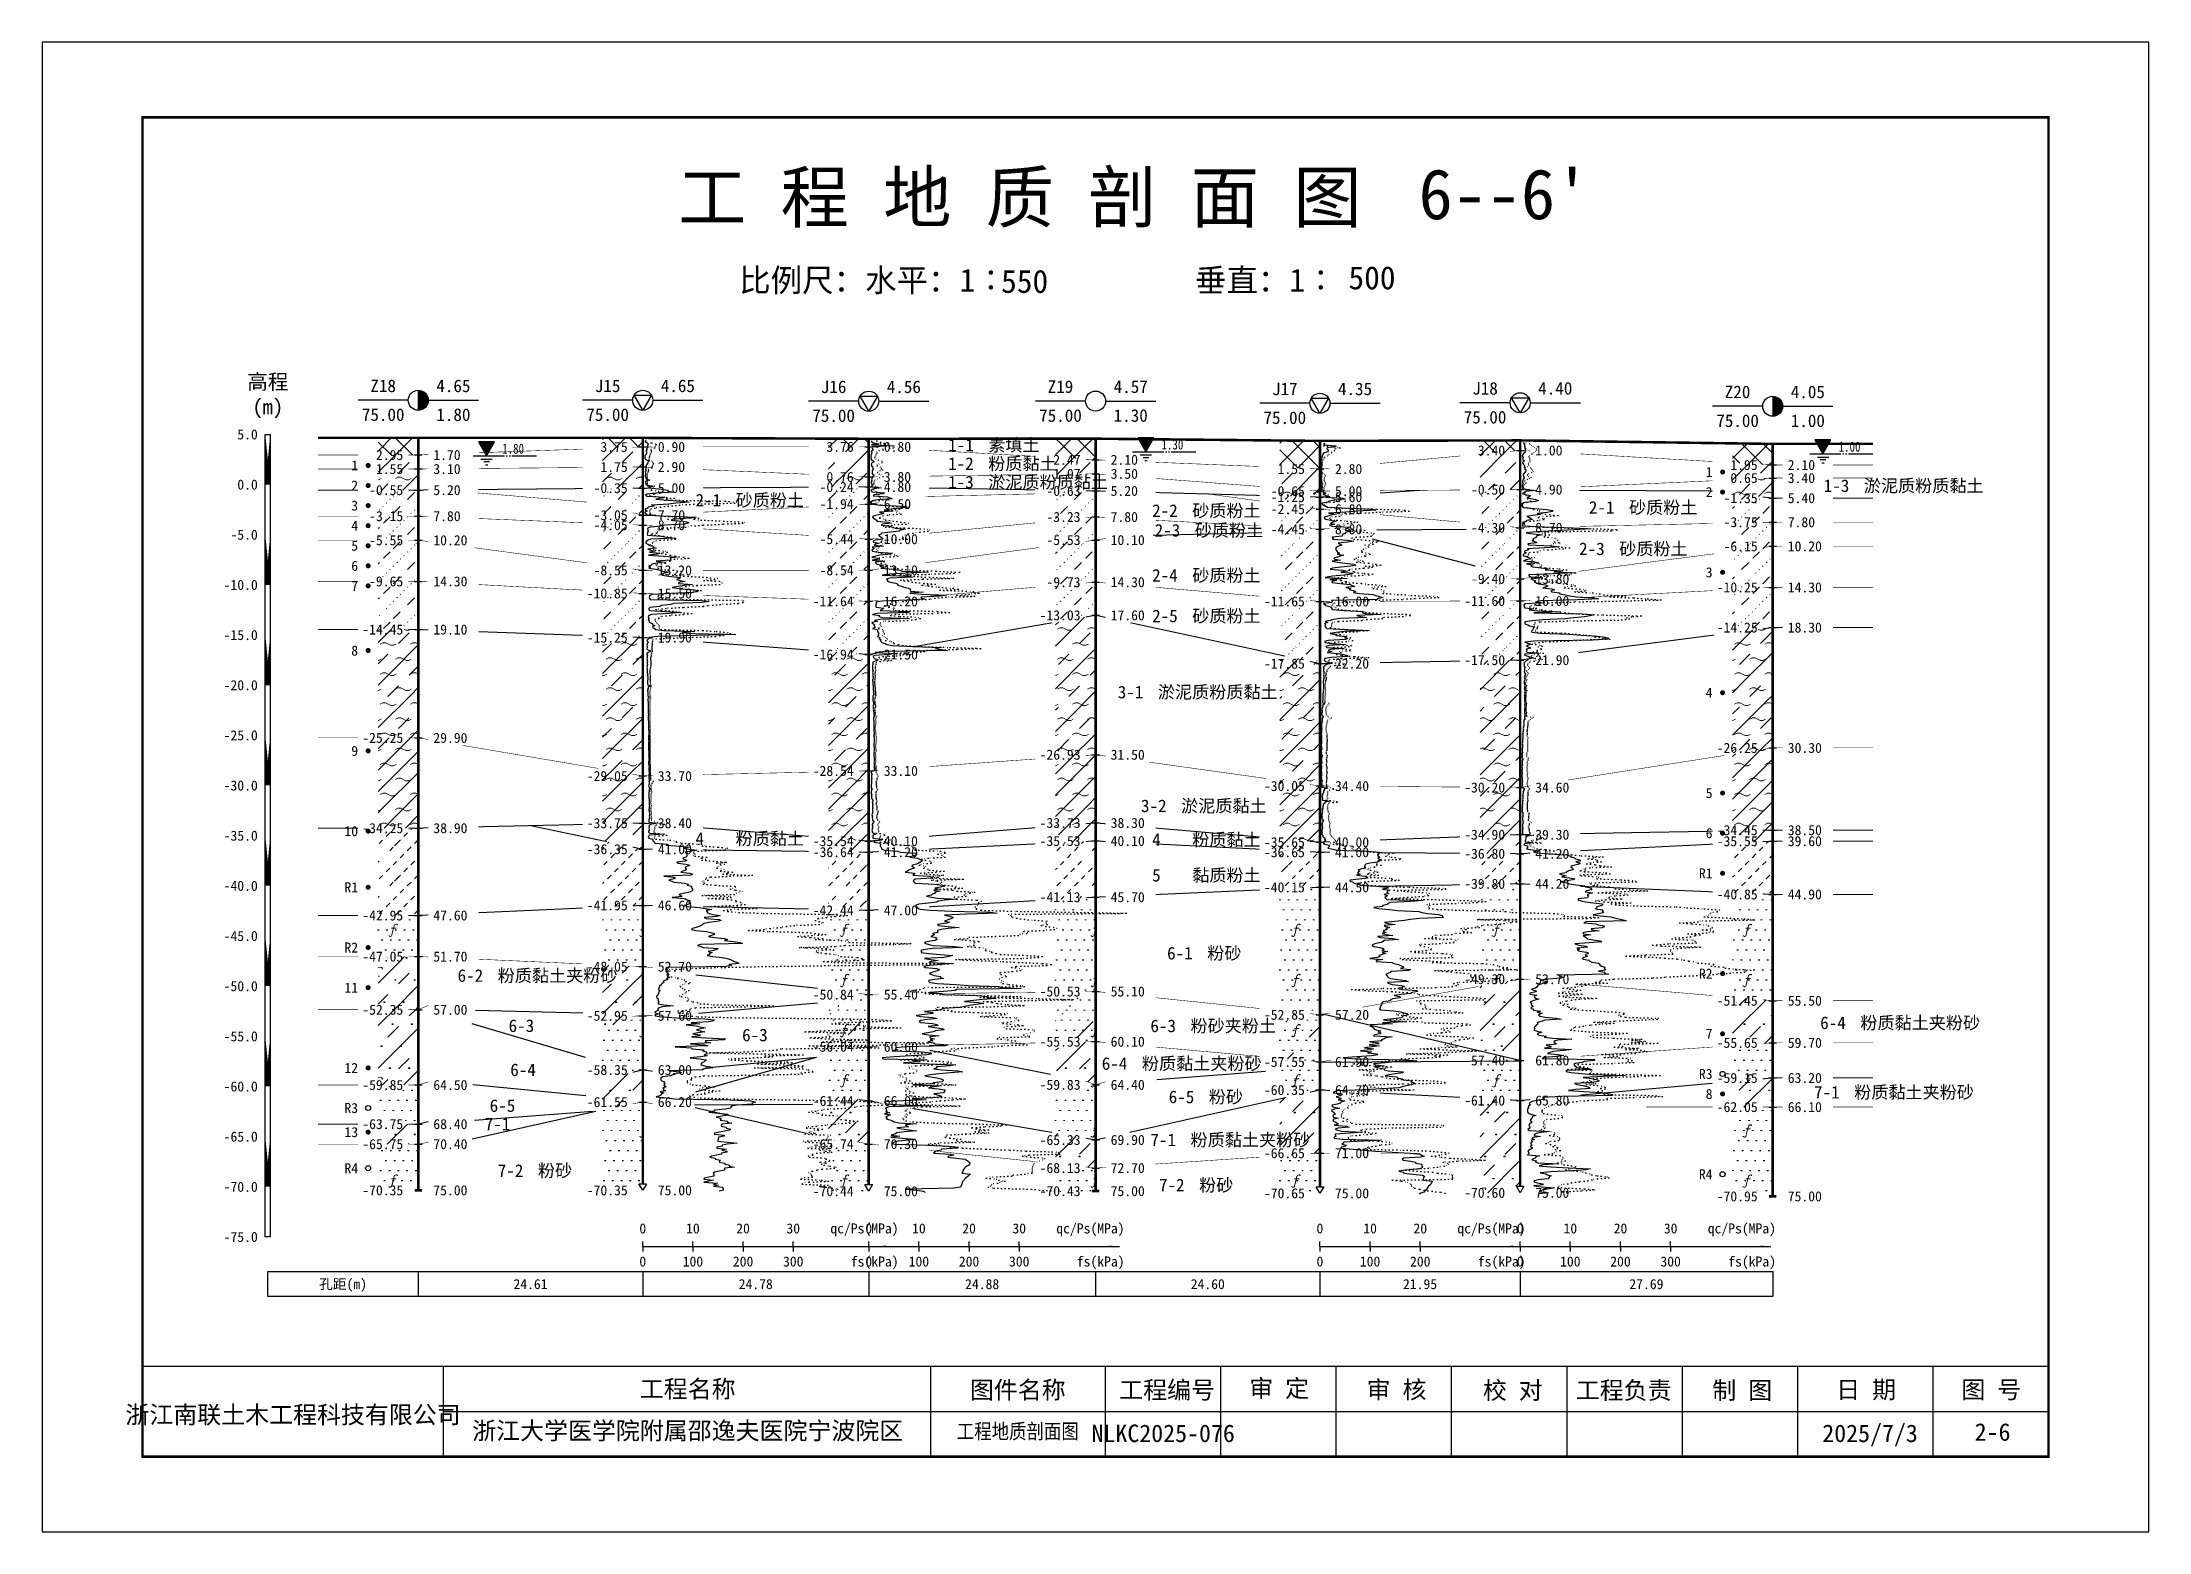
# Model space of a CAD drawing. Extents: x -37 to 3540, y -1485 to 297.
# Drawn here: x 2148.7 to 2568.7, y 0 to 297 of the extents above; entities that cross this region are included whole.
import ezdxf
from ezdxf.enums import TextEntityAlignment as Align

# ---------------------------------------------------------------- set-up
doc = ezdxf.new("R2010")
doc.units = 0
doc.linetypes.add('DOT', pattern=[6.35, 0, -6.35])
doc.layers.get('0').update_dxf_attribs({"linetype": 'CONTINUOUS'})
for name, color, linetype in [('CURVE', 200, 'CONTINUOUS'), ('FRAME', 7, 'CONTINUOUS'), ('HOLE', 41, 'CONTINUOUS'), ('RULER', 7, 'CONTINUOUS'), ('SAMPLE', 1, 'CONTINUOUS'), ('STRATUM', 241, 'CONTINUOUS')]:
    doc.layers.add(name, color=color, linetype=linetype)
doc.layers.add('HATCH', color=7, linetype='CONTINUOUS', lineweight=13)
doc.styles.add('ST', font='')
doc.styles.get('ST').set_extended_font_data('SimSun')
pattern_1 = [(45, (2148.7487, 0), (-2.12132, 2.12132), [10, 0]), (135, (2148.7487, 0), (-2.12132, -2.12132), [10, 0])]
pattern_2 = [(45, (2148.7487, 0), (-4.24264, 4.24264), [10, 0]), (45, (2149.8097, -3.182), (-2.12132, 6.36396), [3, -3])]
pattern_3 = [(45, (2148.7487, 0), (-4.24264, 4.24264), [10, 0]), (45, (2149.8097, -3.182), (-2.12132, 6.36396), [3, -3]), (26.565, (2149.8228, -0.2536), (5.999823, 5.999812), [0.567, -12.849]), (0, (2149.256, -0.2536), (0, 6), [0.567, -5.433]), (26.565, (2147.1674, 0), (5.999823, 5.999812), [0.567, -12.849]), (0, (2147.6745, 0.2536), (0, 6), [0.567, -5.433]), (153.435, (2149.2558, -0.2536), (-5.999818, -5e-06), [1.134, -12.2826]), (26.565, (2152.8228, 2.7464), (5.999823, 5.999812), [0.567, -12.849]), (0, (2152.256, 2.7464), (0, 6), [0.567, -5.433]), (26.565, (2150.1674, 3), (5.999823, 5.999812), [0.567, -12.849]), (0, (2150.6745, 3.2536), (0, 6), [0.567, -5.433]), (153.435, (2152.2558, 2.7464), (-5.999818, -5e-06), [1.134, -12.2826])]
pattern_4 = [(45, (2148.7487, 0), (-7e-07, 6.99998), [1.97196, -7.92754]), (45, (2151.5615, 2.829), (-7e-07, 6.99998), [1.99367, -7.90583]), (45, (2153.816, 5.082), (-7e-07, 6.99998), [1.81361, -8.08588]), (26.56505, (2148.7487, 3.5), (7, 7), [0.0965, -15.55598]), (36.8699, (2149.4487, 4.2), (7, 7), [0.19775, -34.80225]), (315, (2152.2487, 6.976), (6.99998, 1e-06), [0.03305, -9.86644]), (26.56505, (2152.2487, 0), (7, 7), [0.14475, -15.50773]), (26.56505, (2152.9487, 0.7), (7, 7), [0.10528, -15.5472]), (90, (2153.299, 1.05), (-7, -5e-07), [0.02877, -6.97123]), (26.56505, (2153.6487, 1.4), (7, 7), [0.09101, -31.21394]), (36.8699, (2154.3487, 2.1), (7, 7), [0.11069, -34.88931]), (45, (2155.0487, 2.8), (-2e-07, 6.99998), [0.10911, -9.79038]), (315, (2155.663, 3.548), (6.99998, 1e-06), [0.03305, -9.86644]), (36.8699, (2150.1487, 4.9), (7, 7), [0.10224, -34.89776]), (53.1301, (2150.8487, 5.6), (14, 21), [0.13438, -34.86562]), (53.1301, (2151.5487, 6.3), (14, 21), [0.12625, -34.87375])]
pattern_5 = [(45, (2148.7487, 0), (-2.12132, 2.12132), [10, 0]), (26.565, (2149.8228, -0.2536), (5.999823, 5.999812), [0.567, -12.849]), (0, (2149.256, -0.2536), (0, 6), [0.567, -5.433]), (26.565, (2147.1674, 0), (5.999823, 5.999812), [0.567, -12.849]), (0, (2147.6745, 0.2536), (0, 6), [0.567, -5.433]), (153.435, (2149.2558, -0.2536), (-5.999818, -5e-06), [1.134, -12.2826]), (26.565, (2152.8228, 2.7464), (5.999823, 5.999812), [0.567, -12.849]), (0, (2152.256, 2.7464), (0, 6), [0.567, -5.433]), (26.565, (2150.1674, 3), (5.999823, 5.999812), [0.567, -12.849]), (0, (2150.6745, 3.2536), (0, 6), [0.567, -5.433]), (153.435, (2152.2558, 2.7464), (-5.999818, -5e-06), [1.134, -12.2826])]
pattern_6 = [(45, (2148.7487, 0), (-6e-07, 6.99998), [0.9473, -8.9522]), (45, (2150.1487, 1.4), (-6e-07, 6.99998), [0.9869, -8.9126]), (45, (2151.5487, 2.8), (-6e-07, 6.99998), [1.06018, -8.83931]), (45, (2152.9487, 4.2), (-6e-07, 6.99998), [0.94918, -8.95032]), (45, (2154.3487, 5.6), (-6e-07, 6.99998), [1.0365, -8.863]), (45, (2152.2487, 0), (-6e-07, 6.99998), [1.01335, -8.88615]), (45, (2153.6487, 1.4), (-6e-07, 6.99998), [1.07896, -12.12037]), (45, (2155.0487, 2.8), (-6e-07, 6.99998), [0.99882, -8.90067]), (45, (2149.4487, 4.2), (-4e-07, 6.99998), [1.05533, -8.84416]), (45, (2150.8487, 5.6), (-4e-07, 6.99998), [1.0365, -8.863])]
pattern_7 = [(82.875, (2147.914, -1.206), (0.0003693, 10.0001764), [0.0893, -80.5337]), (143.13, (2148.015, -1.2818), (-29.999964, 20.000054), [0.12627, -49.87373]), (172.875, (2148.1923, -1.304), (-70.0002457, 9.9996603), [0.17857, -80.44443]), (206.565, (2148.3707, -1.2147), (-9.999705, -9.999687), [0.19954, -22.16046]), (243.435, (2148.46, -1.0363), (9e-06, -9.999696), [0.19954, -22.16146]), (255.964, (2148.5493, -0.679), (-0.0002, -9.999501), [0.36813, -40.86287]), (255.964, (2148.8593, 0.561), (-0.0002, -9.999501), [1.27838, -39.95262]), (255.964, (2148.9278, 0.835), (-0.0002, -9.999501), [0.28235, -40.94865]), (216.87, (2149.118, 1.0892), (-9.999982, -10.000018), [0.12627, -49.87373]), (243.435, (2149.017, 1.0135), (9e-06, -9.999696), [0.19954, -22.16146]), (206.565, (2149.2965, 1.1785), (-9.999705, -9.999687), [0.19954, -22.16046]), (172.875, (2149.4737, 1.1563), (-70.0002457, 9.9996603), [0.17857, -80.44443]), (143.13, (2149.5747, 1.0806), (-29.999964, 20.000054), [0.12627, -49.87373]), (82.875, (2149.5636, 0.992), (0.0003693, 10.0001764), [0.0893, -80.5337]), (0, (2148.419, 0.34), (0, 10), [0.89286, -9.10714]), (0, (2148.7737, 0), (1, 2), [0, -1.75]), (0, (2148.7487, 0.025), (1, 2), [0, -1.75]), (0, (2148.7487, 0), (1, 2), [0, -1.75]), (0, (2148.7237, 0), (1, 2), [0, -1.75]), (0, (2148.7487, -0.025), (1, 2), [0, -1.75])]
pattern_8 = [(82.875, (2146.9125, -2.6533), (0.000812, 22.000388), [0.1964, -177.1742]), (143.13, (2147.1348, -2.82), (-65.99992, 44.00012), [0.2778, -109.7222]), (172.875, (2147.5246, -2.8687), (-154.00054, 21.999253), [0.39285, -176.97775]), (206.565, (2147.917, -2.672), (-21.99935, -21.9993), [0.439, -48.753]), (243.435, (2148.114, -2.28), (2e-05, -21.99933), [0.439, -48.7552]), (255.964, (2148.31, -1.494), (-0.00044, -21.9989), [0.8099, -89.8983]), (255.964, (2148.992, 1.2344), (-0.00044, -21.9989), [2.8124, -87.8958]), (255.964, (2149.1427, 1.837), (-0.00044, -21.9989), [0.6212, -90.087]), (216.87, (2149.5613, 2.3963), (-21.99996, -22.00004), [0.2778, -109.7222]), (243.435, (2149.339, 2.23), (2e-05, -21.99933), [0.439, -48.7552]), (206.565, (2149.954, 2.593), (-21.99935, -21.9993), [0.439, -48.753]), (172.875, (2150.3437, 2.544), (-154.00054, 21.999253), [0.39285, -176.97775]), (143.13, (2150.566, 2.3772), (-65.99992, 44.00012), [0.2778, -109.7222]), (82.875, (2150.5416, 2.1823), (0.000812, 22.000388), [0.1964, -177.1742]), (0, (2148.023, 0.748), (0, 22), [1.9643, -20.0357]), (0, (2148.8037, 0), (2.2, 4.4), [0, -3.85]), (0, (2148.7487, 0.055), (2.2, 4.4), [0, -3.85]), (0, (2148.7487, 0), (2.2, 4.4), [0, -3.85]), (0, (2148.6937, 0), (2.2, 4.4), [0, -3.85]), (0, (2148.7487, -0.055), (2.2, 4.4), [0, -3.85])]
pattern_9 = [(45, (2148.749, 0), (-2e-06, 15.39996), [4.3383, -17.4406]), (45, (2154.937, 6.223), (-2e-06, 15.39996), [4.3861, -17.3928]), (45, (2159.897, 11.181), (-2e-06, 15.39996), [3.9899, -17.7889]), (26.565, (2148.749, 7.7), (15.4, 15.4), [0.2123, -34.22315]), (36.8699, (2150.2887, 9.24), (15.4, 15.4), [0.43504, -76.56496]), (315, (2156.449, 15.347), (15.39996, 3e-06), [0.0727, -21.7062]), (26.565, (2156.449, 0), (15.4, 15.4), [0.31845, -34.117]), (26.565, (2157.989, 1.54), (15.4, 15.4), [0.2316, -34.2038]), (90, (2158.759, 2.31), (-15.4, -1e-06), [0.0633, -15.3367]), (26.565, (2159.529, 3.08), (15.4, 15.4), [0.2002, -68.6707]), (36.8699, (2161.0687, 4.62), (15.4, 15.4), [0.2435, -76.7565]), (45, (2162.609, 6.16), (-5e-07, 15.39996), [0.24005, -21.53884]), (315, (2163.96, 7.805), (15.39996, 3e-06), [0.0727, -21.7062]), (36.8699, (2151.8287, 10.78), (15.4, 15.4), [0.2249, -76.7751]), (53.1301, (2153.3687, 12.32), (30.8, 46.2), [0.29564, -76.70436]), (53.1301, (2154.9087, 13.86), (30.8, 46.2), [0.27774, -76.72226])]

msp = doc.modelspace()

# ---------------------------------------------------------------- texts
at = {"layer": 'HOLE', "style": 'ST'}
for s, p in [('Z18', (2216.74, 228.48)), ('4.65', (2230.74, 228.48)), ('J15', (2261.49, 228.48)), ('4.65', (2275.49, 228.48)), ('J16', (2306.54, 228.29)), ('4.56', (2320.54, 228.29)), ('Z19', (2351.77, 228.31)), ('4.57', (2365.77, 228.31)), ('J17', (2396.49, 227.87)), ('4.35', (2410.49, 227.87)), ('J18', (2436.41, 227.98)), ('4.40', (2450.41, 227.98)), ('Z20', (2486.76, 227.27)), ('4.05', (2500.76, 227.27)), ('75.00', (2216.74, 222.73)), ('1.80', (2230.74, 222.73)), ('75.00', (2261.49, 222.73)), ('75.00', (2306.54, 222.54)), ('75.00', (2351.77, 222.56)), ('1.30', (2365.77, 222.56)), ('75.00', (2396.49, 222.12)), ('75.00', (2436.41, 222.23)), ('75.00', (2486.76, 221.52)), ('1.00', (2500.76, 221.52))]:
    msp.add_text(s, height=2.5, dxfattribs=at).set_placement(p, align=Align.MIDDLE_CENTER)
for s, p in [('2.95', (2220.74, 214.7)), ('3.75', (2265.49, 216.3)), ('3.76', (2310.54, 216.32)), ('2.47', (2355.77, 213.74)), ('3.40', (2440.41, 215.6)), ('1.55', (2220.74, 211.9)), ('1.75', (2265.49, 212.3)), ('0.76', (2310.54, 210.32)), ('1.07', (2355.77, 210.94)), ('1.55', (2400.49, 211.9)), ('0.65', (2490.76, 210.1)), ('1.95', (2490.76, 212.7)), ('-0.55', (2220.74, 207.7)), ('-0.35', (2265.49, 208.1)), ('-0.24', (2310.54, 208.32)), ('-1.94', (2310.54, 204.92)), ('-0.63', (2355.77, 207.54)), ('-0.65', (2400.49, 207.5)), ('-1.25', (2400.49, 206.3)), ('-0.50', (2440.41, 207.8)), ('-1.35', (2490.76, 206.1)), ('-3.15', (2220.74, 202.5)), ('-3.05', (2265.49, 202.7)), ('-4.05', (2265.49, 200.7)), ('-3.23', (2355.77, 202.34)), ('-2.45', (2400.49, 203.9)), ('-3.75', (2490.76, 201.3)), ('-5.55', (2220.74, 197.7)), ('-5.44', (2310.54, 197.92)), ('-5.53', (2355.77, 197.74)), ('-4.45', (2400.49, 199.9)), ('-4.30', (2440.41, 200.2)), ('-6.15', (2490.76, 196.5)), ('-9.65', (2220.74, 189.5)), ('-8.55', (2265.49, 191.7)), ('-8.54', (2310.54, 191.72)), ('-9.73', (2355.77, 189.34)), ('-9.40', (2440.41, 190)), ('-10.25', (2490.76, 188.3)), ('-10.85', (2265.49, 187.1)), ('-11.64', (2310.54, 185.52)), ('-11.65', (2400.49, 185.5)), ('-11.60', (2440.41, 185.6)), ('-14.45', (2220.74, 179.9)), ('-13.03', (2355.77, 182.74)), ('-14.25', (2490.76, 180.3)), ('-15.25', (2265.49, 178.3)), ('-16.94', (2310.54, 174.92)), ('-17.85', (2400.49, 173.1)), ('-17.50', (2440.41, 173.8)), ('-25.25', (2220.74, 158.3)), ('-26.93', (2355.77, 154.94)), ('-26.25', (2490.76, 156.3)), ('-29.05', (2265.49, 150.7)), ('-28.54', (2310.54, 151.72)), ('-30.05', (2400.49, 148.7)), ('-30.20', (2440.41, 148.4)), ('-34.25', (2220.74, 140.3)), ('-33.75', (2265.49, 141.3)), ('-35.54', (2310.54, 137.72)), ('-33.73', (2355.77, 141.34)), ('-35.53', (2355.77, 137.74)), ('-34.90', (2440.41, 139)), ('-34.45', (2490.76, 139.9)), ('-35.55', (2490.76, 137.7)), ('-36.35', (2265.49, 136.1)), ('-36.64', (2310.54, 135.52)), ('-35.65', (2400.49, 137.5)), ('-36.65', (2400.49, 135.5)), ('-36.80', (2440.41, 135.2)), ('-41.13', (2355.77, 126.54)), ('-40.15', (2400.49, 128.5)), ('-39.80', (2440.41, 129.2)), ('-40.85', (2490.76, 127.1)), ('-42.95', (2220.74, 122.9)), ('-41.95', (2265.49, 124.9)), ('-42.44', (2310.54, 123.92)), ('-47.05', (2220.74, 114.7)), ('-48.05', (2265.49, 112.7)), ('-49.30', (2440.41, 110.2)), ('-52.35', (2220.74, 104.1)), ('-50.84', (2310.54, 107.12)), ('-50.53', (2355.77, 107.74)), ('-51.45', (2490.76, 105.9)), ('-52.95', (2265.49, 102.9)), ('-52.85', (2400.49, 103.1)), ('-56.04', (2310.54, 96.72)), ('-55.53', (2355.77, 97.74)), ('-55.65', (2490.76, 97.5)), ('-58.35', (2265.49, 92.1)), ('-57.55', (2400.49, 93.7)), ('-57.40', (2440.41, 94)), ('-59.85', (2220.74, 89.1)), ('-59.83', (2355.77, 89.14)), ('-60.35', (2400.49, 88.1)), ('-59.15', (2490.76, 90.5)), ('-61.55', (2265.49, 85.7)), ('-61.44', (2310.54, 85.92)), ('-61.40', (2440.41, 86)), ('-62.05', (2490.76, 84.7)), ('-63.75', (2220.74, 81.3)), ('-65.75', (2220.74, 77.3)), ('-65.74', (2310.54, 77.32)), ('-65.33', (2355.77, 78.14)), ('-66.65', (2400.49, 75.5)), ('-68.13', (2355.77, 72.54)), ('-70.35', (2220.74, 68.1)), ('-70.35', (2265.49, 68.1)), ('-70.44', (2310.54, 67.92)), ('-70.43', (2355.77, 67.94)), ('-70.65', (2400.49, 67.5)), ('-70.60', (2440.41, 67.6)), ('-70.95', (2490.76, 66.9))]:
    msp.add_text(s, height=2, dxfattribs=at).set_placement(p, align=Align.MIDDLE_RIGHT)
for s, p in [('1.70', (2226.74, 214.7)), ('0.90', (2271.49, 216.3)), ('0.80', (2316.54, 216.32)), ('2.10', (2361.77, 213.74)), ('1.00', (2446.41, 215.6)), ('3.10', (2226.74, 211.9)), ('2.90', (2271.49, 212.3)), ('3.80', (2316.54, 210.32)), ('3.50', (2361.77, 210.94)), ('2.80', (2406.49, 211.9)), ('3.40', (2496.76, 210.1)), ('2.10', (2496.76, 212.7)), ('5.20', (2226.74, 207.7)), ('5.00', (2271.49, 208.1)), ('4.80', (2316.54, 208.32)), ('6.50', (2316.54, 204.92)), ('5.20', (2361.77, 207.54)), ('5.00', (2406.49, 207.5)), ('5.60', (2406.49, 206.3)), ('4.90', (2446.41, 207.8)), ('5.40', (2496.76, 206.1)), ('7.80', (2226.74, 202.5)), ('8.70', (2271.49, 200.7)), ('7.70', (2271.49, 202.7)), ('7.80', (2361.77, 202.34)), ('6.80', (2406.49, 203.9)), ('7.80', (2496.76, 201.3)), ('10.20', (2226.74, 197.7)), ('10.00', (2316.54, 197.92)), ('10.10', (2361.77, 197.74)), ('8.80', (2406.49, 199.9)), ('8.70', (2446.41, 200.2)), ('10.20', (2496.76, 196.5)), ('14.30', (2226.74, 189.5)), ('13.20', (2271.49, 191.7)), ('13.10', (2316.54, 191.72)), ('14.30', (2361.77, 189.34)), ('13.80', (2446.41, 190)), ('14.30', (2496.76, 188.3)), ('15.50', (2271.49, 187.1)), ('16.20', (2316.54, 185.52)), ('16.00', (2406.49, 185.5)), ('16.00', (2446.41, 185.6)), ('19.10', (2226.74, 179.9)), ('17.60', (2361.77, 182.74)), ('18.30', (2496.76, 180.3)), ('19.90', (2271.49, 178.3)), ('21.50', (2316.54, 174.92)), ('22.20', (2406.49, 173.1)), ('21.90', (2446.41, 173.8)), ('29.90', (2226.74, 158.3)), ('31.50', (2361.77, 154.94)), ('30.30', (2496.76, 156.3)), ('33.70', (2271.49, 150.7)), ('33.10', (2316.54, 151.72)), ('34.40', (2406.49, 148.7)), ('34.60', (2446.41, 148.4)), ('38.90', (2226.74, 140.3)), ('38.40', (2271.49, 141.3)), ('40.10', (2316.54, 137.72)), ('40.10', (2361.77, 137.74)), ('38.30', (2361.77, 141.34)), ('39.30', (2446.41, 139)), ('38.50', (2496.76, 139.9)), ('39.60', (2496.76, 137.7)), ('41.00', (2271.49, 136.1)), ('41.20', (2316.54, 135.52)), ('40.00', (2406.49, 137.5)), ('41.00', (2406.49, 135.5)), ('41.20', (2446.41, 135.2)), ('45.70', (2361.77, 126.54)), ('44.50', (2406.49, 128.5)), ('44.20', (2446.41, 129.2)), ('44.90', (2496.76, 127.1)), ('47.60', (2226.74, 122.9)), ('46.60', (2271.49, 124.9)), ('47.00', (2316.54, 123.92)), ('51.70', (2226.74, 114.7)), ('52.70', (2271.49, 112.7)), ('53.70', (2446.41, 110.2)), ('57.00', (2226.74, 104.1)), ('55.40', (2316.54, 107.12)), ('55.10', (2361.77, 107.74)), ('55.50', (2496.76, 105.9)), ('57.60', (2271.49, 102.9)), ('57.20', (2406.49, 103.1)), ('60.60', (2316.54, 96.72)), ('60.10', (2361.77, 97.74)), ('59.70', (2496.76, 97.5)), ('63.00', (2271.49, 92.1)), ('61.90', (2406.49, 93.7)), ('61.80', (2446.41, 94)), ('64.50', (2226.74, 89.1)), ('64.40', (2361.77, 89.14)), ('64.70', (2406.49, 88.1)), ('63.20', (2496.76, 90.5)), ('66.20', (2271.49, 85.7)), ('66.00', (2316.54, 85.92)), ('65.80', (2446.41, 86)), ('66.10', (2496.76, 84.7)), ('68.40', (2226.74, 81.3)), ('70.40', (2226.74, 77.3)), ('70.30', (2316.54, 77.32)), ('69.90', (2361.77, 78.14)), ('71.00', (2406.49, 75.5)), ('72.70', (2361.77, 72.54)), ('75.00', (2226.74, 68.1)), ('75.00', (2271.49, 68.1)), ('75.00', (2316.54, 67.92)), ('75.00', (2361.77, 67.94)), ('75.00', (2406.49, 67.5)), ('75.00', (2446.41, 67.6)), ('75.00', (2496.76, 66.9))]:
    msp.add_text(s, height=2, dxfattribs=at).set_placement(p, align=Align.MIDDLE_LEFT)
at = {"layer": 'RULER', "style": 'ST'}
for s, height, p in [('高程', 3, (2193.74, 230.8)), ('(m)', 3, (2193.74, 225.8)), ('0', 2, (2268.49, 54.9)), ('100', 2, (2278.49, 54.9)), ('200', 2, (2288.49, 54.9)), ('300', 2, (2298.49, 54.9)), ('0', 2, (2313.54, 54.9)), ('100', 2, (2323.54, 54.9)), ('200', 2, (2333.54, 54.9)), ('300', 2, (2343.54, 54.9)), ('0', 2, (2403.49, 54.9)), ('100', 2, (2413.49, 54.9)), ('200', 2, (2423.49, 54.9)), ('0', 2, (2443.41, 54.9)), ('100', 2, (2453.41, 54.9)), ('200', 2, (2463.41, 54.9)), ('300', 2, (2473.41, 54.9))]:
    msp.add_text(s, height=height, dxfattribs=at).set_placement(p, align=Align.TOP_CENTER)
for s, p in [('5.0', (2191.74, 218.8)), ('0.0', (2191.74, 208.8)), ('-5.0', (2191.74, 198.8)), ('-10.0', (2191.74, 188.8)), ('-15.0', (2191.74, 178.8)), ('-20.0', (2191.74, 168.8)), ('-25.0', (2191.74, 158.8)), ('-30.0', (2191.74, 148.8)), ('-35.0', (2191.74, 138.8)), ('-40.0', (2191.74, 128.8)), ('-45.0', (2191.74, 118.8)), ('-50.0', (2191.74, 108.8)), ('-55.0', (2191.74, 98.8)), ('-60.0', (2191.74, 88.8)), ('-65.0', (2191.74, 78.8)), ('-70.0', (2191.74, 68.8)), ('-75.0', (2191.74, 58.8))]:
    msp.add_text(s, height=2, dxfattribs=at).set_placement(p, align=Align.MIDDLE_RIGHT)
for s, p in [('0', (2268.49, 58.9)), ('10', (2278.49, 58.9)), ('20', (2288.49, 58.9)), ('30', (2298.49, 58.9)), ('0', (2313.54, 58.9)), ('10', (2323.54, 58.9)), ('20', (2333.54, 58.9)), ('30', (2343.54, 58.9)), ('0', (2403.49, 58.9)), ('10', (2413.49, 58.9)), ('20', (2423.49, 58.9)), ('0', (2443.41, 58.9)), ('10', (2453.41, 58.9)), ('20', (2463.41, 58.9)), ('30', (2473.41, 58.9))]:
    msp.add_text(s, height=2, dxfattribs=at).set_placement(p, align=Align.BOTTOM_CENTER)
for p in [(2319.49, 58.9), (2364.54, 58.9), (2444.49, 58.9), (2494.41, 58.9)]:
    msp.add_text('qc/Ps(MPa)', height=2, dxfattribs=at).set_placement(p, align=Align.BOTTOM_RIGHT)
for p in [(2319.49, 54.9), (2364.54, 54.9), (2444.49, 54.9), (2494.41, 54.9)]:
    msp.add_text('fs(kPa)', height=2, dxfattribs=at).set_placement(p, align=Align.TOP_RIGHT)
for s, p in [('孔距(m)', (2208.74, 49.4)), ('24.61', (2246.11, 49.4)), ('24.78', (2291.02, 49.4)), ('24.88', (2336.16, 49.4)), ('24.60', (2381.13, 49.4)), ('21.95', (2423.45, 49.4)), ('27.69', (2468.58, 49.4))]:
    msp.add_text(s, height=2, dxfattribs=at).set_placement(p, align=Align.MIDDLE_CENTER)
at = {"layer": 'SAMPLE', "style": 'ST'}
for s, p in [('1', (2211.74, 212.6)), ('1', (2481.76, 211.3)), ('2', (2211.74, 208.6)), ('2', (2481.76, 207.3)), ('3', (2211.74, 204.6)), ('4', (2211.74, 200.6)), ('5', (2211.74, 196.6)), ('6', (2211.74, 192.6)), ('7', (2211.74, 188.6)), ('3', (2481.76, 191.3)), ('8', (2211.74, 175.7)), ('4', (2481.76, 167.3)), ('9', (2211.74, 155.7)), ('5', (2481.76, 147.3)), ('10', (2211.74, 139.7)), ('6', (2481.76, 139.3)), ('R1', (2481.76, 131.3)), ('R1', (2211.74, 128.5)), ('R2', (2211.74, 116.5)), ('11', (2211.74, 108.5)), ('R2', (2481.76, 111.3)), ('7', (2481.76, 99.3)), ('12', (2211.74, 92.5)), ('R3', (2481.76, 91.3)), ('8', (2481.76, 87.3)), ('R3', (2211.74, 84.5)), ('13', (2211.74, 79.7)), ('R4', (2211.74, 72.5)), ('R4', (2481.76, 71.3))]:
    msp.add_text(s, height=2, dxfattribs=at).set_placement(p, align=Align.MIDDLE_RIGHT)
at = {"layer": 'STRATUM', "style": 'ST'}
for s, p in [('1-1', (2329.37, 216.67)), ('粉质黏土', (2337.37, 212.97)), ('素填土', (2337.37, 216.67)), ('1-2', (2329.37, 212.97)), ('1-3', (2329.37, 209.29)), ('淤泥质粉质黏土', (2337.37, 209.29)), ('淤泥质粉质黏土', (2511.93, 208.57)), ('2-1', (2279, 205.68)), ('砂质粉土', (2287, 205.68)), ('砂质粉土', (2465.1, 204.24)), ('1-3', (2503.93, 208.57)), ('2-2', (2370.04, 203.6)), ('砂质粉土', (2378.04, 203.6)), ('2-1', (2457.1, 204.24)), ('2-3', (2370.54, 199.68)), ('砂质粉土', (2378.54, 199.68)), ('砂质粉土', (2463.16, 195.99)), ('2-3', (2455.16, 195.99)), ('2-4', (2370.04, 190.7)), ('砂质粉土', (2378.04, 190.7)), ('2-5', (2370.04, 182.61)), ('砂质粉土', (2378.04, 182.61)), ('3-1', (2363.18, 167.43)), ('淤泥质粉质黏土', (2371.18, 167.43)), ('3-2', (2367.82, 144.74)), ('淤泥质黏土', (2375.82, 144.74)), ('4', (2279, 138.21)), ('粉质黏土', (2287, 138.21)), ('4', (2370.04, 138)), ('粉质黏土', (2378.04, 138)), ('5', (2370.04, 130.92)), ('黏质粉土', (2378.04, 130.92)), ('6-1', (2373.02, 115.37)), ('粉砂', (2381.02, 115.37)), ('6-2', (2231.57, 110.91)), ('粉质黏土夹粉砂', (2239.57, 110.91)), ('6-3', (2241.74, 100.91)), ('6-3', (2369.69, 100.88)), ('粉砂夹粉土', (2377.69, 100.88)), ('6-4', (2503.23, 101.49)), ('粉质黏土夹粉砂', (2511.23, 101.49)), ('6-3', (2288.3, 99.05)), ('6-4', (2242.08, 92.12)), ('6-4', (2360, 93.37)), ('粉质黏土夹粉砂', (2368, 93.37)), ('粉砂', (2381.34, 86.72)), ('7-1', (2502, 87.65)), ('粉质黏土夹粉砂', (2510, 87.65)), ('6-5', (2237.97, 84.97)), ('6-5', (2373.34, 86.72)), ('7-1', (2236.98, 81.3)), ('7-1', (2369.7, 78.15)), ('粉质黏土夹粉砂', (2377.7, 78.15)), ('7-2', (2239.59, 72.03)), ('粉砂', (2247.59, 72.03)), ('7-2', (2371.4, 69.14)), ('粉砂', (2379.4, 69.14))]:
    msp.add_text(s, height=2.5, dxfattribs=at).set_placement(p, align=Align.MIDDLE_LEFT)

# ---------------------------------------------------------------- blocks, each defined once
blk = doc.blocks.new('图头_剖面图A3')
at = {"style": 'ST'}
for s, height, p in [('工 程 地 质 剖 面 图', 10, (-15.09, 10.79)), ('比例尺：水平：1∶            垂直：1∶', 4.6, (-11.5, -5.76))]:
    blk.add_text(s, height=height, dxfattribs=at).set_placement(p, align=Align.MIDDLE_CENTER)
for tag, height, p in [('01_剖面号', 10, (64.41, 11.39)), ('02_横向比例', 4.6, (-18.82, -5.99)), ('03＿纵向比例', 4.6, (50.43, -5.28))]:
    blk.add_attdef(tag, text='', height=height, dxfattribs=at).set_placement(p, align=Align.MIDDLE_LEFT)
blk = doc.blocks.new('图签_A3长')
for p, q in [((0, 18), (-380, 18)), ((-380, 18), (-380, 0)), ((-320, 0), (-320, 18)), ((-222.82, 0), (-222.82, 18)), ((-188, 0), (-188, 18)), ((-165, 0), (-165, 18)), ((-142, 0), (-142, 18)), ((-119, 0), (-119, 18)), ((-96, 0), (-96, 18)), ((-73, 0), (-73, 18)), ((-50, 0), (-50, 18)), ((-23, 0), (-23, 18)), ((0, 0), (0, 18)), ((-320, 9), (0, 9)), ((-380, 0), (0, 0))]:
    blk.add_line(p, q)
at = {"style": 'ST'}
for s, p in [('工程名称', (-271.3, 13.5)), ('图件名称', (-205.49, 13.3)), ('工程编号', (-175.73, 13.3)), ('审 定', (-153.38, 13.61)), ('审 核', (-129.99, 13.36)), ('校 对', (-106.8, 13.23)), ('工程负责', (-84.71, 13.23)), ('制 图', (-61.06, 13.23)), ('日 期', (-36.37, 13.36)), ('图 号', (-11.42, 13.36))]:
    blk.add_text(s, height=3.5, dxfattribs=at).set_placement(p, align=Align.MIDDLE_CENTER)
for tag, p in [('01＿单位名称', (-349.98, 8.36)), ('02＿工程名称', (-271.3, 5.16)), ('04＿工程编号', (-176.51, 4.65)), ('05＿日期', (-35.59, 4.65)), ('06＿图号', (-11.16, 4.91))]:
    blk.add_attdef(tag, text='', height=3.5, dxfattribs=at).set_placement(p, align=Align.MIDDLE_CENTER)
at = {"style": 'ST', "width": 0.85}
blk.add_attdef('03＿图件名称', text='', height=3, dxfattribs=at).set_placement((-205.49, 5.05), align=Align.MIDDLE_CENTER)
blk = doc.blocks.new('H_sam_hole')
blk.add_line((0, 2), (0, -2))
at = {"const_width": 2}
blk.add_lwpolyline([(0, -1, 0.414214), (1, 0, 0.414214), (0, 1, 1)], format="xyb", dxfattribs=at)
blk.add_circle((0, 0), 2)
blk = doc.blocks.new('H_cpt_hole')
for p, q in [((-1.73, 1), (1.73, 1)), ((0, -2), (-1.73, 1)), ((1.73, 1), (0, -2))]:
    blk.add_line(p, q)
blk.add_circle((0, 0), 2)
blk = doc.blocks.new('H_gen_hole')
blk.add_circle((0, 0), 2)
blk = doc.blocks.new('Arrow')
for points in [[(-3.984779, 0.348623), (0, 0), (-3.189535, 0)], [(-3.189535, 0), (0, 0), (-3.984779, -0.348623)]]:
    blk.add_solid(points)
blk = doc.blocks.new('SampleSoilUndisturbed')
at = {"const_width": 0.5}
blk.add_lwpolyline([(-0.25, 0, 1), (0.25, 0, 1)], format="xyb", close=True, dxfattribs=at)
blk = doc.blocks.new('SampleSoilDisturbed')
blk.add_circle((0, 0), 0.5)
blk = doc.blocks.new('Gwl')
blk.add_lwpolyline([(0, 0, 0, 3.22, 0), (0, 2.79, 3.22, 3.22, 0)], format="xyseb")
for points in [[(-2.63, 0), (3.61, 0)], [(3.93, 0), (4.21, 0)], [(4.53, 0), (4.8, 0)], [(5.09, 0), (9.99, 0)], [(-1.09, -0.61), (1.16, -0.61)], [(-0.54, -1.14), (0.61, -1.14)], [(-0.19, -1.74), (0.26, -1.74)]]:
    blk.add_lwpolyline(points)
blk.add_lwpolyline([(0, 0), (1.61, 2.79), (-1.61, 2.79)], close=True)
at = {"style": 'ST', "width": 0.8}
blk.add_attdef('*GWL', (3.14, 0.45), '', height=2, dxfattribs=at)

# ---------------------------------------------------------------- hatches: boundary and pattern name
at = {"layer": 'HATCH'}
h = msp.add_hatch(dxfattribs=at)
h.set_pattern_fill('STT', color=50, style=0)
h.set_pattern_definition(pattern_1)
h.paths.add_polyline_path([(2223.74, 218.1), (2215.74, 218.1), (2215.74, 214.7), (2223.74, 214.7)])
h.paths.add_polyline_path([(2214.53, 213.21), (2221.23, 213.21), (2221.23, 216.15), (2214.53, 216.15)], flags=9)
h = msp.add_hatch(dxfattribs=at)
h.set_pattern_fill('FZNT', color=32, style=0)
h.set_pattern_definition(pattern_2)
h.paths.add_polyline_path([(2223.74, 214.7), (2215.74, 214.7), (2215.74, 211.9), (2223.74, 211.9)])
h.paths.add_polyline_path([(2214.53, 210.42), (2221.22, 210.42), (2221.22, 213.33), (2214.53, 213.33)], flags=9)
h.paths.add_polyline_path([(2214.53, 213.21), (2221.23, 213.21), (2221.23, 216.15), (2214.53, 216.15)], flags=9)
h = msp.add_hatch(dxfattribs=at)
h.set_pattern_fill('STT', color=50, style=0)
h.set_pattern_definition(pattern_1)
h.paths.add_polyline_path([(2268.49, 218.1), (2260.49, 218.1), (2260.49, 216.02), (2268.49, 216.3)])
h.paths.add_polyline_path([(2259.28, 214.81), (2265.98, 214.81), (2265.98, 217.75), (2259.28, 217.75)], flags=9)
h = msp.add_hatch(dxfattribs=at)
h.set_pattern_fill('FZNT', color=32, style=0)
h.set_pattern_definition(pattern_2)
h.paths.add_polyline_path([(2268.49, 216.3), (2260.49, 216.02), (2260.49, 212.23), (2268.49, 212.3)])
h.paths.add_polyline_path([(2259.28, 210.81), (2265.97, 210.81), (2265.97, 213.73), (2259.28, 213.73)], flags=9)
h.paths.add_polyline_path([(2259.28, 214.81), (2265.98, 214.81), (2265.98, 217.75), (2259.28, 217.75)], flags=9)
h = msp.add_hatch(dxfattribs=at)
h.set_pattern_fill('STT', color=50, style=0)
h.set_pattern_definition(pattern_1)
h.paths.add_polyline_path([(2313.54, 217.92), (2305.54, 217.95), (2305.54, 216.31), (2313.54, 216.32)])
h.paths.add_polyline_path([(2304.33, 214.83), (2311.03, 214.83), (2311.03, 217.76), (2304.33, 217.76)], flags=9)
h = msp.add_hatch(dxfattribs=at)
h.set_pattern_fill('FZNT', color=32, style=0)
h.set_pattern_definition(pattern_2)
h.paths.add_polyline_path([(2313.54, 216.32), (2305.54, 216.31), (2305.54, 210.67), (2313.54, 210.32)])
h.paths.add_polyline_path([(2304.33, 208.83), (2311.03, 208.83), (2311.03, 211.76), (2304.33, 211.76)], flags=9)
h.paths.add_polyline_path([(2304.33, 214.83), (2311.03, 214.83), (2311.03, 217.76), (2304.33, 217.76)], flags=9)
h = msp.add_hatch(dxfattribs=at)
h.set_pattern_fill('FZNT', color=32, style=0)
h.set_pattern_definition(pattern_2)
h.paths.add_polyline_path([(2358.77, 213.74), (2350.77, 214.19), (2350.77, 210.83), (2358.77, 210.94)])
h.paths.add_polyline_path([(2336.55, 206.85), (2363.23, 206.85), (2363.23, 211.8), (2336.55, 211.8)], flags=9)
h.paths.add_polyline_path([(2336.55, 210.54), (2352.5, 210.54), (2352.5, 215.48), (2336.55, 215.48)], flags=9)
h.paths.add_polyline_path([(2349.56, 209.45), (2356.26, 209.45), (2356.26, 212.38), (2349.56, 212.38)], flags=9)
h.paths.add_polyline_path([(2349.57, 212.25), (2356.26, 212.25), (2356.26, 215.15), (2349.57, 215.15)], flags=9)
h = msp.add_hatch(dxfattribs=at)
h.set_pattern_fill('STT', color=50, style=0)
h.set_pattern_definition(pattern_1)
h.paths.add_polyline_path([(2358.77, 217.94), (2350.77, 217.93), (2350.77, 214.19), (2358.77, 213.74)])
h.paths.add_polyline_path([(2349.57, 212.25), (2356.26, 212.25), (2356.26, 215.15), (2349.57, 215.15)], flags=9)
h = msp.add_hatch(dxfattribs=at)
h.set_pattern_fill('STT', color=50, style=0)
h.set_pattern_definition(pattern_1)
h.paths.add_polyline_path([(2403.49, 217.5), (2395.49, 217.58), (2395.49, 212.23), (2403.49, 211.9)])
h.paths.add_polyline_path([(2394.29, 210.41), (2400.98, 210.41), (2400.98, 213.33), (2394.29, 213.33)], flags=9)
h = msp.add_hatch(dxfattribs=at)
h.set_pattern_fill('FZNT', color=32, style=0)
h.set_pattern_definition(pattern_2)
h.paths.add_polyline_path([(2443.41, 215.6), (2435.41, 214.86), (2435.41, 207.74), (2443.41, 207.8)])
h.paths.add_polyline_path([(2432.77, 206.31), (2440.9, 206.31), (2440.9, 209.25), (2432.77, 209.25)], flags=9)
h.paths.add_polyline_path([(2434.2, 214.11), (2440.9, 214.11), (2440.9, 217.05), (2434.2, 217.05)], flags=9)
h = msp.add_hatch(dxfattribs=at)
h.set_pattern_fill('STT', color=50, style=0)
h.set_pattern_definition(pattern_1)
h.paths.add_polyline_path([(2443.41, 217.6), (2435.41, 217.58), (2435.41, 214.86), (2443.41, 215.6)])
h.paths.add_polyline_path([(2434.2, 214.11), (2440.9, 214.11), (2440.9, 217.05), (2434.2, 217.05)], flags=9)
h = msp.add_hatch(dxfattribs=at)
h.set_pattern_fill('STT', color=50, style=0)
h.set_pattern_definition(pattern_1)
h.paths.add_polyline_path([(2493.76, 216.9), (2485.76, 217.01), (2485.76, 213.16), (2493.76, 212.7)])
h.paths.add_polyline_path([(2484.55, 211.21), (2491.25, 211.21), (2491.25, 214.14), (2484.55, 214.14)], flags=9)
h = msp.add_hatch(dxfattribs=at)
h.set_pattern_fill('YNFNT', color=251, style=0)
h.set_pattern_definition(pattern_3)
h.paths.add_polyline_path([(2223.74, 211.9), (2215.74, 211.9), (2215.74, 207.7), (2223.74, 207.7)])
h.paths.add_polyline_path([(2213.1, 206.21), (2221.23, 206.21), (2221.23, 209.15), (2213.1, 209.15)], flags=9)
h.paths.add_polyline_path([(2214.53, 210.42), (2221.22, 210.42), (2221.22, 213.33), (2214.53, 213.33)], flags=9)
h = msp.add_hatch(dxfattribs=at)
h.set_pattern_fill('YNFNT', color=251, style=0)
h.set_pattern_definition(pattern_3)
h.paths.add_polyline_path([(2268.49, 212.3), (2260.49, 212.23), (2260.49, 208.03), (2268.49, 208.1)])
h.paths.add_polyline_path([(2257.85, 206.61), (2265.98, 206.61), (2265.98, 209.55), (2257.85, 209.55)], flags=9)
h.paths.add_polyline_path([(2259.28, 210.81), (2265.97, 210.81), (2265.97, 213.73), (2259.28, 213.73)], flags=9)
h = msp.add_hatch(dxfattribs=at)
h.set_pattern_fill('YNFNT', color=251, style=0)
h.set_pattern_definition(pattern_3)
h.paths.add_polyline_path([(2313.54, 210.32), (2305.54, 210.67), (2305.54, 208.28), (2313.54, 208.32)])
h.paths.add_polyline_path([(2302.9, 206.83), (2311.03, 206.83), (2311.03, 209.76), (2302.9, 209.76)], flags=9)
h.paths.add_polyline_path([(2304.33, 208.83), (2311.03, 208.83), (2311.03, 211.76), (2304.33, 211.76)], flags=9)
h = msp.add_hatch(dxfattribs=at)
h.set_pattern_fill('FZNT', color=32, style=0)
h.set_pattern_definition(pattern_2)
h.paths.add_polyline_path([(2403.49, 211.9), (2395.49, 212.23), (2395.49, 208.11), (2403.49, 207.5)])
h.paths.add_polyline_path([(2392.85, 206.01), (2400.98, 206.01), (2400.98, 208.94), (2392.85, 208.94)], flags=9)
h.paths.add_polyline_path([(2394.29, 210.41), (2400.98, 210.41), (2400.98, 213.33), (2394.29, 213.33)], flags=9)
h = msp.add_hatch(dxfattribs=at)
h.set_pattern_fill('YNFNT', color=251, style=0)
h.set_pattern_definition(pattern_3)
h.paths.add_polyline_path([(2493.76, 210.1), (2485.76, 209.73), (2485.76, 207), (2493.76, 206.1)])
h.paths.add_polyline_path([(2492.13, 205.66), (2518.8, 205.66), (2518.8, 210.6), (2492.13, 210.6)], flags=9)
h.paths.add_polyline_path([(2484.34, 206.23), (2490.92, 206.23), (2490.92, 209.9), (2484.34, 209.9)], flags=9)
h.paths.add_polyline_path([(2483.12, 204.61), (2491.25, 204.61), (2491.25, 207.54), (2483.12, 207.54)], flags=9)
h.paths.add_polyline_path([(2484.55, 208.61), (2491.25, 208.61), (2491.25, 211.54), (2484.55, 211.54)], flags=9)
h = msp.add_hatch(dxfattribs=at)
h.set_pattern_fill('FZNT', color=32, style=0)
h.set_pattern_definition(pattern_2)
h.paths.add_polyline_path([(2493.76, 212.7), (2485.76, 213.16), (2485.76, 209.73), (2493.76, 210.1)])
h.paths.add_polyline_path([(2484.55, 208.61), (2491.25, 208.61), (2491.25, 211.54), (2484.55, 211.54)], flags=9)
h.paths.add_polyline_path([(2484.55, 211.21), (2491.25, 211.21), (2491.25, 214.14), (2484.55, 214.14)], flags=9)
h = msp.add_hatch(dxfattribs=at)
h.set_pattern_fill('SZFT', color=52, style=0)
h.set_pattern_definition(pattern_4)
h.paths.add_polyline_path([(2223.74, 207.7), (2215.74, 207.7), (2215.74, 202.5), (2223.74, 202.5)])
h.paths.add_polyline_path([(2213.1, 201.01), (2221.23, 201.01), (2221.23, 203.95), (2213.1, 203.95)], flags=9)
h.paths.add_polyline_path([(2213.1, 206.21), (2221.23, 206.21), (2221.23, 209.15), (2213.1, 209.15)], flags=9)
h = msp.add_hatch(dxfattribs=at)
h.set_pattern_fill('SZFT', color=52, style=0)
h.set_pattern_definition(pattern_4)
h.paths.add_polyline_path([(2268.49, 208.1), (2260.49, 208.03), (2260.49, 204.56), (2268.49, 202.7)])
h.paths.add_polyline_path([(2257.85, 201.21), (2265.98, 201.21), (2265.98, 204.15), (2257.85, 204.15)], flags=9)
h.paths.add_polyline_path([(2257.85, 206.61), (2265.98, 206.61), (2265.98, 209.55), (2257.85, 209.55)], flags=9)
h = msp.add_hatch(dxfattribs=at)
h.set_pattern_fill('SZFT', color=52, style=0)
h.set_pattern_definition(pattern_4)
h.paths.add_polyline_path([(2313.54, 208.32), (2305.54, 208.28), (2305.54, 204.52), (2313.54, 204.92)])
h.paths.add_polyline_path([(2302.9, 203.43), (2311.03, 203.43), (2311.03, 206.36), (2302.9, 206.36)], flags=9)
h.paths.add_polyline_path([(2302.9, 206.83), (2311.03, 206.83), (2311.03, 209.76), (2302.9, 209.76)], flags=9)
h = msp.add_hatch(dxfattribs=at)
h.set_pattern_fill('SZFT', color=52, style=0)
h.set_pattern_definition(pattern_4)
h.paths.add_polyline_path([(2313.54, 204.92), (2305.54, 204.52), (2305.54, 198.41), (2313.54, 197.92)])
h.paths.add_polyline_path([(2302.91, 196.43), (2311.03, 196.43), (2311.03, 199.33), (2302.91, 199.33)], flags=9)
h.paths.add_polyline_path([(2302.9, 203.43), (2311.03, 203.43), (2311.03, 206.36), (2302.9, 206.36)], flags=9)
h = msp.add_hatch(dxfattribs=at)
h.set_pattern_fill('SZFT', color=52, style=0)
h.set_pattern_definition(pattern_4)
h.paths.add_polyline_path([(2358.77, 207.54), (2350.77, 207.67), (2350.77, 201.56), (2358.77, 202.34)])
h.paths.add_polyline_path([(2336.55, 200.81), (2352.5, 200.81), (2352.5, 205.75), (2336.55, 205.75)], flags=9)
h.paths.add_polyline_path([(2348.13, 200.85), (2356.26, 200.85), (2356.26, 203.78), (2348.13, 203.78)], flags=9)
h.paths.add_polyline_path([(2348.13, 206.05), (2356.26, 206.05), (2356.26, 208.98), (2348.13, 208.98)], flags=9)
h = msp.add_hatch(dxfattribs=at)
h.set_pattern_fill('YNFNT', color=251, style=0)
h.set_pattern_definition(pattern_3)
h.paths.add_polyline_path([(2403.49, 207.5), (2395.49, 208.11), (2395.49, 206.52), (2403.49, 206.3)])
h.paths.add_polyline_path([(2392.86, 204.81), (2400.98, 204.81), (2400.98, 207.73), (2392.86, 207.73)], flags=9)
h.paths.add_polyline_path([(2392.85, 206.01), (2400.98, 206.01), (2400.98, 208.94), (2392.85, 208.94)], flags=9)
h = msp.add_hatch(dxfattribs=at)
h.set_pattern_fill('SZFT', color=52, style=0)
h.set_pattern_definition(pattern_4)
h.paths.add_polyline_path([(2403.49, 206.3), (2395.49, 206.52), (2395.49, 204.98), (2403.49, 203.9)])
h.paths.add_polyline_path([(2392.86, 202.42), (2400.98, 202.42), (2400.98, 205.32), (2392.86, 205.32)], flags=9)
h.paths.add_polyline_path([(2392.86, 204.81), (2400.98, 204.81), (2400.98, 207.73), (2392.86, 207.73)], flags=9)
h = msp.add_hatch(dxfattribs=at)
h.set_pattern_fill('SZFT', color=52, style=0)
h.set_pattern_definition(pattern_4)
h.paths.add_polyline_path([(2443.41, 207.8), (2435.41, 207.74), (2435.41, 200.94), (2443.41, 200.2)])
h.paths.add_polyline_path([(2432.77, 198.71), (2440.9, 198.71), (2440.9, 201.65), (2432.77, 201.65)], flags=9)
h.paths.add_polyline_path([(2432.77, 206.31), (2440.9, 206.31), (2440.9, 209.25), (2432.77, 209.25)], flags=9)
h = msp.add_hatch(dxfattribs=at)
h.set_pattern_fill('SZFT', color=52, style=0)
h.set_pattern_definition(pattern_4)
h.paths.add_polyline_path([(2493.76, 206.1), (2485.76, 207), (2485.76, 201.12), (2493.76, 201.3)])
h.paths.add_polyline_path([(2484.34, 206.23), (2490.92, 206.23), (2490.92, 209.9), (2484.34, 209.9)], flags=9)
h.paths.add_polyline_path([(2483.12, 199.81), (2491.25, 199.81), (2491.25, 202.74), (2483.12, 202.74)], flags=9)
h.paths.add_polyline_path([(2483.12, 204.61), (2491.25, 204.61), (2491.25, 207.54), (2483.12, 207.54)], flags=9)
h = msp.add_hatch(dxfattribs=at)
h.set_pattern_fill('SZFT', color=52, style=0)
h.set_pattern_definition(pattern_4)
h.paths.add_polyline_path([(2223.74, 202.5), (2215.74, 202.5), (2215.74, 197.7), (2223.74, 197.7)])
h.paths.add_polyline_path([(2213.1, 196.22), (2221.22, 196.22), (2221.22, 199.12), (2213.1, 199.12)], flags=9)
h.paths.add_polyline_path([(2213.1, 201.01), (2221.23, 201.01), (2221.23, 203.95), (2213.1, 203.95)], flags=9)
h = msp.add_hatch(dxfattribs=at)
h.set_pattern_fill('SZFT', color=52, style=0)
h.set_pattern_definition(pattern_4)
h.paths.add_polyline_path([(2268.49, 202.7), (2260.49, 204.56), (2260.49, 201.02), (2268.49, 200.7)])
h.paths.add_polyline_path([(2257.85, 199.21), (2265.98, 199.21), (2265.98, 202.15), (2257.85, 202.15)], flags=9)
h.paths.add_polyline_path([(2257.85, 201.21), (2265.98, 201.21), (2265.98, 204.15), (2257.85, 204.15)], flags=9)
h = msp.add_hatch(dxfattribs=at)
h.set_pattern_fill('SZFT', color=52, style=0)
h.set_pattern_definition(pattern_4)
h.paths.add_polyline_path([(2268.49, 200.7), (2260.49, 201.02), (2260.49, 192.77), (2268.49, 191.7)])
h.paths.add_polyline_path([(2257.85, 190.21), (2265.98, 190.21), (2265.98, 193.15), (2257.85, 193.15)], flags=9)
h.paths.add_polyline_path([(2257.85, 199.21), (2265.98, 199.21), (2265.98, 202.15), (2257.85, 202.15)], flags=9)
h = msp.add_hatch(dxfattribs=at)
h.set_pattern_fill('SZFT', color=52, style=0)
h.set_pattern_definition(pattern_4)
h.paths.add_polyline_path([(2358.77, 202.34), (2350.77, 201.56), (2350.77, 196.67), (2358.77, 197.74)])
h.paths.add_polyline_path([(2336.55, 194.21), (2352.5, 194.21), (2352.5, 199.15), (2336.55, 199.15)], flags=9)
h.paths.add_polyline_path([(2348.13, 196.25), (2356.26, 196.25), (2356.26, 199.18), (2348.13, 199.18)], flags=9)
h.paths.add_polyline_path([(2348.13, 200.85), (2356.26, 200.85), (2356.26, 203.78), (2348.13, 203.78)], flags=9)
h = msp.add_hatch(dxfattribs=at)
h.set_pattern_fill('SZFT', color=52, style=0)
h.set_pattern_definition(pattern_4)
h.paths.add_polyline_path([(2403.49, 203.9), (2395.49, 204.98), (2395.49, 200.34), (2403.49, 199.9)])
h.paths.add_polyline_path([(2392.86, 198.42), (2400.98, 198.42), (2400.98, 201.32), (2392.86, 201.32)], flags=9)
h.paths.add_polyline_path([(2392.86, 202.42), (2400.98, 202.42), (2400.98, 205.32), (2392.86, 205.32)], flags=9)
h = msp.add_hatch(dxfattribs=at)
h.set_pattern_fill('SZFT', color=52, style=0)
h.set_pattern_definition(pattern_4)
h.paths.add_polyline_path([(2443.41, 200.2), (2435.41, 200.94), (2435.41, 194.83), (2443.41, 190)])
h.paths.add_polyline_path([(2432.77, 198.71), (2440.9, 198.71), (2440.9, 201.65), (2432.77, 201.65)], flags=9)
h = msp.add_hatch(dxfattribs=at)
h.set_pattern_fill('SZFT', color=52, style=0)
h.set_pattern_definition(pattern_4)
h.paths.add_polyline_path([(2493.76, 201.3), (2485.76, 201.12), (2485.76, 195.46), (2493.76, 196.5)])
h.paths.add_polyline_path([(2483.12, 195.01), (2491.25, 195.01), (2491.25, 197.94), (2483.12, 197.94)], flags=9)
h.paths.add_polyline_path([(2483.12, 199.81), (2491.25, 199.81), (2491.25, 202.74), (2483.12, 202.74)], flags=9)
h = msp.add_hatch(dxfattribs=at)
h.set_pattern_fill('SZFT', color=52, style=0)
h.set_pattern_definition(pattern_4)
h.paths.add_polyline_path([(2223.74, 197.7), (2215.74, 197.7), (2215.74, 189.5), (2223.74, 189.5)])
h.paths.add_polyline_path([(2213.1, 188.01), (2221.23, 188.01), (2221.23, 190.95), (2213.1, 190.95)], flags=9)
h.paths.add_polyline_path([(2213.1, 196.22), (2221.22, 196.22), (2221.22, 199.12), (2213.1, 199.12)], flags=9)
h = msp.add_hatch(dxfattribs=at)
h.set_pattern_fill('SZFT', color=52, style=0)
h.set_pattern_definition(pattern_4)
h.paths.add_polyline_path([(2313.54, 197.92), (2305.54, 198.41), (2305.54, 191.71), (2313.54, 191.72)])
h.paths.add_polyline_path([(2302.9, 190.23), (2311.03, 190.23), (2311.03, 193.16), (2302.9, 193.16)], flags=9)
h.paths.add_polyline_path([(2302.91, 196.43), (2311.03, 196.43), (2311.03, 199.33), (2302.91, 199.33)], flags=9)
h = msp.add_hatch(dxfattribs=at)
h.set_pattern_fill('SZFT', color=52, style=0)
h.set_pattern_definition(pattern_4)
h.paths.add_polyline_path([(2358.77, 197.74), (2350.77, 196.67), (2350.77, 188.66), (2358.77, 189.34)])
h.paths.add_polyline_path([(2336.55, 187.9), (2352.5, 187.9), (2352.5, 192.85), (2336.55, 192.85)], flags=9)
h.paths.add_polyline_path([(2336.55, 194.21), (2352.5, 194.21), (2352.5, 199.15), (2336.55, 199.15)], flags=9)
h.paths.add_polyline_path([(2348.13, 187.85), (2356.26, 187.85), (2356.26, 190.78), (2348.13, 190.78)], flags=9)
h.paths.add_polyline_path([(2348.13, 196.25), (2356.26, 196.25), (2356.26, 199.18), (2348.13, 199.18)], flags=9)
h = msp.add_hatch(dxfattribs=at)
h.set_pattern_fill('SZFT', color=52, style=0)
h.set_pattern_definition(pattern_4)
h.paths.add_polyline_path([(2403.49, 199.9), (2395.49, 200.34), (2395.49, 186.19), (2403.49, 185.5)])
h.paths.add_polyline_path([(2391.42, 184.01), (2400.98, 184.01), (2400.98, 186.94), (2391.42, 186.94)], flags=9)
h.paths.add_polyline_path([(2392.86, 198.42), (2400.98, 198.42), (2400.98, 201.32), (2392.86, 201.32)], flags=9)
h = msp.add_hatch(dxfattribs=at)
h.set_pattern_fill('SZFT', color=52, style=0)
h.set_pattern_definition(pattern_4)
h.paths.add_polyline_path([(2493.76, 196.5), (2485.76, 195.46), (2485.76, 187.87), (2493.76, 188.3)])
h.paths.add_polyline_path([(2481.69, 186.81), (2491.25, 186.81), (2491.25, 189.74), (2481.69, 189.74)], flags=9)
h.paths.add_polyline_path([(2483.12, 195.01), (2491.25, 195.01), (2491.25, 197.94), (2483.12, 197.94)], flags=9)
h = msp.add_hatch(dxfattribs=at)
h.set_pattern_fill('SZFT', color=52, style=0)
h.set_pattern_definition(pattern_4)
h.paths.add_polyline_path([(2443.41, 190), (2435.41, 194.83), (2435.41, 185.58), (2443.41, 185.6)])
h.paths.add_polyline_path([(2431.34, 184.11), (2440.9, 184.11), (2440.9, 187.05), (2431.34, 187.05)], flags=9)
h.paths.add_polyline_path([(2432.77, 188.51), (2440.9, 188.51), (2440.9, 191.45), (2432.77, 191.45)], flags=9)
h = msp.add_hatch(dxfattribs=at)
h.set_pattern_fill('SZFT', color=52, style=0)
h.set_pattern_definition(pattern_4)
h.paths.add_polyline_path([(2223.74, 189.5), (2215.74, 189.5), (2215.74, 179.9), (2223.74, 179.9)])
h.paths.add_polyline_path([(2211.67, 178.42), (2221.22, 178.42), (2221.22, 181.33), (2211.67, 181.33)], flags=9)
h.paths.add_polyline_path([(2213.1, 188.01), (2221.23, 188.01), (2221.23, 190.95), (2213.1, 190.95)], flags=9)
h = msp.add_hatch(dxfattribs=at)
h.set_pattern_fill('SZFT', color=52, style=0)
h.set_pattern_definition(pattern_4)
h.paths.add_polyline_path([(2268.49, 191.7), (2260.49, 192.77), (2260.49, 187.53), (2268.49, 187.1)])
h.paths.add_polyline_path([(2256.42, 185.61), (2265.98, 185.61), (2265.98, 188.55), (2256.42, 188.55)], flags=9)
h.paths.add_polyline_path([(2257.85, 190.21), (2265.98, 190.21), (2265.98, 193.15), (2257.85, 193.15)], flags=9)
h = msp.add_hatch(dxfattribs=at)
h.set_pattern_fill('SZFT', color=52, style=0)
h.set_pattern_definition(pattern_4)
h.paths.add_polyline_path([(2313.54, 191.72), (2305.54, 191.71), (2305.54, 185.8), (2313.54, 185.52)])
h.paths.add_polyline_path([(2301.47, 184.03), (2311.03, 184.03), (2311.03, 186.96), (2301.47, 186.96)], flags=9)
h.paths.add_polyline_path([(2302.9, 190.23), (2311.03, 190.23), (2311.03, 193.16), (2302.9, 193.16)], flags=9)
h = msp.add_hatch(dxfattribs=at)
h.set_pattern_fill('SZFT', color=52, style=0)
h.set_pattern_definition(pattern_4)
h.paths.add_polyline_path([(2358.77, 189.34), (2350.77, 188.66), (2350.77, 181.35), (2358.77, 182.74)])
h.paths.add_polyline_path([(2336.55, 179.82), (2352.5, 179.82), (2352.5, 184.76), (2336.55, 184.76)], flags=9)
h.paths.add_polyline_path([(2346.7, 181.25), (2356.26, 181.25), (2356.26, 184.18), (2346.7, 184.18)], flags=9)
h.paths.add_polyline_path([(2348.13, 187.85), (2356.26, 187.85), (2356.26, 190.78), (2348.13, 190.78)], flags=9)
h = msp.add_hatch(dxfattribs=at)
h.set_pattern_fill('SZFT', color=52, style=0)
h.set_pattern_definition(pattern_4)
h.paths.add_polyline_path([(2493.76, 188.3), (2485.76, 187.87), (2485.76, 179.26), (2493.76, 180.3)])
h.paths.add_polyline_path([(2481.69, 178.81), (2491.25, 178.81), (2491.25, 181.73), (2481.69, 181.73)], flags=9)
h.paths.add_polyline_path([(2481.69, 186.81), (2491.25, 186.81), (2491.25, 189.74), (2481.69, 189.74)], flags=9)
h = msp.add_hatch(dxfattribs=at)
h.set_pattern_fill('SZFT', color=52, style=0)
h.set_pattern_definition(pattern_4)
h.paths.add_polyline_path([(2268.49, 187.1), (2260.49, 187.53), (2260.49, 178.59), (2268.49, 178.3)])
h.paths.add_polyline_path([(2256.42, 176.81), (2265.97, 176.81), (2265.97, 179.73), (2256.42, 179.73)], flags=9)
h.paths.add_polyline_path([(2256.42, 185.61), (2265.98, 185.61), (2265.98, 188.55), (2256.42, 188.55)], flags=9)
h = msp.add_hatch(dxfattribs=at)
h.set_pattern_fill('SZFT', color=52, style=0)
h.set_pattern_definition(pattern_4)
h.paths.add_polyline_path([(2313.54, 185.52), (2305.54, 185.8), (2305.54, 175.52), (2313.54, 174.92)])
h.paths.add_polyline_path([(2301.47, 173.43), (2311.03, 173.43), (2311.03, 176.36), (2301.47, 176.36)], flags=9)
h.paths.add_polyline_path([(2301.47, 184.03), (2311.03, 184.03), (2311.03, 186.96), (2301.47, 186.96)], flags=9)
h = msp.add_hatch(dxfattribs=at)
h.set_pattern_fill('SZFT', color=52, style=0)
h.set_pattern_definition(pattern_4)
h.paths.add_polyline_path([(2403.49, 185.5), (2395.49, 186.19), (2395.49, 174.82), (2403.49, 173.1)])
h.paths.add_polyline_path([(2391.42, 171.61), (2400.98, 171.61), (2400.98, 174.54), (2391.42, 174.54)], flags=9)
h.paths.add_polyline_path([(2391.42, 184.01), (2400.98, 184.01), (2400.98, 186.94), (2391.42, 186.94)], flags=9)
h = msp.add_hatch(dxfattribs=at)
h.set_pattern_fill('SZFT', color=52, style=0)
h.set_pattern_definition(pattern_4)
h.paths.add_polyline_path([(2443.41, 185.6), (2435.41, 185.58), (2435.41, 173.66), (2443.41, 173.8)])
h.paths.add_polyline_path([(2431.34, 172.31), (2440.9, 172.31), (2440.9, 175.25), (2431.34, 175.25)], flags=9)
h.paths.add_polyline_path([(2431.34, 184.11), (2440.9, 184.11), (2440.9, 187.05), (2431.34, 187.05)], flags=9)
h = msp.add_hatch(dxfattribs=at)
h.set_pattern_fill('YNFNT', color=251, style=0)
h.set_pattern_definition(pattern_3)
h.paths.add_polyline_path([(2223.74, 179.9), (2215.74, 179.9), (2215.74, 158.3), (2223.74, 158.3)])
h.paths.add_polyline_path([(2211.67, 156.82), (2221.22, 156.82), (2221.22, 159.72), (2211.67, 159.72)], flags=9)
h.paths.add_polyline_path([(2211.67, 178.42), (2221.22, 178.42), (2221.22, 181.33), (2211.67, 181.33)], flags=9)
h = msp.add_hatch(dxfattribs=at)
h.set_pattern_fill('YNFNT', color=251, style=0)
h.set_pattern_definition(pattern_3)
h.paths.add_polyline_path([(2358.77, 182.74), (2350.77, 181.35), (2350.77, 154.37), (2358.77, 154.94)])
h.paths.add_polyline_path([(2336.55, 162.81), (2363.23, 162.81), (2363.23, 167.76), (2336.55, 167.76)], flags=9)
h.paths.add_polyline_path([(2336.55, 179.82), (2352.5, 179.82), (2352.5, 184.76), (2336.55, 184.76)], flags=9)
h.paths.add_polyline_path([(2346.7, 153.45), (2356.26, 153.45), (2356.26, 156.38), (2346.7, 156.38)], flags=9)
h.paths.add_polyline_path([(2346.7, 181.25), (2356.26, 181.25), (2356.26, 184.18), (2346.7, 184.18)], flags=9)
h = msp.add_hatch(dxfattribs=at)
h.set_pattern_fill('YNFNT', color=251, style=0)
h.set_pattern_definition(pattern_3)
h.paths.add_polyline_path([(2493.76, 180.3), (2485.76, 179.26), (2485.76, 155.04), (2493.76, 156.3)])
h.paths.add_polyline_path([(2481.69, 154.81), (2491.25, 154.81), (2491.25, 157.74), (2481.69, 157.74)], flags=9)
h.paths.add_polyline_path([(2481.69, 178.81), (2491.25, 178.81), (2491.25, 181.73), (2481.69, 181.73)], flags=9)
h = msp.add_hatch(dxfattribs=at)
h.set_pattern_fill('YNFNT', color=251, style=0)
h.set_pattern_definition(pattern_3)
h.paths.add_polyline_path([(2268.49, 178.3), (2260.49, 178.59), (2260.49, 152.06), (2268.49, 150.7)])
h.paths.add_polyline_path([(2256.42, 149.21), (2265.98, 149.21), (2265.98, 152.15), (2256.42, 152.15)], flags=9)
h.paths.add_polyline_path([(2256.42, 176.81), (2265.97, 176.81), (2265.97, 179.73), (2256.42, 179.73)], flags=9)
h = msp.add_hatch(dxfattribs=at)
h.set_pattern_fill('YNFNT', color=251, style=0)
h.set_pattern_definition(pattern_3)
h.paths.add_polyline_path([(2313.54, 174.92), (2305.54, 175.52), (2305.54, 151.54), (2313.54, 151.72)])
h.paths.add_polyline_path([(2301.47, 150.23), (2311.03, 150.23), (2311.03, 153.16), (2301.47, 153.16)], flags=9)
h.paths.add_polyline_path([(2301.47, 173.43), (2311.03, 173.43), (2311.03, 176.36), (2301.47, 176.36)], flags=9)
h = msp.add_hatch(dxfattribs=at)
h.set_pattern_fill('YNFNT', color=251, style=0)
h.set_pattern_definition(pattern_3)
h.paths.add_polyline_path([(2403.49, 173.1), (2395.49, 174.82), (2395.49, 149.81), (2403.49, 148.7)])
h.paths.add_polyline_path([(2391.42, 147.21), (2400.98, 147.21), (2400.98, 150.14), (2391.42, 150.14)], flags=9)
h.paths.add_polyline_path([(2391.42, 171.61), (2400.98, 171.61), (2400.98, 174.54), (2391.42, 174.54)], flags=9)
h = msp.add_hatch(dxfattribs=at)
h.set_pattern_fill('YNFNT', color=251, style=0)
h.set_pattern_definition(pattern_3)
h.paths.add_polyline_path([(2443.41, 173.8), (2435.41, 173.66), (2435.41, 148.46), (2443.41, 148.4)])
h.paths.add_polyline_path([(2431.34, 146.91), (2440.9, 146.91), (2440.9, 149.85), (2431.34, 149.85)], flags=9)
h.paths.add_polyline_path([(2431.34, 172.31), (2440.9, 172.31), (2440.9, 175.25), (2431.34, 175.25)], flags=9)
h = msp.add_hatch(dxfattribs=at)
h.set_pattern_fill('YNNT', color=251, style=0)
h.set_pattern_definition(pattern_5)
h.paths.add_polyline_path([(2223.74, 158.3), (2215.74, 158.3), (2215.74, 140.3), (2223.74, 140.3)])
h.paths.add_polyline_path([(2211.67, 138.81), (2221.23, 138.81), (2221.23, 141.75), (2211.67, 141.75)], flags=9)
h.paths.add_polyline_path([(2211.67, 156.82), (2221.22, 156.82), (2221.22, 159.72), (2211.67, 159.72)], flags=9)
h = msp.add_hatch(dxfattribs=at)
h.set_pattern_fill('YNNT', color=251, style=0)
h.set_pattern_definition(pattern_5)
h.paths.add_polyline_path([(2358.77, 154.94), (2350.77, 154.37), (2350.77, 140.7), (2358.77, 141.34)])
h.paths.add_polyline_path([(2336.56, 143.5), (2356.06, 143.5), (2356.06, 148.38), (2336.56, 148.38)], flags=9)
h.paths.add_polyline_path([(2346.7, 139.85), (2356.26, 139.85), (2356.26, 142.78), (2346.7, 142.78)], flags=9)
h.paths.add_polyline_path([(2346.7, 153.45), (2356.26, 153.45), (2356.26, 156.38), (2346.7, 156.38)], flags=9)
h = msp.add_hatch(dxfattribs=at)
h.set_pattern_fill('YNNT', color=251, style=0)
h.set_pattern_definition(pattern_5)
h.paths.add_polyline_path([(2493.76, 156.3), (2485.76, 155.04), (2485.76, 139.75), (2493.76, 139.9)])
h.paths.add_polyline_path([(2481.69, 138.41), (2491.25, 138.41), (2491.25, 141.34), (2481.69, 141.34)], flags=9)
h.paths.add_polyline_path([(2481.69, 154.81), (2491.25, 154.81), (2491.25, 157.74), (2481.69, 157.74)], flags=9)
h = msp.add_hatch(dxfattribs=at)
h.set_pattern_fill('YNNT', color=251, style=0)
h.set_pattern_definition(pattern_5)
h.paths.add_polyline_path([(2268.49, 150.7), (2260.49, 152.06), (2260.49, 141.12), (2268.49, 141.3)])
h.paths.add_polyline_path([(2256.42, 139.81), (2265.98, 139.81), (2265.98, 142.75), (2256.42, 142.75)], flags=9)
h.paths.add_polyline_path([(2256.42, 149.21), (2265.98, 149.21), (2265.98, 152.15), (2256.42, 152.15)], flags=9)
h = msp.add_hatch(dxfattribs=at)
h.set_pattern_fill('YNNT', color=251, style=0)
h.set_pattern_definition(pattern_5)
h.paths.add_polyline_path([(2313.54, 151.72), (2305.54, 151.54), (2305.54, 138.35), (2313.54, 137.72)])
h.paths.add_polyline_path([(2301.47, 136.23), (2311.03, 136.23), (2311.03, 139.16), (2301.47, 139.16)], flags=9)
h.paths.add_polyline_path([(2301.47, 150.23), (2311.03, 150.23), (2311.03, 153.16), (2301.47, 153.16)], flags=9)
h = msp.add_hatch(dxfattribs=at)
h.set_pattern_fill('YNNT', color=251, style=0)
h.set_pattern_definition(pattern_5)
h.paths.add_polyline_path([(2403.49, 148.7), (2395.49, 149.81), (2395.49, 138.19), (2403.49, 137.5)])
h.paths.add_polyline_path([(2391.42, 136.01), (2400.98, 136.01), (2400.98, 138.94), (2391.42, 138.94)], flags=9)
h.paths.add_polyline_path([(2391.42, 147.21), (2400.98, 147.21), (2400.98, 150.14), (2391.42, 150.14)], flags=9)
h = msp.add_hatch(dxfattribs=at)
h.set_pattern_fill('YNNT', color=251, style=0)
h.set_pattern_definition(pattern_5)
h.paths.add_polyline_path([(2443.41, 148.4), (2435.41, 148.46), (2435.41, 138.7), (2443.41, 139)])
h.paths.add_polyline_path([(2431.34, 137.51), (2440.9, 137.51), (2440.9, 140.45), (2431.34, 140.45)], flags=9)
h.paths.add_polyline_path([(2431.34, 146.91), (2440.9, 146.91), (2440.9, 149.85), (2431.34, 149.85)], flags=9)
h = msp.add_hatch(dxfattribs=at)
h.set_pattern_fill('NZFT', color=52, style=0)
h.set_pattern_definition(pattern_6)
h.paths.add_polyline_path([(2223.74, 140.3), (2215.74, 140.3), (2215.74, 122.9), (2223.74, 122.9)])
h.paths.add_polyline_path([(2211.67, 121.41), (2221.23, 121.41), (2221.23, 124.35), (2211.67, 124.35)], flags=9)
h.paths.add_polyline_path([(2211.67, 138.81), (2221.23, 138.81), (2221.23, 141.75), (2211.67, 141.75)], flags=9)
h = msp.add_hatch(dxfattribs=at)
h.set_pattern_fill('FZNT', color=32, style=0)
h.set_pattern_definition(pattern_2)
h.paths.add_polyline_path([(2268.49, 141.3), (2260.49, 141.12), (2260.49, 137.78), (2268.49, 136.1)])
h.paths.add_polyline_path([(2256.42, 134.61), (2265.98, 134.61), (2265.98, 137.55), (2256.42, 137.55)], flags=9)
h.paths.add_polyline_path([(2256.42, 139.81), (2265.98, 139.81), (2265.98, 142.75), (2256.42, 142.75)], flags=9)
h = msp.add_hatch(dxfattribs=at)
h.set_pattern_fill('FZNT', color=32, style=0)
h.set_pattern_definition(pattern_2)
h.paths.add_polyline_path([(2313.54, 137.72), (2305.54, 138.35), (2305.54, 135.62), (2313.54, 135.52)])
h.paths.add_polyline_path([(2301.47, 134.03), (2311.03, 134.03), (2311.03, 136.96), (2301.47, 136.96)], flags=9)
h.paths.add_polyline_path([(2301.47, 136.23), (2311.03, 136.23), (2311.03, 139.16), (2301.47, 139.16)], flags=9)
h = msp.add_hatch(dxfattribs=at)
h.set_pattern_fill('FZNT', color=32, style=0)
h.set_pattern_definition(pattern_2)
h.paths.add_polyline_path([(2358.77, 141.34), (2350.77, 140.7), (2350.77, 137.34), (2358.77, 137.74)])
h.paths.add_polyline_path([(2336.55, 135.2), (2352.5, 135.2), (2352.5, 140.15), (2336.55, 140.15)], flags=9)
h.paths.add_polyline_path([(2346.7, 136.25), (2356.26, 136.25), (2356.26, 139.18), (2346.7, 139.18)], flags=9)
h.paths.add_polyline_path([(2346.7, 139.85), (2356.26, 139.85), (2356.26, 142.78), (2346.7, 142.78)], flags=9)
h = msp.add_hatch(dxfattribs=at)
h.set_pattern_fill('NZFT', color=52, style=0)
h.set_pattern_definition(pattern_6)
h.paths.add_polyline_path([(2358.77, 137.74), (2350.77, 137.34), (2350.77, 126.07), (2358.77, 126.54)])
h.paths.add_polyline_path([(2336.55, 128.13), (2352.5, 128.13), (2352.5, 133.07), (2336.55, 133.07)], flags=9)
h.paths.add_polyline_path([(2336.55, 135.2), (2352.5, 135.2), (2352.5, 140.15), (2336.55, 140.15)], flags=9)
h.paths.add_polyline_path([(2346.7, 125.05), (2356.26, 125.05), (2356.26, 127.98), (2346.7, 127.98)], flags=9)
h.paths.add_polyline_path([(2346.7, 136.25), (2356.26, 136.25), (2356.26, 139.18), (2346.7, 139.18)], flags=9)
h = msp.add_hatch(dxfattribs=at)
h.set_pattern_fill('FZNT', color=32, style=0)
h.set_pattern_definition(pattern_2)
h.paths.add_polyline_path([(2403.49, 137.5), (2395.49, 138.19), (2395.49, 135.9), (2403.49, 135.5)])
h.paths.add_polyline_path([(2391.42, 134.01), (2400.98, 134.01), (2400.98, 136.94), (2391.42, 136.94)], flags=9)
h.paths.add_polyline_path([(2391.42, 136.01), (2400.98, 136.01), (2400.98, 138.94), (2391.42, 138.94)], flags=9)
h = msp.add_hatch(dxfattribs=at)
h.set_pattern_fill('FZNT', color=32, style=0)
h.set_pattern_definition(pattern_2)
h.paths.add_polyline_path([(2443.41, 139), (2435.41, 138.7), (2435.41, 135.26), (2443.41, 135.2)])
h.paths.add_polyline_path([(2431.34, 133.71), (2440.9, 133.71), (2440.9, 136.65), (2431.34, 136.65)], flags=9)
h.paths.add_polyline_path([(2431.34, 137.51), (2440.9, 137.51), (2440.9, 140.45), (2431.34, 140.45)], flags=9)
h = msp.add_hatch(dxfattribs=at)
h.set_pattern_fill('FZNT', color=32, style=0)
h.set_pattern_definition(pattern_2)
h.paths.add_polyline_path([(2493.76, 139.9), (2485.76, 139.75), (2485.76, 137.3), (2493.76, 137.7)])
h.paths.add_polyline_path([(2481.69, 136.21), (2491.25, 136.21), (2491.25, 139.14), (2481.69, 139.14)], flags=9)
h.paths.add_polyline_path([(2481.69, 138.41), (2491.25, 138.41), (2491.25, 141.34), (2481.69, 141.34)], flags=9)
h = msp.add_hatch(dxfattribs=at)
h.set_pattern_fill('NZFT', color=52, style=0)
h.set_pattern_definition(pattern_6)
h.paths.add_polyline_path([(2493.76, 137.7), (2485.76, 137.3), (2485.76, 127.43), (2493.76, 127.1)])
h.paths.add_polyline_path([(2481.69, 125.61), (2491.25, 125.61), (2491.25, 128.54), (2481.69, 128.54)], flags=9)
h.paths.add_polyline_path([(2481.69, 136.21), (2491.25, 136.21), (2491.25, 139.14), (2481.69, 139.14)], flags=9)
h = msp.add_hatch(dxfattribs=at)
h.set_pattern_fill('NZFT', color=52, style=0)
h.set_pattern_definition(pattern_6)
h.paths.add_polyline_path([(2268.49, 136.1), (2260.49, 137.78), (2260.49, 124.54), (2268.49, 124.9)])
h.paths.add_polyline_path([(2256.42, 123.41), (2265.98, 123.41), (2265.98, 126.35), (2256.42, 126.35)], flags=9)
h.paths.add_polyline_path([(2256.42, 134.61), (2265.98, 134.61), (2265.98, 137.55), (2256.42, 137.55)], flags=9)
h = msp.add_hatch(dxfattribs=at)
h.set_pattern_fill('NZFT', color=52, style=0)
h.set_pattern_definition(pattern_6)
h.paths.add_polyline_path([(2313.54, 135.52), (2305.54, 135.62), (2305.54, 124.09), (2313.54, 123.92)])
h.paths.add_polyline_path([(2301.48, 122.43), (2311.03, 122.43), (2311.03, 125.33), (2301.48, 125.33)], flags=9)
h.paths.add_polyline_path([(2301.47, 134.03), (2311.03, 134.03), (2311.03, 136.96), (2301.47, 136.96)], flags=9)
h = msp.add_hatch(dxfattribs=at)
h.set_pattern_fill('NZFT', color=52, style=0)
h.set_pattern_definition(pattern_6)
h.paths.add_polyline_path([(2403.49, 135.5), (2395.49, 135.9), (2395.49, 128.15), (2403.49, 128.5)])
h.paths.add_polyline_path([(2391.42, 127.01), (2400.98, 127.01), (2400.98, 129.94), (2391.42, 129.94)], flags=9)
h.paths.add_polyline_path([(2391.42, 134.01), (2400.98, 134.01), (2400.98, 136.94), (2391.42, 136.94)], flags=9)
h = msp.add_hatch(dxfattribs=at)
h.set_pattern_fill('NZFT', color=52, style=0)
h.set_pattern_definition(pattern_6)
h.paths.add_polyline_path([(2443.41, 135.2), (2435.41, 135.26), (2435.41, 129.06), (2443.41, 129.2)])
h.paths.add_polyline_path([(2431.34, 127.71), (2440.9, 127.71), (2440.9, 130.65), (2431.34, 130.65)], flags=9)
h.paths.add_polyline_path([(2431.34, 133.71), (2440.9, 133.71), (2440.9, 136.65), (2431.34, 136.65)], flags=9)
h = msp.add_hatch(dxfattribs=at)
h.set_pattern_fill('FS', color=142, style=0)
h.set_pattern_definition(pattern_7)
h.paths.add_polyline_path([(2443.41, 129.2), (2435.41, 129.06), (2435.41, 108.78), (2443.41, 110.2)])
h.paths.add_polyline_path([(2431.34, 108.71), (2440.9, 108.71), (2440.9, 111.65), (2431.34, 111.65)], flags=9)
h.paths.add_polyline_path([(2431.34, 127.71), (2440.9, 127.71), (2440.9, 130.65), (2431.34, 130.65)], flags=9)
h = msp.add_hatch(dxfattribs=at)
h.set_pattern_fill('FS', color=142, style=0)
h.set_pattern_definition(pattern_7)
h.paths.add_polyline_path([(2268.49, 124.9), (2260.49, 124.54), (2260.49, 113.06), (2268.49, 112.7)])
h.paths.add_polyline_path([(2256.42, 111.21), (2265.98, 111.21), (2265.98, 114.15), (2256.42, 114.15)], flags=9)
h.paths.add_polyline_path([(2256.42, 123.41), (2265.98, 123.41), (2265.98, 126.35), (2256.42, 126.35)], flags=9)
h = msp.add_hatch(dxfattribs=at)
h.set_pattern_fill('FS', color=142, style=0)
h.set_pattern_definition(pattern_7)
h.paths.add_polyline_path([(2358.77, 126.54), (2350.77, 126.07), (2350.77, 107.63), (2358.77, 107.74)])
h.paths.add_polyline_path([(2346.7, 106.25), (2356.26, 106.25), (2356.26, 109.18), (2346.7, 109.18)], flags=9)
h.paths.add_polyline_path([(2346.7, 125.05), (2356.26, 125.05), (2356.26, 127.98), (2346.7, 127.98)], flags=9)
h = msp.add_hatch(dxfattribs=at)
h.set_pattern_fill('FS', color=142, style=0)
h.set_pattern_definition(pattern_7)
h.paths.add_polyline_path([(2403.49, 128.5), (2395.49, 128.15), (2395.49, 103.93), (2403.49, 103.1)])
h.paths.add_polyline_path([(2391.42, 101.61), (2400.98, 101.61), (2400.98, 104.54), (2391.42, 104.54)], flags=9)
h.paths.add_polyline_path([(2391.42, 127.01), (2400.98, 127.01), (2400.98, 129.94), (2391.42, 129.94)], flags=9)
h = msp.add_hatch(dxfattribs=at)
h.set_pattern_fill('FS', color=142, style=0)
h.set_pattern_definition(pattern_7)
h.paths.add_polyline_path([(2493.76, 127.1), (2485.76, 127.43), (2485.76, 106.58), (2493.76, 105.9)])
h.paths.add_polyline_path([(2481.69, 104.41), (2491.25, 104.41), (2491.25, 107.33), (2481.69, 107.33)], flags=9)
h.paths.add_polyline_path([(2481.69, 125.61), (2491.25, 125.61), (2491.25, 128.54), (2481.69, 128.54)], flags=9)
h = msp.add_hatch(dxfattribs=at)
h.set_pattern_fill('FS', color=142, style=0)
h.set_pattern_definition(pattern_7)
h.paths.add_polyline_path([(2223.74, 122.9), (2215.74, 122.9), (2215.74, 114.7), (2223.74, 114.7)])
h.paths.add_polyline_path([(2211.67, 113.21), (2221.23, 113.21), (2221.23, 116.15), (2211.67, 116.15)], flags=9)
h.paths.add_polyline_path([(2211.67, 121.41), (2221.23, 121.41), (2221.23, 124.35), (2211.67, 124.35)], flags=9)
h = msp.add_hatch(dxfattribs=at)
h.set_pattern_fill('FS', color=142, style=0)
h.set_pattern_definition(pattern_7)
h.paths.add_polyline_path([(2313.54, 123.92), (2305.54, 124.09), (2305.54, 108.11), (2313.54, 107.12)])
h.paths.add_polyline_path([(2301.47, 105.63), (2311.03, 105.63), (2311.03, 108.56), (2301.47, 108.56)], flags=9)
h.paths.add_polyline_path([(2301.48, 122.43), (2311.03, 122.43), (2311.03, 125.33), (2301.48, 125.33)], flags=9)
h = msp.add_hatch(dxfattribs=at)
h.set_pattern_fill('FZNT', color=32, style=0)
h.set_pattern_definition(pattern_2)
h.paths.add_polyline_path([(2223.74, 114.7), (2215.74, 114.7), (2215.74, 104.1), (2223.74, 104.1)])
h.paths.add_polyline_path([(2211.67, 102.61), (2221.23, 102.61), (2221.23, 105.55), (2211.67, 105.55)], flags=9)
h.paths.add_polyline_path([(2211.67, 113.21), (2221.23, 113.21), (2221.23, 116.15), (2211.67, 116.15)], flags=9)
h = msp.add_hatch(dxfattribs=at)
h.set_pattern_fill('FS', color=32, scale=2.2, style=0)
h.set_pattern_definition(pattern_8)
h.paths.add_polyline_path([(2223.74, 114.7), (2215.74, 114.7), (2215.74, 104.1), (2223.74, 104.1)])
h.paths.add_polyline_path([(2211.67, 102.61), (2221.23, 102.61), (2221.23, 105.55), (2211.67, 105.55)], flags=9)
h.paths.add_polyline_path([(2211.67, 113.21), (2221.23, 113.21), (2221.23, 116.15), (2211.67, 116.15)], flags=9)
h = msp.add_hatch(dxfattribs=at)
h.set_pattern_fill('FZNT', color=32, style=0)
h.set_pattern_definition(pattern_2)
h.paths.add_polyline_path([(2268.49, 112.7), (2260.49, 113.06), (2260.49, 100.43), (2268.49, 102.9)])
h.paths.add_polyline_path([(2238.74, 108.47), (2265.42, 108.47), (2265.42, 113.41), (2238.74, 113.41)], flags=9)
h.paths.add_polyline_path([(2256.42, 101.41), (2265.98, 101.41), (2265.98, 104.35), (2256.42, 104.35)], flags=9)
h.paths.add_polyline_path([(2256.42, 111.21), (2265.98, 111.21), (2265.98, 114.15), (2256.42, 114.15)], flags=9)
h = msp.add_hatch(dxfattribs=at)
h.set_pattern_fill('FS', color=32, scale=2.2, style=0)
h.set_pattern_definition(pattern_8)
h.paths.add_polyline_path([(2268.49, 112.7), (2260.49, 113.06), (2260.49, 100.43), (2268.49, 102.9)])
h.paths.add_polyline_path([(2238.74, 108.47), (2265.42, 108.47), (2265.42, 113.41), (2238.74, 113.41)], flags=9)
h.paths.add_polyline_path([(2256.42, 101.41), (2265.98, 101.41), (2265.98, 104.35), (2256.42, 104.35)], flags=9)
h.paths.add_polyline_path([(2256.42, 111.21), (2265.98, 111.21), (2265.98, 114.15), (2256.42, 114.15)], flags=9)
h = msp.add_hatch(dxfattribs=at)
h.set_pattern_fill('FZNT', color=32, style=0)
h.set_pattern_definition(pattern_2)
h.paths.add_polyline_path([(2443.41, 110.2), (2435.41, 108.78), (2435.41, 99.07), (2443.41, 94)])
h.paths.add_polyline_path([(2431.34, 108.71), (2440.9, 108.71), (2440.9, 111.65), (2431.34, 111.65)], flags=9)
h = msp.add_hatch(dxfattribs=at)
h.set_pattern_fill('FS', color=32, scale=2.2, style=0)
h.set_pattern_definition(pattern_8)
h.paths.add_polyline_path([(2443.41, 110.2), (2435.41, 108.78), (2435.41, 99.07), (2443.41, 94)])
h.paths.add_polyline_path([(2431.34, 108.71), (2440.9, 108.71), (2440.9, 111.65), (2431.34, 111.65)], flags=9)
h = msp.add_hatch(dxfattribs=at)
h.set_pattern_fill('FZNT', color=32, style=0)
h.set_pattern_definition(pattern_2)
h.paths.add_polyline_path([(2223.74, 104.1), (2215.74, 104.1), (2215.74, 89.1), (2223.74, 89.1)])
h.paths.add_polyline_path([(2211.67, 87.61), (2221.23, 87.61), (2221.23, 90.55), (2211.67, 90.55)], flags=9)
h.paths.add_polyline_path([(2211.67, 102.61), (2221.23, 102.61), (2221.23, 105.55), (2211.67, 105.55)], flags=9)
h = msp.add_hatch(dxfattribs=at)
h.set_pattern_fill('FS', color=32, scale=2.2, style=0)
h.set_pattern_definition(pattern_8)
h.paths.add_polyline_path([(2223.74, 104.1), (2215.74, 104.1), (2215.74, 89.1), (2223.74, 89.1)])
h.paths.add_polyline_path([(2211.67, 87.61), (2221.23, 87.61), (2221.23, 90.55), (2211.67, 90.55)], flags=9)
h.paths.add_polyline_path([(2211.67, 102.61), (2221.23, 102.61), (2221.23, 105.55), (2211.67, 105.55)], flags=9)
h = msp.add_hatch(dxfattribs=at)
h.set_pattern_fill('FS', color=142, style=0)
h.set_pattern_definition(pattern_7)
h.paths.add_polyline_path([(2313.54, 107.12), (2305.54, 108.11), (2305.54, 101.4), (2313.54, 96.72)])
h.paths.add_polyline_path([(2301.47, 105.63), (2311.03, 105.63), (2311.03, 108.56), (2301.47, 108.56)], flags=9)
h = msp.add_hatch(dxfattribs=at)
h.set_pattern_fill('SZFT', color=142, scale=2.2, style=0)
h.set_pattern_definition(pattern_9)
h.paths.add_polyline_path([(2313.54, 107.12), (2305.54, 108.11), (2305.54, 101.4), (2313.54, 96.72)])
h.paths.add_polyline_path([(2301.47, 105.63), (2311.03, 105.63), (2311.03, 108.56), (2301.47, 108.56)], flags=9)
h = msp.add_hatch(dxfattribs=at)
h.set_pattern_fill('FS', color=142, style=0)
h.set_pattern_definition(pattern_7)
h.paths.add_polyline_path([(2358.77, 107.74), (2350.77, 107.63), (2350.77, 97.56), (2358.77, 97.74)])
h.paths.add_polyline_path([(2336.55, 99.77), (2356.08, 99.77), (2356.08, 104.71), (2336.55, 104.71)], flags=9)
h.paths.add_polyline_path([(2346.7, 96.25), (2356.26, 96.25), (2356.26, 99.18), (2346.7, 99.18)], flags=9)
h.paths.add_polyline_path([(2346.7, 106.25), (2356.26, 106.25), (2356.26, 109.18), (2346.7, 109.18)], flags=9)
h = msp.add_hatch(dxfattribs=at)
h.set_pattern_fill('SZFT', color=142, scale=2.2, style=0)
h.set_pattern_definition(pattern_9)
h.paths.add_polyline_path([(2358.77, 107.74), (2350.77, 107.63), (2350.77, 97.56), (2358.77, 97.74)])
h.paths.add_polyline_path([(2336.55, 99.77), (2356.08, 99.77), (2356.08, 104.71), (2336.55, 104.71)], flags=9)
h.paths.add_polyline_path([(2346.7, 96.25), (2356.26, 96.25), (2356.26, 99.18), (2346.7, 99.18)], flags=9)
h.paths.add_polyline_path([(2346.7, 106.25), (2356.26, 106.25), (2356.26, 109.18), (2346.7, 109.18)], flags=9)
h = msp.add_hatch(dxfattribs=at)
h.set_pattern_fill('FZNT', color=32, style=0)
h.set_pattern_definition(pattern_2)
h.paths.add_polyline_path([(2493.76, 105.9), (2485.76, 106.58), (2485.76, 96.94), (2493.76, 97.5)])
h.paths.add_polyline_path([(2462.33, 99.57), (2489.01, 99.57), (2489.01, 104.51), (2462.33, 104.51)], flags=9)
h.paths.add_polyline_path([(2481.69, 96.01), (2491.25, 96.01), (2491.25, 98.94), (2481.69, 98.94)], flags=9)
h.paths.add_polyline_path([(2481.69, 104.41), (2491.25, 104.41), (2491.25, 107.33), (2481.69, 107.33)], flags=9)
h = msp.add_hatch(dxfattribs=at)
h.set_pattern_fill('FS', color=32, scale=2.2, style=0)
h.set_pattern_definition(pattern_8)
h.paths.add_polyline_path([(2493.76, 105.9), (2485.76, 106.58), (2485.76, 96.94), (2493.76, 97.5)])
h.paths.add_polyline_path([(2462.33, 99.57), (2489.01, 99.57), (2489.01, 104.51), (2462.33, 104.51)], flags=9)
h.paths.add_polyline_path([(2481.69, 96.01), (2491.25, 96.01), (2491.25, 98.94), (2481.69, 98.94)], flags=9)
h.paths.add_polyline_path([(2481.69, 104.41), (2491.25, 104.41), (2491.25, 107.33), (2481.69, 107.33)], flags=9)
h = msp.add_hatch(dxfattribs=at)
h.set_pattern_fill('FS', color=142, style=0)
h.set_pattern_definition(pattern_7)
h.paths.add_polyline_path([(2268.49, 102.9), (2260.49, 100.43), (2260.49, 90.17), (2268.49, 92.1)])
h.paths.add_polyline_path([(2256.42, 90.61), (2265.98, 90.61), (2265.98, 93.55), (2256.42, 93.55)], flags=9)
h = msp.add_hatch(dxfattribs=at)
h.set_pattern_fill('FS', color=142, style=0)
h.set_pattern_definition(pattern_7)
h.paths.add_polyline_path([(2313.54, 96.72), (2305.54, 101.4), (2305.54, 87.01), (2313.54, 85.92)])
h.paths.add_polyline_path([(2301.47, 84.43), (2311.03, 84.43), (2311.03, 87.36), (2301.47, 87.36)], flags=9)
h.paths.add_polyline_path([(2301.47, 95.23), (2311.03, 95.23), (2311.03, 98.16), (2301.47, 98.16)], flags=9)
h = msp.add_hatch(dxfattribs=at)
h.set_pattern_fill('FS', color=142, style=0)
h.set_pattern_definition(pattern_7)
h.paths.add_polyline_path([(2403.49, 103.1), (2395.49, 103.93), (2395.49, 94.42), (2403.49, 93.7)])
h.paths.add_polyline_path([(2376.38, 92.06), (2403.06, 92.06), (2403.06, 97.01), (2376.38, 97.01)], flags=9)
h.paths.add_polyline_path([(2391.43, 92.22), (2400.98, 92.22), (2400.98, 95.12), (2391.43, 95.12)], flags=24)
h.paths.add_polyline_path([(2391.42, 101.61), (2400.98, 101.61), (2400.98, 104.54), (2391.42, 104.54)], flags=9)
h = msp.add_hatch(dxfattribs=at)
h.set_pattern_fill('SZFT', color=142, scale=2.2, style=0)
h.set_pattern_definition(pattern_9)
h.paths.add_polyline_path([(2403.49, 103.1), (2395.49, 103.93), (2395.49, 94.42), (2403.49, 93.7)])
h.paths.add_polyline_path([(2376.38, 92.06), (2403.06, 92.06), (2403.06, 97.01), (2376.38, 97.01)], flags=9)
h.paths.add_polyline_path([(2391.43, 92.22), (2400.98, 92.22), (2400.98, 95.12), (2391.43, 95.12)], flags=24)
h.paths.add_polyline_path([(2391.42, 101.61), (2400.98, 101.61), (2400.98, 104.54), (2391.42, 104.54)], flags=9)
h = msp.add_hatch(dxfattribs=at)
h.set_pattern_fill('FZNT', color=32, style=0)
h.set_pattern_definition(pattern_2)
h.paths.add_polyline_path([(2358.77, 97.74), (2350.77, 97.56), (2350.77, 92), (2358.77, 89.14)])
h.paths.add_polyline_path([(2346.7, 96.25), (2356.26, 96.25), (2356.26, 99.18), (2346.7, 99.18)], flags=9)
h = msp.add_hatch(dxfattribs=at)
h.set_pattern_fill('FS', color=32, scale=2.2, style=0)
h.set_pattern_definition(pattern_8)
h.paths.add_polyline_path([(2358.77, 97.74), (2350.77, 97.56), (2350.77, 92), (2358.77, 89.14)])
h.paths.add_polyline_path([(2346.7, 96.25), (2356.26, 96.25), (2356.26, 99.18), (2346.7, 99.18)], flags=9)
h = msp.add_hatch(dxfattribs=at)
h.set_pattern_fill('FS', color=142, style=0)
h.set_pattern_definition(pattern_7)
h.paths.add_polyline_path([(2403.49, 93.7), (2395.49, 94.42), (2395.49, 86.32), (2403.49, 88.1)])
h.paths.add_polyline_path([(2376.38, 92.06), (2403.06, 92.06), (2403.06, 97.01), (2376.38, 97.01)], flags=9)
h.paths.add_polyline_path([(2391.42, 86.61), (2400.98, 86.61), (2400.98, 89.54), (2391.42, 89.54)], flags=9)
h.paths.add_polyline_path([(2391.43, 92.22), (2400.98, 92.22), (2400.98, 95.12), (2391.43, 95.12)], flags=24)
h = msp.add_hatch(dxfattribs=at)
h.set_pattern_fill('FS', color=142, style=0)
h.set_pattern_definition(pattern_7)
h.paths.add_polyline_path([(2443.41, 94), (2435.41, 99.07), (2435.41, 86.42), (2443.41, 86)])
h.paths.add_polyline_path([(2431.34, 84.51), (2440.9, 84.51), (2440.9, 87.45), (2431.34, 87.45)], flags=9)
h.paths.add_polyline_path([(2431.34, 92.51), (2440.9, 92.51), (2440.9, 95.45), (2431.34, 95.45)], flags=9)
h = msp.add_hatch(dxfattribs=at)
h.set_pattern_fill('FS', color=142, style=0)
h.set_pattern_definition(pattern_7)
h.paths.add_polyline_path([(2493.76, 97.5), (2485.76, 96.94), (2485.76, 89.78), (2493.76, 90.5)])
h.paths.add_polyline_path([(2481.69, 89.01), (2491.25, 89.01), (2491.25, 91.94), (2481.69, 91.94)], flags=9)
h.paths.add_polyline_path([(2481.69, 96.01), (2491.25, 96.01), (2491.25, 98.94), (2481.69, 98.94)], flags=9)
h = msp.add_hatch(dxfattribs=at)
h.set_pattern_fill('FZNT', color=32, style=0)
h.set_pattern_definition(pattern_2)
h.paths.add_polyline_path([(2268.49, 92.1), (2260.49, 90.17), (2260.49, 84.2), (2268.49, 85.7)])
h.paths.add_polyline_path([(2256.42, 84.21), (2265.98, 84.21), (2265.98, 87.15), (2256.42, 87.15)], flags=9)
h.paths.add_polyline_path([(2256.42, 90.61), (2265.98, 90.61), (2265.98, 93.55), (2256.42, 93.55)], flags=9)
h = msp.add_hatch(dxfattribs=at)
h.set_pattern_fill('FS', color=32, scale=2.2, style=0)
h.set_pattern_definition(pattern_8)
h.paths.add_polyline_path([(2268.49, 92.1), (2260.49, 90.17), (2260.49, 84.2), (2268.49, 85.7)])
h.paths.add_polyline_path([(2256.42, 84.21), (2265.98, 84.21), (2265.98, 87.15), (2256.42, 87.15)], flags=9)
h.paths.add_polyline_path([(2256.42, 90.61), (2265.98, 90.61), (2265.98, 93.55), (2256.42, 93.55)], flags=9)
h = msp.add_hatch(dxfattribs=at)
h.set_pattern_fill('FS', color=142, style=0)
h.set_pattern_definition(pattern_7)
h.paths.add_polyline_path([(2223.74, 89.1), (2215.74, 89.1), (2215.74, 81.3), (2223.74, 81.3)])
h.paths.add_polyline_path([(2211.67, 79.81), (2221.23, 79.81), (2221.23, 82.75), (2211.67, 82.75)], flags=9)
h.paths.add_polyline_path([(2211.67, 87.61), (2221.23, 87.61), (2221.23, 90.55), (2211.67, 90.55)], flags=9)
h = msp.add_hatch(dxfattribs=at)
h.set_pattern_fill('FS', color=142, style=0)
h.set_pattern_definition(pattern_7)
h.paths.add_polyline_path([(2358.77, 89.14), (2350.77, 92), (2350.77, 79.51), (2358.77, 78.14)])
h.paths.add_polyline_path([(2336.55, 76.98), (2363.23, 76.98), (2363.23, 81.93), (2336.55, 81.93)], flags=9)
h.paths.add_polyline_path([(2346.7, 76.65), (2356.26, 76.65), (2356.26, 79.58), (2346.7, 79.58)], flags=9)
h.paths.add_polyline_path([(2346.7, 87.65), (2356.26, 87.65), (2356.26, 90.58), (2346.7, 90.58)], flags=9)
h = msp.add_hatch(dxfattribs=at)
h.set_pattern_fill('FZNT', color=32, style=0)
h.set_pattern_definition(pattern_2)
h.paths.add_polyline_path([(2403.49, 88.1), (2395.49, 86.32), (2395.49, 74.97), (2403.49, 75.5)])
h.paths.add_polyline_path([(2391.42, 74.01), (2400.98, 74.01), (2400.98, 76.94), (2391.42, 76.94)], flags=9)
h.paths.add_polyline_path([(2391.42, 86.61), (2400.98, 86.61), (2400.98, 89.54), (2391.42, 89.54)], flags=9)
h = msp.add_hatch(dxfattribs=at)
h.set_pattern_fill('FS', color=32, scale=2.2, style=0)
h.set_pattern_definition(pattern_8)
h.paths.add_polyline_path([(2403.49, 88.1), (2395.49, 86.32), (2395.49, 74.97), (2403.49, 75.5)])
h.paths.add_polyline_path([(2391.42, 74.01), (2400.98, 74.01), (2400.98, 76.94), (2391.42, 76.94)], flags=9)
h.paths.add_polyline_path([(2391.42, 86.61), (2400.98, 86.61), (2400.98, 89.54), (2391.42, 89.54)], flags=9)
h = msp.add_hatch(dxfattribs=at)
h.set_pattern_fill('FZNT', color=32, style=0)
h.set_pattern_definition(pattern_2)
h.paths.add_polyline_path([(2493.76, 90.5), (2485.76, 89.78), (2485.76, 84.7), (2493.76, 84.7)])
h.paths.add_polyline_path([(2492.13, 82.26), (2518.8, 82.26), (2518.8, 87.2), (2492.13, 87.2)], flags=9)
h.paths.add_polyline_path([(2484.34, 82.84), (2490.92, 82.84), (2490.92, 86.48), (2484.34, 86.48)], flags=9)
h.paths.add_polyline_path([(2481.69, 83.21), (2491.25, 83.21), (2491.25, 86.14), (2481.69, 86.14)], flags=9)
h.paths.add_polyline_path([(2481.69, 89.01), (2491.25, 89.01), (2491.25, 91.94), (2481.69, 91.94)], flags=9)
h = msp.add_hatch(dxfattribs=at)
h.set_pattern_fill('FS', color=32, scale=2.2, style=0)
h.set_pattern_definition(pattern_8)
h.paths.add_polyline_path([(2493.76, 90.5), (2485.76, 89.78), (2485.76, 84.7), (2493.76, 84.7)])
h.paths.add_polyline_path([(2492.13, 82.26), (2518.8, 82.26), (2518.8, 87.2), (2492.13, 87.2)], flags=9)
h.paths.add_polyline_path([(2484.34, 82.84), (2490.92, 82.84), (2490.92, 86.48), (2484.34, 86.48)], flags=9)
h.paths.add_polyline_path([(2481.69, 83.21), (2491.25, 83.21), (2491.25, 86.14), (2481.69, 86.14)], flags=9)
h.paths.add_polyline_path([(2481.69, 89.01), (2491.25, 89.01), (2491.25, 91.94), (2481.69, 91.94)], flags=9)
h = msp.add_hatch(dxfattribs=at)
h.set_pattern_fill('FS', color=142, style=0)
h.set_pattern_definition(pattern_7)
h.paths.add_polyline_path([(2268.49, 85.7), (2260.49, 84.2), (2260.49, 68.1), (2268.49, 68.1), (2267.74, 69.4), (2268.49, 69.4)])
h.paths.add_polyline_path([(2256.42, 66.61), (2265.98, 66.61), (2265.98, 69.55), (2256.42, 69.55)], flags=9)
h.paths.add_polyline_path([(2256.42, 84.21), (2265.98, 84.21), (2265.98, 87.15), (2256.42, 87.15)], flags=9)
h = msp.add_hatch(dxfattribs=at)
h.set_pattern_fill('FZNT', color=32, style=0)
h.set_pattern_definition(pattern_2)
h.paths.add_polyline_path([(2313.54, 85.92), (2305.54, 87.01), (2305.54, 78.81), (2313.54, 77.32)])
h.paths.add_polyline_path([(2301.47, 75.83), (2311.03, 75.83), (2311.03, 78.76), (2301.47, 78.76)], flags=9)
h.paths.add_polyline_path([(2301.47, 84.43), (2311.03, 84.43), (2311.03, 87.36), (2301.47, 87.36)], flags=9)
h = msp.add_hatch(dxfattribs=at)
h.set_pattern_fill('FS', color=32, scale=2.2, style=0)
h.set_pattern_definition(pattern_8)
h.paths.add_polyline_path([(2313.54, 85.92), (2305.54, 87.01), (2305.54, 78.81), (2313.54, 77.32)])
h.paths.add_polyline_path([(2301.47, 75.83), (2311.03, 75.83), (2311.03, 78.76), (2301.47, 78.76)], flags=9)
h.paths.add_polyline_path([(2301.47, 84.43), (2311.03, 84.43), (2311.03, 87.36), (2301.47, 87.36)], flags=9)
h = msp.add_hatch(dxfattribs=at)
h.set_pattern_fill('FZNT', color=32, style=0)
h.set_pattern_definition(pattern_2)
h.paths.add_polyline_path([(2443.41, 86), (2435.41, 86.42), (2435.41, 67.6), (2443.41, 67.6), (2442.66, 68.9), (2443.41, 68.9)])
h.paths.add_polyline_path([(2431.34, 66.11), (2440.9, 66.11), (2440.9, 69.05), (2431.34, 69.05)], flags=9)
h.paths.add_polyline_path([(2431.34, 84.51), (2440.9, 84.51), (2440.9, 87.45), (2431.34, 87.45)], flags=9)
h = msp.add_hatch(dxfattribs=at)
h.set_pattern_fill('FS', color=32, scale=2.2, style=0)
h.set_pattern_definition(pattern_8)
h.paths.add_polyline_path([(2443.41, 86), (2435.41, 86.42), (2435.41, 67.6), (2443.41, 67.6), (2442.66, 68.9), (2443.41, 68.9)])
h.paths.add_polyline_path([(2431.34, 66.11), (2440.9, 66.11), (2440.9, 69.05), (2431.34, 69.05)], flags=9)
h.paths.add_polyline_path([(2431.34, 84.51), (2440.9, 84.51), (2440.9, 87.45), (2431.34, 87.45)], flags=9)
h = msp.add_hatch(dxfattribs=at)
h.set_pattern_fill('FS', color=142, style=0)
h.set_pattern_definition(pattern_7)
h.paths.add_polyline_path([(2493.76, 84.7), (2485.76, 84.7), (2485.76, 66.9), (2493.76, 66.9)])
h.paths.add_polyline_path([(2492.13, 82.26), (2518.8, 82.26), (2518.8, 87.2), (2492.13, 87.2)], flags=9)
h.paths.add_polyline_path([(2484.34, 82.84), (2490.92, 82.84), (2490.92, 86.48), (2484.34, 86.48)], flags=9)
h.paths.add_polyline_path([(2481.69, 65.41), (2491.25, 65.41), (2491.25, 68.34), (2481.69, 68.34)], flags=9)
h.paths.add_polyline_path([(2481.69, 83.21), (2491.25, 83.21), (2491.25, 86.14), (2481.69, 86.14)], flags=9)
h = msp.add_hatch(dxfattribs=at)
h.set_pattern_fill('FZNT', color=32, style=0)
h.set_pattern_definition(pattern_2)
h.paths.add_polyline_path([(2223.74, 81.3), (2215.74, 81.3), (2215.74, 77.3), (2223.74, 77.3)])
h.paths.add_polyline_path([(2211.67, 75.81), (2221.23, 75.81), (2221.23, 78.75), (2211.67, 78.75)], flags=9)
h.paths.add_polyline_path([(2211.67, 79.81), (2221.23, 79.81), (2221.23, 82.75), (2211.67, 82.75)], flags=9)
h = msp.add_hatch(dxfattribs=at)
h.set_pattern_fill('FS', color=32, scale=2.2, style=0)
h.set_pattern_definition(pattern_8)
h.paths.add_polyline_path([(2223.74, 81.3), (2215.74, 81.3), (2215.74, 77.3), (2223.74, 77.3)])
h.paths.add_polyline_path([(2211.67, 75.81), (2221.23, 75.81), (2221.23, 78.75), (2211.67, 78.75)], flags=9)
h.paths.add_polyline_path([(2211.67, 79.81), (2221.23, 79.81), (2221.23, 82.75), (2211.67, 82.75)], flags=9)
h = msp.add_hatch(dxfattribs=at)
h.set_pattern_fill('FZNT', color=32, style=0)
h.set_pattern_definition(pattern_2)
h.paths.add_polyline_path([(2358.77, 78.14), (2350.77, 79.51), (2350.77, 73.38), (2358.77, 72.54)])
h.paths.add_polyline_path([(2336.55, 76.98), (2363.23, 76.98), (2363.23, 81.93), (2336.55, 81.93)], flags=9)
h.paths.add_polyline_path([(2346.7, 71.05), (2356.26, 71.05), (2356.26, 73.98), (2346.7, 73.98)], flags=9)
h.paths.add_polyline_path([(2346.7, 76.65), (2356.26, 76.65), (2356.26, 79.58), (2346.7, 79.58)], flags=9)
h = msp.add_hatch(dxfattribs=at)
h.set_pattern_fill('FS', color=32, scale=2.2, style=0)
h.set_pattern_definition(pattern_8)
h.paths.add_polyline_path([(2358.77, 78.14), (2350.77, 79.51), (2350.77, 73.38), (2358.77, 72.54)])
h.paths.add_polyline_path([(2336.55, 76.98), (2363.23, 76.98), (2363.23, 81.93), (2336.55, 81.93)], flags=9)
h.paths.add_polyline_path([(2346.7, 71.05), (2356.26, 71.05), (2356.26, 73.98), (2346.7, 73.98)], flags=9)
h.paths.add_polyline_path([(2346.7, 76.65), (2356.26, 76.65), (2356.26, 79.58), (2346.7, 79.58)], flags=9)
h = msp.add_hatch(dxfattribs=at)
h.set_pattern_fill('FS', color=142, style=0)
h.set_pattern_definition(pattern_7)
h.paths.add_polyline_path([(2223.74, 77.3), (2215.74, 77.3), (2215.74, 68.1), (2223.74, 68.1)])
h.paths.add_polyline_path([(2211.67, 66.61), (2221.23, 66.61), (2221.23, 69.55), (2211.67, 69.55)], flags=9)
h.paths.add_polyline_path([(2211.67, 75.81), (2221.23, 75.81), (2221.23, 78.75), (2211.67, 78.75)], flags=9)
h = msp.add_hatch(dxfattribs=at)
h.set_pattern_fill('FS', color=142, style=0)
h.set_pattern_definition(pattern_7)
h.paths.add_polyline_path([(2313.54, 77.32), (2305.54, 78.81), (2305.54, 67.92), (2313.54, 67.92), (2312.79, 69.22), (2313.54, 69.22)])
h.paths.add_polyline_path([(2301.47, 66.43), (2311.03, 66.43), (2311.03, 69.36), (2301.47, 69.36)], flags=9)
h.paths.add_polyline_path([(2301.47, 75.83), (2311.03, 75.83), (2311.03, 78.76), (2301.47, 78.76)], flags=9)
h = msp.add_hatch(dxfattribs=at)
h.set_pattern_fill('FS', color=142, style=0)
h.set_pattern_definition(pattern_7)
h.paths.add_polyline_path([(2403.49, 75.5), (2395.49, 74.97), (2395.49, 67.5), (2403.49, 67.5), (2402.74, 68.8), (2403.49, 68.8)])
h.paths.add_polyline_path([(2391.42, 66.01), (2400.98, 66.01), (2400.98, 68.94), (2391.42, 68.94)], flags=9)
h.paths.add_polyline_path([(2391.42, 74.01), (2400.98, 74.01), (2400.98, 76.94), (2391.42, 76.94)], flags=9)
h = msp.add_hatch(dxfattribs=at)
h.set_pattern_fill('FS', color=142, style=0)
h.set_pattern_definition(pattern_7)
h.paths.add_polyline_path([(2358.77, 72.54), (2350.77, 73.38), (2350.77, 67.94), (2358.77, 67.94)])
h.paths.add_polyline_path([(2346.7, 66.45), (2356.26, 66.45), (2356.26, 69.38), (2346.7, 69.38)], flags=9)
h.paths.add_polyline_path([(2346.7, 71.05), (2356.26, 71.05), (2356.26, 73.98), (2346.7, 73.98)], flags=9)

# ---------------------------------------------------------------- linework, layer by layer
at = {"layer": 'CURVE', "color": 100, "linetype": 'DOT', "ltscale": 0.1}
for points in [[(2268.49, 217.7), (2268.49, 217.5), (2268.49, 217.3), (2270.27, 217.1), (2271.12, 216.9), (2271.14, 216.7), (2271.01, 216.5), (2270.96, 216.3), (2270.8, 216.1), (2270.07, 215.9), (2270.12, 215.7), (2270.17, 215.5), (2270.2, 215.3), (2270.17, 215.1), (2270.04, 214.9), (2269.87, 214.7), (2269.83, 214.5), (2269.8, 214.3), (2269.78, 214.1), (2269.61, 213.9), (2269.78, 213.7), (2270.27, 213.5), (2270.41, 213.3), (2270.58, 213.1), (2270.63, 212.9), (2270.47, 212.7), (2270.35, 212.5), (2270.32, 212.3), (2270.31, 212.1), (2269.56, 211.9), (2269.63, 211.7), (2269.57, 211.5), (2269.53, 211.3), (2269.51, 211.1), (2269.36, 210.9), (2269.34, 210.7), (2269.35, 210.5), (2269.34, 210.3), (2269.37, 210.1), (2269.58, 209.9), (2269.41, 209.7), (2269.38, 209.5), (2269.41, 209.3), (2269.38, 209.1), (2269.42, 208.9), (2269.71, 208.7), (2269.46, 208.5), (2269.84, 208.3), (2270.65, 208.1), (2270.17, 207.9), (2270.26, 207.7), (2271.57, 207.5), (2272.18, 207.3), (2271.86, 207.1), (2270.69, 206.9), (2269.86, 206.7), (2270.25, 206.5), (2271.82, 206.3), (2274.74, 206.1), (2272.48, 205.9), (2272.89, 205.7), (2285.01, 205.5), (2287.16, 205.3), (2286.81, 205.1), (2278.64, 204.9), (2275.81, 204.7), (2273.58, 204.5), (2272, 204.3), (2270.92, 204.1), (2269.94, 203.9), (2269.93, 203.7), (2269.86, 203.5), (2269.88, 203.3), (2269.95, 203.1), (2269.97, 202.9), (2270.99, 202.7), (2272.2, 202.5), (2276.68, 202.3), (2279.63, 202.1), (2278.75, 201.9), (2280.14, 201.7), (2284.64, 201.5), (2288.77, 201.3), (2288.37, 201.1), (2284.37, 200.9), (2280.4, 200.7), (2277.57, 200.5), (2277.01, 200.3), (2272.26, 200.1), (2271.49, 199.9), (2271.73, 199.7), (2271.46, 199.5), (2271.39, 199.3), (2271.26, 199.1), (2270.24, 198.9), (2270.98, 198.7), (2272.63, 198.5), (2274.08, 198.3), (2275.03, 198.1), (2274.98, 197.9), (2271.94, 197.7), (2270.79, 197.5), (2270.52, 197.3), (2270.4, 197.1), (2269.86, 196.9), (2270.3, 196.7), (2270.66, 196.5), (2270.84, 196.3), (2270.39, 196.1), (2270.59, 195.9), (2271.05, 195.7), (2272.94, 195.5), (2273.34, 195.3), (2272.27, 195.1), (2273.11, 194.9), (2274.01, 194.7), (2275.03, 194.5), (2276.69, 194.3), (2277.67, 194.1), (2274.82, 193.9), (2273.34, 193.7), (2273.89, 193.5), (2272.97, 193.3), (2272.94, 193.1), (2271.04, 192.9), (2271.19, 192.7), (2271.65, 192.5), (2271.46, 192.3), (2271.64, 192.1), (2271.46, 191.9), (2274.59, 191.7), (2276.15, 191.5), (2275.24, 191.3), (2275.01, 191.1), (2275.1, 190.9), (2274.47, 190.7), (2277.54, 190.5), (2281.24, 190.3), (2283.43, 190.1), (2282.79, 189.9), (2280.75, 189.7), (2283.84, 189.5), (2284.28, 189.3), (2284.34, 189.1), (2283.78, 188.9), (2279.25, 188.7), (2277.1, 188.5), (2275.85, 188.3), (2276.23, 188.1), (2277.21, 187.9), (2280.09, 187.7), (2279.36, 187.5), (2277.95, 187.3), (2277.57, 187.1), (2272.47, 186.9), (2271.61, 186.7), (2271.56, 186.5), (2271.51, 186.3), (2271.61, 186.1), (2276.46, 185.9), (2288.65, 185.7), (2288.48, 185.5), (2288.46, 185.3), (2287.45, 185.1), (2283.93, 184.9), (2281.42, 184.7), (2280.48, 184.5), (2276.49, 184.3), (2273.12, 184.1), (2271.19, 183.9), (2272.28, 183.7), (2275.67, 183.5), (2276, 183.3), (2278.22, 183.1), (2276.55, 182.9), (2273.89, 182.7), (2272.2, 182.5), (2271.74, 182.3), (2271.71, 182.1), (2270.93, 181.9), (2270.99, 181.7), (2271.02, 181.5), (2271.22, 181.3), (2271.32, 181.1), (2271.54, 180.9), (2271.79, 180.7), (2271.68, 180.5), (2271.75, 180.3), (2271.83, 180.1), (2272.19, 179.9), (2280.54, 179.7), (2283.18, 179.5), (2285.42, 179.3), (2285.89, 179.1), (2283.07, 178.9), (2284.6, 178.7), (2282.91, 178.5), (2276.89, 178.3), (2272.67, 178.1), (2270.53, 177.9), (2270.43, 177.7), (2270.42, 177.5), (2270.36, 177.3), (2270.35, 177.1), (2270.34, 176.9), (2270.33, 176.7), (2270.29, 176.5), (2270.27, 176.3), (2270.28, 176.1), (2270.29, 175.9), (2270.37, 175.7), (2270.35, 175.5), (2270.31, 175.3), (2270.21, 175.1), (2270.15, 174.9), (2270.14, 174.7), (2270.13, 174.5), (2270.04, 174.3), (2270.04, 174.1), (2270.05, 173.9), (2270.08, 173.7), (2270.09, 173.5), (2270.07, 173.3), (2270.08, 173.1), (2270.08, 172.9), (2270.09, 172.7), (2270.04, 172.5), (2270.06, 172.3), (2270.04, 172.1), (2269.92, 171.9), (2269.91, 171.7), (2269.9, 171.5), (2269.88, 171.3), (2269.93, 171.1), (2269.92, 170.9), (2269.97, 170.7), (2269.95, 170.5), (2269.97, 170.3), (2269.95, 170.1), (2269.97, 169.9), (2269.95, 169.7), (2269.95, 169.5), (2269.96, 169.3), (2269.97, 169.1), (2270.11, 168.9), (2270.15, 168.7), (2270.12, 168.5), (2270.08, 168.3), (2269.96, 168.1), (2269.92, 167.9), (2269.91, 167.7), (2269.92, 167.5), (2269.92, 167.3), (2269.92, 167.1), (2269.89, 166.9), (2269.96, 166.7), (2270.01, 166.5), (2270.01, 166.3), (2270.01, 166.1), (2269.91, 165.9), (2269.88, 165.7), (2269.9, 165.5), (2269.9, 165.3), (2269.9, 165.1), (2269.93, 164.9), (2269.93, 164.7), (2269.91, 164.5), (2269.92, 164.3), (2269.92, 164.1), (2269.93, 163.9), (2269.92, 163.7), (2269.92, 163.5), (2269.93, 163.3), (2269.91, 163.1), (2269.9, 162.9), (2269.91, 162.7), (2269.89, 162.5), (2269.89, 162.3), (2269.88, 162.1), (2269.88, 161.9), (2269.89, 161.7), (2269.88, 161.5), (2269.9, 161.3), (2269.89, 161.1), (2269.93, 160.9), (2269.94, 160.7), (2269.94, 160.5), (2269.94, 160.3), (2269.92, 160.1), (2269.97, 159.9), (2269.99, 159.7), (2269.97, 159.5), (2269.96, 159.3), (2269.92, 159.1), (2269.91, 158.9), (2269.89, 158.7), (2269.92, 158.5), (2269.89, 158.3), (2269.91, 158.1), (2269.92, 157.9), (2269.93, 157.7), (2269.91, 157.5), (2269.88, 157.3), (2269.88, 157.1), (2269.9, 156.9), (2269.91, 156.7), (2269.91, 156.5), (2269.92, 156.3), (2269.89, 156.1), (2269.91, 155.9), (2269.92, 155.7), (2269.91, 155.5), (2269.92, 155.3), (2269.91, 155.1), (2269.89, 154.9), (2269.92, 154.7), (2269.92, 154.5), (2269.93, 154.3), (2269.93, 154.1), (2269.92, 153.9), (2269.91, 153.7), (2269.9, 153.5), (2269.9, 153.3), (2269.93, 153.1), (2269.94, 152.9), (2269.95, 152.7), (2269.95, 152.5), (2269.94, 152.3), (2269.97, 152.1), (2269.99, 151.9), (2270, 151.7), (2269.97, 151.5), (2269.96, 151.3), (2269.97, 151.1), (2269.95, 150.9), (2269.96, 150.7), (2270, 150.5), (2270.03, 150.3), (2270.05, 150.1), (2269.99, 149.9), (2270.54, 149.7), (2270.58, 149.5), (2270.39, 149.3), (2270.33, 149.1), (2270.1, 148.9), (2270.11, 148.7), (2270.07, 148.5), (2270.1, 148.3), (2270.18, 148.1), (2270.3, 147.9), (2270.21, 147.7), (2270.24, 147.5), (2270.17, 147.3), (2270.17, 147.1), (2270.08, 146.9), (2270.07, 146.7), (2270.09, 146.5), (2270.11, 146.3), (2270.12, 146.1), (2270.08, 145.9), (2270.08, 145.7), (2270.06, 145.5), (2270.08, 145.3), (2270.11, 145.1), (2270.26, 144.9), (2270.23, 144.7), (2270.15, 144.5), (2270.11, 144.3), (2270.08, 144.1), (2270.09, 143.9), (2270.1, 143.7), (2270.14, 143.5), (2270.14, 143.3), (2270.14, 143.1), (2270.13, 142.9), (2270.16, 142.7), (2270.22, 142.5), (2270.19, 142.3), (2270.16, 142.1), (2270.14, 141.9), (2270.75, 141.7), (2271.35, 141.5), (2271.98, 141.3), (2272.75, 141.1), (2271.12, 140.9), (2270.95, 140.7), (2270.82, 140.5), (2270.91, 140.3), (2270.87, 140.1), (2270.71, 139.9), (2270.7, 139.7), (2270.69, 139.5), (2270.98, 139.3), (2272.7, 139.1), (2273.25, 138.9), (2270.92, 138.7), (2270.81, 138.5), (2270.76, 138.3), (2271.16, 138.1), (2273.93, 137.9), (2275.12, 137.7), (2275.22, 137.5), (2276.28, 137.3), (2279.66, 137.1), (2280.94, 136.9), (2280.42, 136.7), (2283.59, 136.5), (2285.37, 136.3), (2284.98, 136.1), (2284.66, 135.9), (2278.22, 135.7), (2278.53, 135.5), (2278.63, 135.3), (2278.91, 135.1), (2278.53, 134.9), (2278.94, 134.7), (2281.22, 134.5), (2280.22, 134.3), (2281.06, 134.1), (2280.36, 133.9), (2282.62, 133.7), (2285.13, 133.5), (2283.29, 133.3), (2284.78, 133.1), (2284.11, 132.9), (2283.55, 132.7), (2283.22, 132.5), (2283.3, 132.3), (2284.72, 132.1), (2284.04, 131.9), (2284.07, 131.7), (2286.3, 131.5), (2285.29, 131.3), (2284.53, 131.1), (2290.29, 130.9), (2285.9, 130.7), (2281.96, 130.5), (2281.15, 130.3), (2280.96, 130.1), (2281.46, 129.9), (2280.38, 129.7), (2280.6, 129.5), (2280.77, 129.3), (2280.62, 129.1), (2283.03, 128.9), (2286.92, 128.7), (2286.97, 128.5), (2286.47, 128.3), (2285.95, 128.1), (2287.07, 127.9), (2288.39, 127.7), (2287.72, 127.5), (2287.25, 127.3), (2286.7, 127.1), (2280.4, 126.9), (2285.92, 126.7), (2286.04, 126.5), (2281.57, 126.3), (2285.48, 126.1), (2287.05, 125.9), (2287.14, 125.7), (2288.01, 125.5), (2288.23, 125.3), (2288.87, 125.1), (2287.3, 124.9), (2282.07, 124.7), (2288.42, 124.5), (2291.19, 124.3), (2286.08, 124.1), (2284.62, 123.9), (2285.51, 123.7), (2287.69, 123.5), (2292.59, 123.3), (2305.8, 123.1), (2309.25, 122.9), (2306.8, 122.7), (2305.04, 122.5), (2303.34, 122.3), (2303.48, 122.1), (2302.9, 121.9), (2303.63, 121.7), (2304.43, 121.5), (2304.21, 121.3), (2303.65, 121.1), (2298.69, 120.9), (2297.12, 120.7), (2296.04, 120.5), (2293.87, 120.3), (2292.65, 120.1), (2289.63, 119.9), (2293.77, 119.7), (2301.24, 119.5), (2302.84, 119.3), (2304.93, 119.1), (2302.21, 118.9), (2299.5, 118.7), (2302.02, 118.5), (2304.29, 118.3), (2303.01, 118.1), (2308.11, 117.9), (2309.48, 117.7), (2309.73, 117.5), (2321.87, 117.3), (2318.51, 117.1), (2308.66, 116.9), (2306.8, 116.7), (2299.79, 116.5), (2305.11, 116.3), (2305.82, 116.1), (2303.21, 115.9), (2303.01, 115.7), (2303.36, 115.5), (2305.06, 115.3), (2306.98, 115.1), (2307.43, 114.9), (2308.04, 114.7), (2311.34, 114.5), (2312.22, 114.3), (2312.29, 114.1), (2311.32, 113.9), (2304.62, 113.7), (2306.71, 113.5), (2330.17, 113.3), (2328, 113.1), (2305.54, 112.9), (2292.27, 112.7), (2282.84, 112.5), (2278.06, 112.3), (2273.89, 112.1), (2273.64, 111.9), (2273.47, 111.7), (2273.42, 111.5), (2273.38, 111.3), (2273.28, 111.1), (2273.36, 110.9), (2273.47, 110.7), (2275.53, 110.5), (2275.5, 110.3), (2276.79, 110.1), (2276.72, 109.9), (2277.06, 109.7), (2278.03, 109.5), (2277.67, 109.3), (2276.5, 109.1), (2275.89, 108.9), (2275.98, 108.7), (2276.29, 108.5), (2276.42, 108.3), (2276.84, 108.1), (2277.72, 107.9), (2277.23, 107.7), (2277.06, 107.5), (2276.94, 107.3), (2276.45, 107.1), (2275.78, 106.9), (2276.22, 106.7), (2277.44, 106.5), (2277.59, 106.3), (2277.63, 106.1), (2277.41, 105.9), (2278.56, 105.7), (2279.47, 105.5), (2279.97, 105.3), (2282.66, 105.1), (2294.52, 104.9), (2288.83, 104.7), (2278.95, 104.5), (2277.98, 104.3), (2277.88, 104.1), (2275.54, 103.9), (2275.41, 103.7), (2275.66, 103.5), (2277.57, 103.3), (2276.84, 103.1), (2276.89, 102.9), (2279.52, 102.7), (2287, 102.5), (2307.62, 102.3), (2316.29, 102.1), (2318.01, 101.9), (2313.16, 101.7), (2307.64, 101.5), (2306.25, 101.3), (2311.71, 101.1), (2312.93, 100.9), (2312.62, 100.7), (2319.85, 100.5), (2310.71, 100.3), (2309.99, 100.1), (2304.75, 99.9), (2300.85, 99.7), (2308.81, 99.5), (2305.33, 99.3), (2305.44, 99.1), (2305.73, 98.9), (2305.77, 98.7), (2301.9, 98.5), (2304.95, 98.3), (2312.97, 98.1), (2308.89, 97.9), (2304.46, 97.7), (2325.32, 97.5), (2324.58, 97.3), (2318.78, 97.1), (2301.72, 96.9), (2315, 96.7), (2315.5, 96.5), (2296, 96.3), (2295.25, 96.1), (2292.52, 95.9), (2289.47, 95.7), (2281.78, 95.5), (2292.17, 95.3), (2300.38, 95.1), (2292.97, 94.9), (2294.3, 94.7), (2290.6, 94.5), (2285.54, 94.3), (2286.17, 94.1), (2289.38, 93.9), (2297.25, 93.7), (2298.21, 93.5), (2291.4, 93.3), (2296.63, 93.1), (2300.53, 92.9), (2300.25, 92.7), (2290.86, 92.5), (2300.38, 92.3), (2301.56, 92.1), (2302.27, 91.9), (2302.35, 91.7), (2299.95, 91.5), (2300.28, 91.3), (2293.37, 91.1), (2280.6, 90.9), (2278.98, 90.7), (2278.24, 90.5), (2278.19, 90.3), (2278.11, 90.1), (2277.36, 89.9), (2277.34, 89.7), (2277.38, 89.5), (2277.89, 89.3), (2278.47, 89.1), (2280.94, 88.9), (2282.73, 88.7), (2280.46, 88.5), (2279.77, 88.3), (2280.23, 88.1), (2283.8, 87.9), (2282.36, 87.7), (2280.82, 87.5), (2280.85, 87.3), (2278.49, 87.1), (2277.77, 86.9), (2277.98, 86.7), (2280.1, 86.5), (2286.7, 86.3), (2298.83, 86.1), (2311.09, 85.9), (2313.33, 85.7), (2315.9, 85.5), (2316.42, 85.3), (2316.15, 85.1), (2311.94, 84.9), (2310.78, 84.7), (2309.6, 84.5), (2305.37, 84.3), (2304.17, 84.1), (2302.96, 83.9), (2301.66, 83.7), (2303.52, 83.5), (2304.39, 83.3), (2304.26, 83.1), (2307.86, 82.9), (2307.58, 82.7), (2307.38, 82.5), (2307.34, 82.3), (2309.07, 82.1), (2311.31, 81.9), (2309.58, 81.7), (2309.74, 81.5), (2306.86, 81.3), (2304.95, 81.1), (2303.03, 80.9), (2301.12, 80.7), (2301.19, 80.5), (2304.24, 80.3), (2303.47, 80.1), (2302.09, 79.9), (2301.76, 79.7), (2302.82, 79.5), (2300.89, 79.3), (2305.89, 79.1), (2305.54, 78.9), (2305.36, 78.7), (2305.23, 78.5), (2305.14, 78.3), (2305.04, 78.1), (2300.54, 77.9), (2300.96, 77.7), (2306.07, 77.5), (2306.13, 77.3), (2306.01, 77.1), (2305.92, 76.9), (2301.86, 76.7), (2301.49, 76.5), (2305.15, 76.3), (2303.88, 76.1), (2304.97, 75.9), (2306.15, 75.7), (2303.21, 75.5), (2302.25, 75.3), (2302.3, 75.1), (2301.45, 74.9), (2301.77, 74.7), (2304.95, 74.5), (2305.04, 74.3), (2305.79, 74.1), (2305.67, 73.9), (2303.88, 73.7), (2304.96, 73.5), (2304.03, 73.3), (2304.68, 73.1), (2305.88, 72.9), (2307.02, 72.7), (2306.62, 72.5), (2304.16, 72.3), (2303.21, 72.1), (2302.26, 71.9), (2301.5, 71.7), (2301.87, 71.5), (2302.02, 71.3), (2302.11, 71.1), (2302.18, 70.9), (2302.24, 70.7), (2300.28, 70.5), (2300.07, 70.3), (2304.22, 70.1), (2305.46, 69.9), (2301.61, 69.7), (2300.23, 69.5), (2300.32, 69.3), (2305.38, 69.1), (2303.79, 68.9), (2305.06, 68.7), (2306.23, 68.5), (2307.31, 68.3), (2306.32, 68.1), (2307.42, 67.9)], [(2315.18, 217.52), (2315.91, 217.32), (2315.91, 217.12), (2317.42, 216.92), (2315.31, 216.72), (2318.26, 216.52), (2318.67, 216.32), (2318.44, 216.12), (2316.3, 215.92), (2316.39, 215.72), (2315.61, 215.52), (2315.22, 215.32), (2315.14, 215.12), (2315.17, 214.92), (2315, 214.72), (2314.9, 214.52), (2314.71, 214.32), (2314.73, 214.12), (2314.93, 213.92), (2315.37, 213.72), (2316, 213.52), (2316.34, 213.32), (2316.2, 213.12), (2315.65, 212.92), (2315.19, 212.72), (2315.16, 212.52), (2315.81, 212.32), (2316.04, 212.12), (2315.97, 211.92), (2316.33, 211.72), (2315.79, 211.52), (2315.32, 211.32), (2315.23, 211.12), (2315.58, 210.92), (2315.95, 210.72), (2316.38, 210.52), (2316.4, 210.32), (2315.74, 210.12), (2315.36, 209.92), (2314.8, 209.72), (2314.76, 209.52), (2314.48, 209.32), (2314.49, 209.12), (2314.57, 208.92), (2314.46, 208.72), (2314.79, 208.52), (2315.08, 208.32), (2314.77, 208.12), (2314.71, 207.92), (2314.56, 207.72), (2314.1, 207.52), (2315.06, 207.32), (2315.9, 207.12), (2315.1, 206.92), (2315.54, 206.72), (2315.38, 206.52), (2315.57, 206.32), (2315.95, 206.12), (2315.73, 205.92), (2316.34, 205.72), (2314.57, 205.52), (2314.16, 205.32), (2314, 205.12), (2315.12, 204.92), (2316.21, 204.72), (2318.44, 204.52), (2320.26, 204.32), (2321.02, 204.12), (2319.6, 203.92), (2317.45, 203.72), (2319.37, 203.52), (2318.98, 203.32), (2319.62, 203.12), (2319.94, 202.92), (2317.29, 202.72), (2316.38, 202.52), (2315.75, 202.32), (2315.74, 202.12), (2316.76, 201.92), (2316.92, 201.72), (2318.42, 201.52), (2319.97, 201.32), (2321.56, 201.12), (2320.93, 200.92), (2318.15, 200.72), (2316.44, 200.52), (2316.93, 200.32), (2321.59, 200.12), (2325.18, 199.92), (2325.67, 199.72), (2325.32, 199.52), (2323.73, 199.32), (2322.3, 199.12), (2321.36, 198.92), (2320.82, 198.72), (2320.29, 198.52), (2320.37, 198.32), (2320.35, 198.12), (2321.17, 197.92), (2316.91, 197.72), (2316.08, 197.52), (2316.01, 197.32), (2316.98, 197.12), (2316.36, 196.92), (2315.88, 196.72), (2316.12, 196.52), (2315.52, 196.32), (2315.42, 196.12), (2315.09, 195.92), (2315.35, 195.72), (2315.06, 195.52), (2315.47, 195.32), (2316.08, 195.12), (2317.15, 194.92), (2319.03, 194.72), (2319.26, 194.52), (2316.45, 194.32), (2315.6, 194.12), (2315.61, 193.92), (2316.21, 193.72), (2316.44, 193.52), (2316.67, 193.32), (2316.01, 193.12), (2316.91, 192.92), (2317.1, 192.72), (2317.92, 192.52), (2318.54, 192.32), (2318.64, 192.12), (2320.23, 191.92), (2322.35, 191.72), (2327.07, 191.52), (2331.66, 191.32), (2330.48, 191.12), (2325.62, 190.92), (2319.88, 190.72), (2321.84, 190.52), (2325.63, 190.32), (2330.38, 190.12), (2324.18, 189.92), (2319.94, 189.72), (2321.44, 189.52), (2322.21, 189.32), (2324.55, 189.12), (2326.76, 188.92), (2324.17, 188.72), (2325.47, 188.52), (2327.51, 188.32), (2330.37, 188.12), (2331.4, 187.92), (2327.79, 187.72), (2334.35, 187.52), (2334.44, 187.32), (2335.51, 187.12), (2333.58, 186.92), (2331.1, 186.72), (2334.61, 186.52), (2328.94, 186.32), (2326.72, 186.12), (2325.67, 185.92), (2320.76, 185.72), (2321.09, 185.52), (2318.91, 185.32), (2317.75, 185.12), (2317.94, 184.92), (2316.75, 184.72), (2316.69, 184.52), (2317.63, 184.32), (2318.74, 184.12), (2318.42, 183.92), (2318.89, 183.72), (2327.34, 183.52), (2329.55, 183.32), (2326.21, 183.12), (2318.12, 182.92), (2317.96, 182.72), (2319.8, 182.52), (2323.38, 182.32), (2323.81, 182.12), (2322.88, 181.92), (2321.26, 181.72), (2316.58, 181.52), (2315.94, 181.32), (2315.8, 181.12), (2315.78, 180.92), (2315.79, 180.72), (2316.09, 180.52), (2315.54, 180.32), (2315.53, 180.12), (2316.31, 179.92), (2316.48, 179.72), (2316.32, 179.52), (2316.47, 179.32), (2316.6, 179.12), (2316.76, 178.92), (2316.27, 178.72), (2316.52, 178.52), (2316.89, 178.32), (2317.05, 178.12), (2317.34, 177.92), (2316.96, 177.72), (2318.03, 177.52), (2318.37, 177.32), (2318.62, 177.12), (2319.49, 176.92), (2320.36, 176.72), (2323.31, 176.52), (2329.77, 176.32), (2335.84, 176.12), (2331.04, 175.92), (2323.67, 175.72), (2324.63, 175.52), (2321.41, 175.32), (2318.33, 175.12), (2321.84, 174.92), (2319.83, 174.72), (2316.4, 174.52), (2315.5, 174.32), (2315.68, 174.12), (2316.02, 173.92), (2317.99, 173.72), (2315.84, 173.52), (2315.03, 173.32), (2314.97, 173.12), (2314.97, 172.92), (2314.91, 172.72), (2314.84, 172.52), (2314.83, 172.32), (2314.82, 172.12), (2314.92, 171.92), (2314.98, 171.72), (2314.81, 171.52), (2314.77, 171.32), (2314.77, 171.12), (2314.77, 170.92), (2314.83, 170.72), (2314.78, 170.52), (2314.8, 170.32), (2314.75, 170.12), (2314.74, 169.92), (2314.66, 169.72), (2314.66, 169.52), (2314.72, 169.32), (2314.7, 169.12), (2314.74, 168.92), (2314.78, 168.72), (2314.75, 168.52), (2314.79, 168.32), (2314.83, 168.12), (2314.8, 167.92), (2314.81, 167.72), (2314.86, 167.52), (2314.87, 167.32), (2314.91, 167.12), (2314.91, 166.92), (2314.93, 166.72), (2314.81, 166.52), (2314.79, 166.32), (2314.73, 166.12), (2314.7, 165.92), (2314.72, 165.72), (2314.73, 165.52), (2314.75, 165.32), (2314.75, 165.12), (2314.8, 164.92), (2314.86, 164.72), (2314.92, 164.52), (2314.8, 164.32), (2314.72, 164.12), (2314.69, 163.92), (2314.79, 163.72), (2314.77, 163.52), (2314.81, 163.32), (2314.87, 163.12), (2314.78, 162.92), (2315.18, 162.72), (2315.08, 162.52), (2314.89, 162.32), (2314.86, 162.12), (2314.89, 161.92), (2314.93, 161.72), (2314.93, 161.52), (2314.96, 161.32), (2314.95, 161.12), (2314.89, 160.92), (2314.89, 160.72), (2314.81, 160.52), (2314.78, 160.32), (2314.8, 160.12), (2314.81, 159.92), (2314.86, 159.72), (2314.88, 159.52), (2314.95, 159.32), (2315.02, 159.12), (2314.85, 158.92), (2315.06, 158.72), (2315.05, 158.52), (2315.04, 158.32), (2315.04, 158.12), (2315.04, 157.92), (2315.05, 157.72), (2315, 157.52), (2315, 157.32), (2314.96, 157.12), (2314.94, 156.92), (2314.9, 156.72), (2314.88, 156.52), (2314.89, 156.32), (2314.99, 156.12), (2315.02, 155.92), (2315.08, 155.72), (2314.89, 155.52), (2314.82, 155.32), (2314.82, 155.12), (2314.92, 154.92), (2314.9, 154.72), (2314.86, 154.52), (2314.87, 154.32), (2314.91, 154.12), (2314.94, 153.92), (2315.02, 153.72), (2314.93, 153.52), (2314.9, 153.32), (2314.85, 153.12), (2314.89, 152.92), (2314.94, 152.72), (2314.93, 152.52), (2314.94, 152.32), (2314.93, 152.12), (2314.92, 151.92), (2314.99, 151.72), (2314.95, 151.52), (2315.01, 151.32), (2315.13, 151.12), (2315.2, 150.92), (2315.51, 150.72), (2315.35, 150.52), (2315.16, 150.32), (2315.17, 150.12), (2315.19, 149.92), (2315.01, 149.72), (2314.99, 149.52), (2315.05, 149.32), (2315.05, 149.12), (2315.04, 148.92), (2315.07, 148.72), (2315.08, 148.52), (2315.1, 148.32), (2315.28, 148.12), (2315.32, 147.92), (2315.02, 147.72), (2314.97, 147.52), (2314.94, 147.32), (2314.9, 147.12), (2315, 146.92), (2314.97, 146.72), (2314.96, 146.52), (2315, 146.32), (2315.05, 146.12), (2315.05, 145.92), (2315.23, 145.72), (2315.09, 145.52), (2315.01, 145.32), (2315.03, 145.12), (2315.05, 144.92), (2315.12, 144.72), (2315.14, 144.52), (2315.15, 144.32), (2315.12, 144.12), (2315.17, 143.92), (2315.42, 143.72), (2315.36, 143.52), (2315.27, 143.32), (2315.24, 143.12), (2315.19, 142.92), (2315.15, 142.72), (2315.08, 142.52), (2315.15, 142.32), (2315.21, 142.12), (2315.32, 141.92), (2315.73, 141.72), (2315.69, 141.52), (2315.58, 141.32), (2315.39, 141.12), (2315.36, 140.92), (2315.46, 140.72), (2315.51, 140.52), (2315.43, 140.32), (2315.41, 140.12), (2315.48, 139.92), (2315.46, 139.72), (2315.48, 139.52), (2315.06, 139.32), (2316.54, 139.12), (2316.68, 138.92), (2315.9, 138.72), (2315.79, 138.52), (2315.66, 138.32), (2316.19, 138.12), (2317.95, 137.92), (2317.5, 137.72), (2315.82, 137.52), (2316.55, 137.32), (2318.34, 137.12), (2320.62, 136.92), (2322.42, 136.72), (2322.24, 136.52), (2322.33, 136.32), (2322.72, 136.12), (2322.77, 135.92), (2327.84, 135.72), (2328.73, 135.52), (2328.69, 135.32), (2327.36, 135.12), (2328.16, 134.92), (2328.35, 134.72), (2328.74, 134.52), (2325.4, 134.32), (2324.1, 134.12), (2324.87, 133.92), (2325.79, 133.72), (2326.04, 133.52), (2325.94, 133.32), (2323.98, 133.12), (2323.66, 132.92), (2324.91, 132.72), (2324.63, 132.52), (2324.53, 132.32), (2325.33, 132.12), (2325.65, 131.92), (2328.53, 131.72), (2326.89, 131.52), (2323.91, 131.32), (2325.06, 131.12), (2328.41, 130.92), (2326.4, 130.72), (2327.41, 130.52), (2326.23, 130.32), (2332.37, 130.12), (2326.13, 129.92), (2327.27, 129.72), (2328.09, 129.52), (2327.82, 129.32), (2327.32, 129.12), (2328.74, 128.92), (2330.97, 128.72), (2330.87, 128.52), (2332.17, 128.32), (2327.86, 128.12), (2330.3, 127.92), (2331.21, 127.72), (2334.6, 127.52), (2333.67, 127.32), (2332.53, 127.12), (2332.57, 126.92), (2332.88, 126.72), (2330.57, 126.52), (2330.94, 126.32), (2331.18, 126.12), (2335.16, 125.92), (2336.12, 125.72), (2335.43, 125.52), (2335.42, 125.32), (2335.4, 125.12), (2335.25, 124.92), (2334.7, 124.72), (2334.76, 124.52), (2334.94, 124.32), (2335.03, 124.12), (2336.04, 123.92), (2343.14, 123.72), (2354.34, 123.52), (2364.85, 123.32), (2341.37, 123.12), (2341.86, 122.92), (2341.89, 122.72), (2342.18, 122.52), (2343.08, 122.32), (2344.59, 122.12), (2346.63, 121.92), (2349.09, 121.72), (2348.78, 121.52), (2348.9, 121.32), (2349.08, 121.12), (2347.99, 120.92), (2348.82, 120.72), (2350.41, 120.52), (2351.08, 120.32), (2350.51, 120.12), (2348.35, 119.92), (2344.39, 119.72), (2345.24, 119.52), (2344.97, 119.32), (2343.77, 119.12), (2343.35, 118.92), (2338.84, 118.72), (2333.55, 118.52), (2333.24, 118.32), (2330.69, 118.12), (2333.78, 117.92), (2335.5, 117.72), (2334.54, 117.52), (2334.55, 117.32), (2334.54, 117.12), (2334.48, 116.92), (2333.32, 116.72), (2335.62, 116.52), (2336.92, 116.32), (2336.82, 116.12), (2336.91, 115.92), (2338.01, 115.72), (2338.06, 115.52), (2338.94, 115.32), (2339.87, 115.12), (2345.12, 114.92), (2348.1, 114.72), (2347.3, 114.52), (2343.95, 114.32), (2330.94, 114.12), (2334.63, 113.92), (2340.32, 113.72), (2343.46, 113.52), (2348.22, 113.32), (2349.92, 113.12), (2348.98, 112.92), (2342.84, 112.72), (2342.07, 112.52), (2343.53, 112.32), (2344.14, 112.12), (2343.81, 111.92), (2342.12, 111.72), (2339.74, 111.52), (2339.66, 111.32), (2339.93, 111.12), (2340.73, 110.92), (2340.94, 110.72), (2340.08, 110.52), (2339.67, 110.32), (2339.58, 110.12), (2339.97, 109.92), (2340.41, 109.72), (2339.87, 109.52), (2340.36, 109.32), (2341.55, 109.12), (2344.09, 108.92), (2344.56, 108.72), (2324.74, 108.52), (2324.47, 108.32), (2323.73, 108.12), (2322.03, 107.92), (2321.92, 107.72), (2326.37, 107.52), (2324.89, 107.32), (2327.78, 107.12), (2337.3, 106.92), (2343.78, 106.72), (2335.83, 106.52), (2347.45, 106.32), (2354.22, 106.12), (2344.64, 105.92), (2336.42, 105.72), (2338.22, 105.52), (2339.22, 105.32), (2341.26, 105.12), (2344.47, 104.92), (2339.31, 104.72), (2327.23, 104.52), (2326.83, 104.32), (2327.09, 104.12), (2330.16, 103.92), (2330.05, 103.72), (2335.42, 103.52), (2341.23, 103.32), (2340.68, 103.12), (2338.5, 102.92), (2335.89, 102.72), (2343.09, 102.52), (2342.83, 102.32), (2343.29, 102.12), (2343.4, 101.92), (2341.96, 101.72), (2340.09, 101.52), (2340.33, 101.32), (2343.25, 101.12), (2344.27, 100.92), (2341.1, 100.72), (2340.47, 100.52), (2340.98, 100.32), (2346.55, 100.12), (2346.55, 99.92), (2346.52, 99.72), (2345.82, 99.52), (2345.13, 99.32), (2344.46, 99.12), (2345.52, 98.92), (2345.55, 98.72), (2339.32, 98.52), (2339.18, 98.32), (2341.28, 98.12), (2342.72, 97.92), (2341.86, 97.72), (2342.17, 97.52), (2344.47, 97.32), (2345.04, 97.12), (2340.1, 96.92), (2338.12, 96.72), (2333.56, 96.52), (2330.02, 96.32), (2331.1, 96.12), (2330.54, 95.92), (2326.73, 95.72), (2325.62, 95.52), (2321.81, 95.32), (2321.16, 95.12), (2322.5, 94.92), (2324.51, 94.72), (2324.48, 94.52), (2322.76, 94.32), (2320.03, 94.12), (2325.42, 93.92), (2329.39, 93.72), (2329.97, 93.52), (2328.51, 93.32), (2326.15, 93.12), (2322.88, 92.92), (2321.53, 92.72), (2321.61, 92.52), (2322.3, 92.32), (2322.91, 92.12), (2323.14, 91.92), (2323.13, 91.72), (2322.46, 91.52), (2320.76, 91.32), (2319.53, 91.12), (2319.76, 90.92), (2320.29, 90.72), (2320.99, 90.52), (2320.98, 90.32), (2321.07, 90.12), (2321.73, 89.92), (2320.71, 89.72), (2319.99, 89.52), (2328.24, 89.32), (2330.84, 89.12), (2325.9, 88.92), (2320.92, 88.72), (2321.16, 88.52), (2321.22, 88.32), (2321.61, 88.12), (2320.92, 87.92), (2321.84, 87.72), (2322.46, 87.52), (2321.01, 87.32), (2320.97, 87.12), (2322.08, 86.92), (2324.37, 86.72), (2330.24, 86.52), (2332.67, 86.32), (2330.19, 86.12), (2327.8, 85.92), (2325.81, 85.72), (2320.74, 85.52), (2320.96, 85.32), (2326.16, 85.12), (2331.66, 84.92), (2324.07, 84.72), (2322.62, 84.52), (2321.28, 84.32), (2321.08, 84.12), (2320.86, 83.92), (2321.76, 83.72), (2321.8, 83.52), (2320.93, 83.32), (2321.24, 83.12), (2320.66, 82.92), (2321.01, 82.72), (2320.29, 82.52), (2320.41, 82.32), (2320.53, 82.12), (2320.98, 81.92), (2322.39, 81.72), (2326.54, 81.52), (2334.17, 81.32), (2341, 81.12), (2339.79, 80.92), (2336.49, 80.72), (2334.09, 80.52), (2335, 80.32), (2337.45, 80.12), (2335.58, 79.92), (2334.79, 79.72), (2337.42, 79.52), (2332.9, 79.32), (2329.02, 79.12), (2329.04, 78.92), (2328.85, 78.72), (2329.75, 78.52), (2331.81, 78.32), (2330.98, 78.12), (2331.27, 77.92), (2334.56, 77.72), (2327.42, 77.52), (2325.53, 77.32), (2327.63, 77.12), (2328.64, 76.92), (2329.87, 76.72), (2332.29, 76.52), (2336.99, 76.32), (2341.73, 76.12), (2344.99, 75.92), (2351.3, 75.72), (2351.51, 75.52), (2351.58, 75.32), (2345.42, 75.12), (2344.26, 74.92), (2345.87, 74.72), (2348.57, 74.52), (2348.54, 74.32), (2348.18, 74.12), (2347.58, 73.92), (2347.15, 73.72), (2346.6, 73.52), (2346.43, 73.32), (2346.29, 73.12), (2346.21, 72.92), (2346.16, 72.72), (2346.15, 72.52), (2346.13, 72.32), (2346.12, 72.12), (2346.12, 71.92), (2346.12, 71.72), (2346.03, 71.52), (2344.65, 71.32), (2342.23, 71.12), (2341.99, 70.92), (2337.75, 70.72), (2337.05, 70.52), (2338.97, 70.32), (2339.5, 70.12), (2340.7, 69.92), (2339.7, 69.72), (2339.2, 69.52), (2338.09, 69.32), (2337.94, 69.12), (2337.89, 68.92), (2337.41, 68.72), (2338.54, 68.52), (2345.98, 68.32), (2347.61, 68.12), (2351.72, 67.92), (2351.73, 67.72)], [(2403.49, 217.1), (2404.13, 216.9), (2404.4, 216.7), (2404.24, 216.5), (2406.3, 216.3), (2407.44, 216.1), (2406.55, 215.9), (2406.35, 215.7), (2406.39, 215.5), (2405.77, 215.3), (2405.8, 215.1), (2405.32, 214.9), (2405.15, 214.7), (2405.03, 214.5), (2404.55, 214.3), (2404.37, 214.1), (2404.14, 213.9), (2404.06, 213.7), (2403.93, 213.5), (2403.84, 213.3), (2403.84, 213.1), (2403.84, 212.9), (2403.85, 212.7), (2403.84, 212.5), (2403.78, 212.3), (2403.78, 212.1), (2403.77, 211.9), (2403.78, 211.7), (2403.78, 211.5), (2403.85, 211.3), (2404.04, 211.1), (2404.37, 210.9), (2404.54, 210.7), (2404.51, 210.5), (2404.36, 210.3), (2404.32, 210.1), (2404.32, 209.9), (2404.32, 209.7), (2404.32, 209.5), (2404.55, 209.3), (2404.52, 209.1), (2404.6, 208.9), (2404.46, 208.7), (2404.41, 208.5), (2404.26, 208.3), (2404.25, 208.1), (2404.25, 207.9), (2404.23, 207.7), (2404.21, 207.5), (2404.12, 207.3), (2404.14, 207.1), (2404.39, 206.9), (2405.17, 206.7), (2404.71, 206.5), (2405.48, 206.3), (2406.02, 206.1), (2406.31, 205.9), (2406.8, 205.7), (2407.26, 205.5), (2406.23, 205.3), (2404.9, 205.1), (2404.33, 204.9), (2404.45, 204.7), (2404.78, 204.5), (2405.02, 204.3), (2407.22, 204.1), (2414.87, 203.9), (2420.4, 203.7), (2421.21, 203.5), (2415.48, 203.3), (2411.65, 203.1), (2407.94, 202.9), (2407.71, 202.7), (2407.4, 202.5), (2405.57, 202.3), (2405.38, 202.1), (2405.67, 201.9), (2406.96, 201.7), (2408.93, 201.5), (2411.01, 201.3), (2409.79, 201.1), (2408.25, 200.9), (2408.34, 200.7), (2407.8, 200.5), (2407.25, 200.3), (2406.58, 200.1), (2408.56, 199.9), (2412.4, 199.7), (2410.7, 199.5), (2412.18, 199.3), (2414.23, 199.1), (2414.19, 198.9), (2413.99, 198.7), (2413.72, 198.5), (2410.69, 198.3), (2409.69, 198.1), (2410.29, 197.9), (2412.67, 197.7), (2415.16, 197.5), (2414.76, 197.3), (2413.56, 197.1), (2414.02, 196.9), (2412.44, 196.7), (2413.06, 196.5), (2413.21, 196.3), (2412.73, 196.1), (2412.16, 195.9), (2411.7, 195.7), (2411.83, 195.5), (2411.88, 195.3), (2413.16, 195.1), (2413.43, 194.9), (2412.34, 194.7), (2412.52, 194.5), (2411.16, 194.3), (2410.77, 194.1), (2410.35, 193.9), (2411.5, 193.7), (2412.02, 193.5), (2410.85, 193.3), (2413.26, 193.1), (2414.66, 192.9), (2415.58, 192.7), (2412.64, 192.5), (2413.9, 192.3), (2412.12, 192.1), (2409.45, 191.9), (2409.35, 191.7), (2410.28, 191.5), (2410.4, 191.3), (2412.37, 191.1), (2413.98, 190.9), (2411.99, 190.7), (2408.43, 190.5), (2407.87, 190.3), (2406.04, 190.1), (2406.75, 189.9), (2407.72, 189.7), (2408.71, 189.5), (2407.92, 189.3), (2411.81, 189.1), (2413.17, 188.9), (2415.93, 188.7), (2416.57, 188.5), (2413.81, 188.3), (2414.15, 188.1), (2415.66, 187.9), (2416.28, 187.7), (2416.17, 187.5), (2416.33, 187.3), (2416.09, 187.1), (2419.01, 186.9), (2421.72, 186.7), (2426.83, 186.5), (2427.11, 186.3), (2422.36, 186.1), (2419.79, 185.9), (2413.27, 185.7), (2411.68, 185.5), (2407.25, 185.3), (2406.13, 185.1), (2406.09, 184.9), (2405.82, 184.7), (2406.24, 184.5), (2406.62, 184.3), (2407.12, 184.1), (2407.12, 183.9), (2409.41, 183.7), (2412.19, 183.5), (2412.64, 183.3), (2416.28, 183.1), (2421.58, 182.9), (2421.39, 182.7), (2420.02, 182.5), (2416.13, 182.3), (2415.9, 182.1), (2412.83, 181.9), (2411.78, 181.7), (2407.12, 181.5), (2406.09, 181.3), (2405.89, 181.1), (2405.85, 180.9), (2405.78, 180.7), (2405.77, 180.5), (2405.63, 180.3), (2406.55, 180.1), (2408.9, 179.9), (2412.89, 179.7), (2410.92, 179.5), (2407.25, 179.3), (2406.07, 179.1), (2407.51, 178.9), (2408.73, 178.7), (2408.81, 178.5), (2409.58, 178.3), (2409.52, 178.1), (2409.39, 177.9), (2410.01, 177.7), (2408.69, 177.5), (2405.26, 177.3), (2406.28, 177.1), (2407.39, 176.9), (2409.84, 176.7), (2409.26, 176.5), (2406.26, 176.3), (2407.24, 176.1), (2409.51, 175.9), (2409.47, 175.7), (2407.33, 175.5), (2407.68, 175.3), (2406.68, 175.1), (2406.87, 174.9), (2407.95, 174.7), (2410.48, 174.5), (2413.16, 174.3), (2407.71, 174.1), (2405.44, 173.9), (2405.24, 173.7), (2405.2, 173.5), (2405.89, 173.3), (2408.48, 173.1), (2408.16, 172.9), (2406.37, 172.7), (2405.5, 172.5), (2405.49, 172.3), (2405.17, 172.1), (2404.92, 171.9), (2404.84, 171.7), (2404.85, 171.5), (2404.67, 171.3), (2404.7, 171.1), (2404.67, 170.9), (2404.63, 170.7), (2404.61, 170.5), (2404.76, 170.3), (2404.74, 170.1), (2404.7, 169.9), (2404.61, 169.7), (2404.62, 169.5), (2404.52, 169.3), (2404.51, 169.1), (2404.52, 168.9), (2404.52, 168.7), (2404.46, 168.5), (2404.54, 168.3), (2404.52, 168.1), (2404.59, 167.9), (2404.57, 167.7), (2404.56, 167.5), (2404.54, 167.3), (2404.51, 167.1), (2404.55, 166.9), (2404.51, 166.7), (2404.52, 166.5), (2404.44, 166.3), (2404.44, 166.1), (2404.44, 165.9), (2404.47, 165.7), (2404.49, 165.5), (2405.23, 165.3), (2405.4, 165.1), (2405.15, 164.9), (2404.88, 164.7), (2404.78, 164.5), (2404.72, 164.3), (2404.63, 164.1), (2404.61, 163.9), (2404.58, 163.7), (2404.69, 163.5), (2404.74, 163.3), (2404.74, 163.1), (2404.73, 162.9), (2405.01, 162.7), (2405.17, 162.5), (2405.77, 162.3), (2405.54, 162.1), (2405.01, 161.9), (2404.92, 161.7), (2404.91, 161.5), (2404.88, 161.3), (2404.81, 161.1), (2404.78, 160.9), (2404.78, 160.7), (2404.7, 160.5), (2404.64, 160.3), (2404.66, 160.1), (2404.68, 159.9), (2404.72, 159.7), (2404.74, 159.5), (2404.86, 159.3), (2404.85, 159.1), (2404.85, 158.9), (2404.85, 158.7), (2404.85, 158.5), (2404.88, 158.3), (2404.9, 158.1), (2404.92, 157.9), (2404.93, 157.7), (2404.9, 157.5), (2404.89, 157.3), (2404.9, 157.1), (2404.89, 156.9), (2404.88, 156.7), (2404.9, 156.5), (2404.88, 156.3), (2404.9, 156.1), (2404.88, 155.9), (2404.8, 155.7), (2404.7, 155.5), (2404.71, 155.3), (2404.75, 155.1), (2404.96, 154.9), (2404.91, 154.7), (2404.88, 154.5), (2404.85, 154.3), (2404.73, 154.1), (2404.77, 153.9), (2404.8, 153.7), (2404.85, 153.5), (2404.79, 153.3), (2404.74, 153.1), (2404.75, 152.9), (2404.78, 152.7), (2404.85, 152.5), (2404.86, 152.3), (2404.85, 152.1), (2404.81, 151.9), (2404.83, 151.7), (2404.86, 151.5), (2404.86, 151.3), (2404.84, 151.1), (2404.81, 150.9), (2404.81, 150.7), (2404.81, 150.5), (2404.85, 150.3), (2404.84, 150.1), (2404.81, 149.9), (2404.81, 149.7), (2404.75, 149.5), (2404.77, 149.3), (2404.75, 149.1), (2404.8, 148.9), (2404.82, 148.7), (2404.78, 148.5), (2406.16, 148.3), (2406.15, 148.1), (2405.42, 147.9), (2405.01, 147.7), (2404.97, 147.5), (2405, 147.3), (2405, 147.1), (2404.98, 146.9), (2404.92, 146.7), (2404.88, 146.5), (2405.08, 146.3), (2405.07, 146.1), (2404.75, 145.9), (2406.84, 145.7), (2406.85, 145.5), (2405.27, 145.3), (2405.09, 145.1), (2405.03, 144.9), (2405.01, 144.7), (2405, 144.5), (2404.99, 144.3), (2405.02, 144.1), (2405.06, 143.9), (2405.09, 143.7), (2405.13, 143.5), (2405.4, 143.3), (2405.32, 143.1), (2405.26, 142.9), (2405.2, 142.7), (2405.23, 142.5), (2405.28, 142.3), (2405.17, 142.1), (2405.2, 141.9), (2405.31, 141.7), (2405.35, 141.5), (2405.44, 141.3), (2405.45, 141.1), (2405.4, 140.9), (2405.39, 140.7), (2405.35, 140.5), (2405.45, 140.3), (2405.52, 140.1), (2405.55, 139.9), (2405.54, 139.7), (2405.52, 139.5), (2405.44, 139.3), (2405.5, 139.1), (2405.66, 138.9), (2405.73, 138.7), (2405.95, 138.5), (2406.19, 138.3), (2406.39, 138.1), (2406.55, 137.9), (2406.63, 137.7), (2406.3, 137.5), (2405.5, 137.3), (2406.19, 137.1), (2407.99, 136.9), (2410.1, 136.7), (2410.19, 136.5), (2409.81, 136.3), (2410.09, 136.1), (2410.61, 135.9), (2412.81, 135.7), (2414.27, 135.5), (2418.16, 135.3), (2417.14, 135.1), (2417.02, 134.9), (2416.62, 134.7), (2417.73, 134.5), (2419.61, 134.3), (2419.43, 134.1), (2415.34, 133.9), (2415.44, 133.7), (2414.9, 133.5), (2414.78, 133.3), (2414.84, 133.1), (2415.62, 132.9), (2414.32, 132.7), (2414.39, 132.5), (2413.25, 132.3), (2412.99, 132.1), (2413.54, 131.9), (2414.63, 131.7), (2414.96, 131.5), (2413.17, 131.3), (2413.02, 131.1), (2415.07, 130.9), (2412.56, 130.7), (2412.91, 130.5), (2417.72, 130.3), (2417.92, 130.1), (2419.25, 129.9), (2413.93, 129.7), (2411.73, 129.5), (2411.55, 129.3), (2411.22, 129.1), (2413.11, 128.9), (2417.3, 128.7), (2421.38, 128.5), (2428.44, 128.3), (2428.51, 128.1), (2418.26, 127.9), (2420.26, 127.7), (2423.93, 127.5), (2425.31, 127.3), (2424.88, 127.1), (2425.09, 126.9), (2424, 126.7), (2420.98, 126.5), (2417.81, 126.3), (2424.3, 126.1), (2431.53, 125.9), (2436.48, 125.7), (2434.79, 125.5), (2430.52, 125.3), (2424.82, 125.1), (2425.37, 124.9), (2425.11, 124.7), (2425.3, 124.5), (2425.26, 124.3), (2426.91, 124.1), (2432.82, 123.9), (2440.58, 123.7), (2441.88, 123.5), (2450.16, 123.3), (2451.91, 123.1), (2452.22, 122.9), (2452.19, 122.7), (2459.05, 122.5), (2456.61, 122.3), (2434.94, 122.1), (2440.42, 121.9), (2443.38, 121.7), (2441.56, 121.5), (2440.2, 121.3), (2438.4, 121.1), (2435.78, 120.9), (2434.8, 120.7), (2435.23, 120.5), (2431.64, 120.3), (2432.66, 120.1), (2431.93, 119.9), (2432.17, 119.7), (2433.63, 119.5), (2430.48, 119.3), (2429.81, 119.1), (2426.51, 118.9), (2425.9, 118.7), (2426.6, 118.5), (2424.48, 118.3), (2431.07, 118.1), (2430.68, 117.9), (2430.17, 117.7), (2430.15, 117.5), (2427.4, 117.3), (2423.28, 117.1), (2423.51, 116.9), (2424.34, 116.7), (2425.09, 116.5), (2425.76, 116.3), (2425.61, 116.1), (2424.7, 115.9), (2421.64, 115.7), (2422.47, 115.5), (2427.98, 115.3), (2429.84, 115.1), (2429.81, 114.9), (2429.65, 114.7), (2429.9, 114.5), (2419.4, 114.3), (2420.03, 114.1), (2423.86, 113.9), (2427.59, 113.7), (2426.03, 113.5), (2435.95, 113.3), (2438.09, 113.1), (2438.84, 112.9), (2439.31, 112.7), (2440.79, 112.5), (2440.01, 112.3), (2442.34, 112.1), (2426.44, 111.9), (2428.9, 111.7), (2430.76, 111.5), (2433.16, 111.3), (2433.58, 111.1), (2433.53, 110.9), (2433.54, 110.7), (2433.87, 110.5), (2437.94, 110.3), (2438.83, 110.1), (2439.39, 109.9), (2433.59, 109.7), (2430.94, 109.5), (2430.17, 109.3), (2431.21, 109.1), (2430.63, 108.9), (2429.83, 108.7), (2426.5, 108.5), (2415.76, 108.3), (2409.84, 108.1), (2412.5, 107.9), (2417.88, 107.7), (2420.85, 107.5), (2422.89, 107.3), (2423.26, 107.1), (2426.35, 106.9), (2429.54, 106.7), (2434.04, 106.5), (2436.51, 106.3), (2436.05, 106.1), (2422.76, 105.9), (2423.25, 105.7), (2423.51, 105.5), (2423.58, 105.3), (2424.39, 105.1), (2424.57, 104.9), (2424.51, 104.7), (2424.52, 104.5), (2423.99, 104.3), (2426.72, 104.1), (2429.43, 103.9), (2430.64, 103.7), (2431.93, 103.5), (2418.71, 103.3), (2419.1, 103.1), (2420.7, 102.9), (2421.39, 102.7), (2423.66, 102.5), (2422.5, 102.3), (2417.57, 102.1), (2418.5, 101.9), (2423.85, 101.7), (2424.47, 101.5), (2432.8, 101.3), (2433.44, 101.1), (2431.69, 100.9), (2430.75, 100.7), (2430.34, 100.5), (2427.6, 100.3), (2428.24, 100.1), (2429.05, 99.9), (2429.36, 99.7), (2427.66, 99.5), (2425.52, 99.3), (2424.84, 99.1), (2426.6, 98.9), (2431.91, 98.7), (2434.06, 98.5), (2432.95, 98.3), (2431.34, 98.1), (2430.52, 97.9), (2430.26, 97.7), (2429.69, 97.5), (2429.31, 97.3), (2428.32, 97.1), (2428.94, 96.9), (2430.71, 96.7), (2427.1, 96.5), (2423.56, 96.3), (2428.04, 96.1), (2435.15, 95.9), (2430.59, 95.7), (2427.15, 95.5), (2420.82, 95.3), (2428.89, 95.1), (2426.42, 94.9), (2427.4, 94.7), (2424.98, 94.5), (2419.74, 94.3), (2420.9, 94.1), (2417.27, 93.9), (2414.47, 93.7), (2411.94, 93.5), (2410.21, 93.3), (2411.95, 93.1), (2414.58, 92.9), (2417.68, 92.7), (2416.59, 92.5), (2415.62, 92.3), (2411.45, 92.1), (2414.22, 91.9), (2413.4, 91.7), (2413.23, 91.5), (2413.62, 91.3), (2412.26, 91.1), (2414.91, 90.9), (2415.99, 90.7), (2416.75, 90.5), (2418.3, 90.3), (2421.15, 90.1), (2426.18, 89.9), (2428.31, 89.7), (2428.4, 89.5), (2419.98, 89.3), (2412.18, 89.1), (2412.18, 88.9), (2413.63, 88.7), (2415.7, 88.5), (2416.16, 88.3), (2422.13, 88.1), (2411.8, 87.9), (2409.84, 87.7), (2409.43, 87.5), (2411.96, 87.3), (2412.92, 87.1), (2410.92, 86.9), (2409.82, 86.7), (2409.28, 86.5), (2409.45, 86.3), (2409.61, 86.1), (2412.1, 85.9), (2412.19, 85.7), (2410.6, 85.5), (2409.83, 85.3), (2409.89, 85.1), (2409.24, 84.9), (2408.95, 84.7), (2409.16, 84.5), (2408.51, 84.3), (2408.19, 84.1), (2407.94, 83.9), (2408.11, 83.7), (2407.86, 83.5), (2407.85, 83.3), (2407.75, 83.1), (2407.85, 82.9), (2407.78, 82.7), (2408.17, 82.5), (2409.03, 82.3), (2408.82, 82.1), (2408.13, 81.9), (2409.54, 81.7), (2409.87, 81.5), (2410.74, 81.3), (2428.17, 81.1), (2428.1, 80.9), (2427.53, 80.7), (2416.54, 80.5), (2412.77, 80.3), (2411.7, 80.1), (2412.53, 79.9), (2411.76, 79.7), (2414.63, 79.5), (2413.65, 79.3), (2411.47, 79.1), (2409.7, 78.9), (2409.13, 78.7), (2409.15, 78.5), (2409.71, 78.3), (2409.68, 78.1), (2415.17, 77.9), (2417.31, 77.7), (2417.92, 77.5), (2417.36, 77.3), (2415.41, 77.1), (2414.64, 76.9), (2412.94, 76.7), (2413.34, 76.5), (2412.18, 76.3), (2420.17, 76.1), (2425.44, 75.9), (2427.75, 75.7), (2429.24, 75.5), (2428.58, 75.3), (2427.25, 75.1), (2425.79, 74.9), (2427.73, 74.7), (2429.53, 74.5), (2433.87, 74.3), (2436.36, 74.1), (2430.81, 73.9), (2428.12, 73.7), (2429, 73.5), (2429.22, 73.3), (2428.74, 73.1), (2428.24, 72.9), (2426.94, 72.7), (2425.07, 72.5), (2421.43, 72.3), (2420.62, 72.1), (2422.89, 71.9), (2426.02, 71.7), (2427.04, 71.5), (2429.74, 71.3), (2429.83, 71.1), (2429.86, 70.9), (2429.92, 70.7), (2429.9, 70.5), (2429.84, 70.3), (2417.96, 70.1), (2419.83, 69.9), (2420.85, 69.7), (2421.4, 69.5), (2421.6, 69.3), (2421.69, 69.1), (2421.82, 68.9), (2422.09, 68.7), (2422.44, 68.5), (2423.41, 68.3), (2424.26, 68.1), (2425.9, 67.9), (2427.62, 67.7), (2428.43, 67.5), (2428.43, 67.3)], [(2444.53, 217.2), (2445.19, 217), (2445.34, 216.8), (2445.59, 216.6), (2445.94, 216.4), (2446.25, 216.2), (2446.57, 216), (2446.69, 215.8), (2446.75, 215.6), (2446.55, 215.4), (2446.12, 215.2), (2445.85, 215), (2445.78, 214.8), (2445.32, 214.6), (2445.1, 214.4), (2445.23, 214.2), (2445.24, 214), (2445.26, 213.8), (2445.32, 213.6), (2445.39, 213.4), (2445.18, 213.2), (2445.03, 213), (2445.08, 212.8), (2445.2, 212.6), (2444.84, 212.4), (2445.46, 212.2), (2445.59, 212), (2445.71, 211.8), (2445.78, 211.6), (2446.07, 211.4), (2445.73, 211.2), (2445.17, 211), (2444.87, 210.8), (2444.84, 210.6), (2445.06, 210.4), (2445.58, 210.2), (2445.25, 210), (2444.86, 209.8), (2444.43, 209.6), (2444.27, 209.4), (2444.55, 209.2), (2444.51, 209), (2444.36, 208.8), (2444.13, 208.6), (2443.99, 208.4), (2444.01, 208.2), (2444.27, 208), (2444.94, 207.8), (2444.8, 207.6), (2444.5, 207.4), (2444.42, 207.2), (2444.22, 207), (2444.51, 206.8), (2444.52, 206.6), (2444.98, 206.4), (2445.07, 206.2), (2444.95, 206), (2444.84, 205.8), (2445.41, 205.6), (2445.63, 205.4), (2444.74, 205.2), (2444.07, 205), (2443.88, 204.8), (2443.75, 204.6), (2443.88, 204.4), (2444.83, 204.2), (2445.4, 204), (2446.09, 203.8), (2447.25, 203.6), (2447.2, 203.4), (2447.63, 203.2), (2447.72, 203), (2449.3, 202.8), (2450.94, 202.6), (2447.29, 202.4), (2447.08, 202.2), (2448.23, 202), (2448.03, 201.8), (2446.85, 201.6), (2444.53, 201.4), (2444.22, 201.2), (2444.21, 201), (2444.18, 200.8), (2444.42, 200.6), (2446.59, 200.4), (2450.12, 200.2), (2458.04, 200), (2462.66, 199.8), (2461.48, 199.6), (2449.02, 199.4), (2447.76, 199.2), (2448.41, 199), (2449.22, 198.8), (2448.27, 198.6), (2448.24, 198.4), (2450.28, 198.2), (2450.52, 198), (2450.95, 197.8), (2450.87, 197.6), (2450.28, 197.4), (2451.27, 197.2), (2450.11, 197), (2449.54, 196.8), (2449.63, 196.6), (2450.26, 196.4), (2453.22, 196.2), (2452.01, 196), (2448.91, 195.8), (2447.47, 195.6), (2446.84, 195.4), (2445.16, 195.2), (2445.13, 195), (2445.05, 194.8), (2444.78, 194.6), (2444.89, 194.4), (2446.32, 194.2), (2445.72, 194), (2445.84, 193.8), (2445.69, 193.6), (2446.12, 193.4), (2445.47, 193.2), (2447.25, 193), (2447.7, 192.8), (2447.66, 192.6), (2447.44, 192.4), (2448.55, 192.2), (2451.28, 192), (2452.63, 191.8), (2451.52, 191.6), (2450.48, 191.4), (2454.43, 191.2), (2453.6, 191), (2453.15, 190.8), (2449.02, 190.6), (2446.56, 190.4), (2445.72, 190.2), (2447.7, 190), (2449.77, 189.8), (2450.62, 189.6), (2449.21, 189.4), (2451.5, 189.2), (2452.08, 189), (2453.97, 188.8), (2454.39, 188.6), (2452.38, 188.4), (2452.29, 188.2), (2454.57, 188), (2456.6, 187.8), (2456.28, 187.6), (2454.36, 187.4), (2457.9, 187.2), (2459.3, 187), (2460.09, 186.8), (2464.38, 186.6), (2461.42, 186.4), (2466.14, 186.2), (2468.83, 186), (2471.43, 185.8), (2464.07, 185.6), (2454.19, 185.4), (2447.69, 185.2), (2447.31, 185), (2446.35, 184.8), (2445.58, 184.6), (2445.37, 184.4), (2446.63, 184.2), (2446.55, 184), (2447.73, 183.8), (2449.57, 183.6), (2450.72, 183.4), (2452.4, 183.2), (2455.19, 183), (2459.96, 182.8), (2467.51, 182.6), (2465.62, 182.4), (2464.49, 182.2), (2465.15, 182), (2463.67, 181.8), (2452.78, 181.6), (2447.27, 181.4), (2446.32, 181.2), (2446.04, 181), (2446.24, 180.8), (2446.94, 180.6), (2446.78, 180.4), (2446.79, 180.2), (2446.77, 180), (2446.53, 179.8), (2446.46, 179.6), (2446.89, 179.4), (2451.67, 179.2), (2454.48, 179), (2456.59, 178.8), (2458.25, 178.6), (2458.44, 178.4), (2460.38, 178.2), (2461.19, 178), (2455.34, 177.8), (2453, 177.6), (2447.93, 177.4), (2446.36, 177.2), (2445.79, 177), (2447.53, 176.8), (2447.79, 176.6), (2446.9, 176.4), (2447.55, 176.2), (2447.57, 176), (2446.78, 175.8), (2446.81, 175.6), (2445.93, 175.4), (2447.97, 175.2), (2447.01, 175), (2445.79, 174.8), (2445.66, 174.6), (2445.27, 174.4), (2446.42, 174.2), (2447.79, 174), (2446.58, 173.8), (2446.2, 173.6), (2445.25, 173.4), (2444.95, 173.2), (2444.87, 173), (2444.84, 172.8), (2445.02, 172.6), (2445.26, 172.4), (2445.27, 172.2), (2445.14, 172), (2444.75, 171.8), (2444.7, 171.6), (2444.88, 171.4), (2445.06, 171.2), (2444.97, 171), (2444.8, 170.8), (2444.69, 170.6), (2444.59, 170.4), (2444.54, 170.2), (2444.76, 170), (2444.72, 169.8), (2444.64, 169.6), (2444.46, 169.4), (2444.44, 169.2), (2444.48, 169), (2444.66, 168.8), (2444.62, 168.6), (2444.56, 168.4), (2444.51, 168.2), (2444.54, 168), (2444.71, 167.8), (2444.74, 167.6), (2444.53, 167.4), (2444.57, 167.2), (2444.58, 167), (2444.55, 166.8), (2444.53, 166.6), (2444.5, 166.4), (2444.48, 166.2), (2444.48, 166), (2444.48, 165.8), (2444.49, 165.6), (2444.56, 165.4), (2444.65, 165.2), (2444.63, 165), (2444.64, 164.8), (2444.59, 164.6), (2444.54, 164.4), (2444.56, 164.2), (2444.52, 164), (2444.54, 163.8), (2444.54, 163.6), (2444.68, 163.4), (2444.61, 163.2), (2444.64, 163), (2444.66, 162.8), (2444.66, 162.6), (2446.05, 162.4), (2445.78, 162.2), (2445.5, 162), (2445.18, 161.8), (2445, 161.6), (2444.9, 161.4), (2444.92, 161.2), (2444.93, 161), (2444.92, 160.8), (2444.9, 160.6), (2444.87, 160.4), (2444.84, 160.2), (2444.78, 160), (2444.78, 159.8), (2444.77, 159.6), (2444.77, 159.4), (2444.8, 159.2), (2444.78, 159), (2444.77, 158.8), (2444.77, 158.6), (2444.91, 158.4), (2444.94, 158.2), (2444.91, 158), (2444.88, 157.8), (2444.86, 157.6), (2444.85, 157.4), (2444.86, 157.2), (2444.86, 157), (2444.89, 156.8), (2444.9, 156.6), (2444.9, 156.4), (2444.91, 156.2), (2444.88, 156), (2444.87, 155.8), (2444.9, 155.6), (2444.82, 155.4), (2444.67, 155.2), (2444.67, 155), (2444.68, 154.8), (2444.68, 154.6), (2444.94, 154.4), (2445.05, 154.2), (2444.98, 154), (2444.94, 153.8), (2444.87, 153.6), (2444.77, 153.4), (2444.87, 153.2), (2444.82, 153), (2444.79, 152.8), (2444.76, 152.6), (2444.74, 152.4), (2444.8, 152.2), (2444.78, 152), (2444.75, 151.8), (2444.74, 151.6), (2444.84, 151.4), (2444.85, 151.2), (2444.82, 151), (2444.81, 150.8), (2444.81, 150.6), (2444.94, 150.4), (2444.97, 150.2), (2444.94, 150), (2444.94, 149.8), (2444.86, 149.6), (2444.77, 149.4), (2444.8, 149.2), (2444.83, 149), (2444.84, 148.8), (2444.86, 148.6), (2444.99, 148.4), (2445.22, 148.2), (2445.23, 148), (2445.02, 147.8), (2444.97, 147.6), (2444.97, 147.4), (2444.95, 147.2), (2444.95, 147), (2444.95, 146.8), (2444.92, 146.6), (2444.83, 146.4), (2444.9, 146.2), (2444.9, 146), (2444.93, 145.8), (2444.9, 145.6), (2444.83, 145.4), (2444.8, 145.2), (2444.8, 145), (2444.82, 144.8), (2444.8, 144.6), (2444.79, 144.4), (2444.81, 144.2), (2444.82, 144), (2444.84, 143.8), (2444.87, 143.6), (2445.09, 143.4), (2445.2, 143.2), (2445.13, 143), (2445.07, 142.8), (2445.06, 142.6), (2445.12, 142.4), (2445.08, 142.2), (2445.02, 142), (2445, 141.8), (2445.33, 141.6), (2445.7, 141.4), (2445.21, 141.2), (2445.21, 141), (2445.18, 140.8), (2444.99, 140.6), (2445.1, 140.4), (2445.13, 140.2), (2445.2, 140), (2445.22, 139.8), (2445.23, 139.6), (2445.34, 139.4), (2445.36, 139.2), (2445.29, 139), (2446.78, 138.8), (2446.88, 138.6), (2448.01, 138.4), (2447.59, 138.2), (2446.76, 138), (2445.76, 137.8), (2445.09, 137.6), (2447.53, 137.4), (2445.37, 137.2), (2445.24, 137), (2445.5, 136.8), (2445.93, 136.6), (2446.24, 136.4), (2446.79, 136.2), (2448.57, 136), (2450.1, 135.8), (2448.84, 135.6), (2449.28, 135.4), (2449.77, 135.2), (2453.72, 135), (2455.67, 134.8), (2459.89, 134.6), (2457.97, 134.4), (2457, 134.2), (2458.82, 134), (2458.74, 133.8), (2459.55, 133.6), (2457.4, 133.4), (2456.67, 133.2), (2458.44, 133), (2459.49, 132.8), (2461.54, 132.6), (2457.29, 132.4), (2456.09, 132.2), (2456.36, 132), (2455.41, 131.8), (2456.33, 131.6), (2460.56, 131.4), (2461.27, 131.2), (2455.27, 131), (2455.64, 130.8), (2459.03, 130.6), (2459.12, 130.4), (2458.78, 130.2), (2463.54, 130), (2466.31, 129.8), (2466.53, 129.6), (2457.17, 129.4), (2457.48, 129.2), (2458.86, 129), (2457.96, 128.8), (2461.17, 128.6), (2462.49, 128.4), (2462.39, 128.2), (2465.28, 128), (2468.7, 127.8), (2462.06, 127.6), (2459, 127.4), (2464.48, 127.2), (2464.84, 127), (2462.3, 126.8), (2461.17, 126.6), (2461.18, 126.4), (2463.58, 126.2), (2460.39, 126), (2458.48, 125.8), (2460.19, 125.6), (2465.43, 125.4), (2461.6, 125.2), (2462.51, 125), (2466.04, 124.8), (2474.59, 124.6), (2476.68, 124.4), (2480.15, 124.2), (2483.23, 124), (2482.7, 123.8), (2482.67, 123.6), (2481.39, 123.4), (2481.29, 123.2), (2481.03, 123), (2480.69, 122.8), (2480.17, 122.6), (2484.63, 122.4), (2488.14, 122.2), (2490.07, 122), (2479.3, 121.8), (2478.85, 121.6), (2475.26, 121.4), (2477.74, 121.2), (2480.5, 121), (2480.93, 120.8), (2481.65, 120.6), (2481.77, 120.4), (2481.38, 120.2), (2479.83, 120), (2481.86, 119.8), (2481.88, 119.6), (2480.53, 119.4), (2476.91, 119.2), (2479.24, 119), (2478.16, 118.8), (2477.34, 118.6), (2474.31, 118.4), (2473.74, 118.2), (2477.79, 118), (2478.25, 117.8), (2478.23, 117.6), (2478.49, 117.4), (2472.87, 117.2), (2469.84, 117), (2471.65, 116.8), (2479.31, 116.6), (2475.48, 116.4), (2473.41, 116.2), (2473.37, 116), (2473.37, 115.8), (2473.63, 115.6), (2473.75, 115.4), (2473.8, 115.2), (2468.34, 115), (2464.57, 114.8), (2469.09, 114.6), (2472.32, 114.4), (2474.8, 114.2), (2476.12, 114), (2477.12, 113.8), (2478.41, 113.6), (2478.9, 113.4), (2482.05, 113.2), (2482.01, 113), (2481.58, 112.8), (2484.02, 112.6), (2484.37, 112.4), (2486.42, 112.2), (2489.3, 112), (2488.27, 111.8), (2488.13, 111.6), (2485.26, 111.4), (2482.64, 111.2), (2480.09, 111), (2476.23, 110.8), (2472.19, 110.6), (2469.63, 110.4), (2461.97, 110.2), (2459.6, 110), (2459.35, 109.8), (2458.47, 109.6), (2460.78, 109.4), (2454.65, 109.2), (2456.58, 109), (2455.68, 108.8), (2454.39, 108.6), (2451.95, 108.4), (2453.34, 108.2), (2455.42, 108), (2454.58, 107.8), (2451.89, 107.6), (2451.12, 107.4), (2455.72, 107.2), (2453.51, 107), (2451.21, 106.8), (2452.52, 106.6), (2458.55, 106.4), (2455.18, 106.2), (2453.66, 106), (2452.59, 105.8), (2451.39, 105.6), (2451.46, 105.4), (2452.83, 105.2), (2452.01, 105), (2452.89, 104.8), (2453.15, 104.6), (2454.42, 104.4), (2453.54, 104.2), (2455.87, 104), (2459.46, 103.8), (2462.5, 103.6), (2464.21, 103.4), (2464, 103.2), (2463.02, 103), (2463.47, 102.8), (2464.47, 102.6), (2470.97, 102.4), (2470.69, 102.2), (2466.21, 102), (2462.13, 101.8), (2458.19, 101.6), (2462.07, 101.4), (2459.2, 101.2), (2457.27, 101), (2455.95, 100.8), (2454.19, 100.6), (2454.12, 100.4), (2453.74, 100.2), (2453.51, 100), (2455.7, 99.8), (2458.78, 99.6), (2464.68, 99.4), (2461.73, 99.2), (2457.85, 99), (2457.39, 98.8), (2458.02, 98.6), (2462.06, 98.4), (2467.59, 98.2), (2465.77, 98), (2468.35, 97.8), (2465.69, 97.6), (2470.8, 97.4), (2463.17, 97.2), (2463.2, 97), (2463.81, 96.8), (2462.23, 96.6), (2466.9, 96.4), (2464.52, 96.2), (2468.19, 96), (2468.68, 95.8), (2466.47, 95.6), (2466.35, 95.4), (2459.74, 95.2), (2463.4, 95), (2462.72, 94.8), (2460.22, 94.6), (2465.42, 94.4), (2464.93, 94.2), (2465.68, 94), (2464.93, 93.8), (2466.03, 93.6), (2461.7, 93.4), (2454.77, 93.2), (2454.98, 93), (2455.4, 92.8), (2456.92, 92.6), (2456.64, 92.4), (2452.9, 92.2), (2457.76, 92), (2457.62, 91.8), (2457.51, 91.6), (2457.27, 91.4), (2463.86, 91.2), (2471.25, 91), (2466.87, 90.8), (2461.67, 90.6), (2457.98, 90.4), (2458.09, 90.2), (2457.21, 90), (2457.54, 89.8), (2455.8, 89.6), (2458.43, 89.4), (2456.63, 89.2), (2458.86, 89), (2460.22, 88.8), (2460.33, 88.6), (2459.49, 88.4), (2460.45, 88.2), (2459.76, 88), (2458.95, 87.8), (2460.35, 87.6), (2460.09, 87.4), (2460.22, 87.2), (2469.78, 87), (2471.71, 86.8), (2465.99, 86.6), (2460.65, 86.4), (2460.74, 86.2), (2456.88, 86), (2454.72, 85.8), (2453.08, 85.6), (2450.53, 85.4), (2450.19, 85.2), (2449.6, 85), (2449.1, 84.8), (2448.69, 84.6), (2448.26, 84.4), (2447.82, 84.2), (2447.76, 84), (2447.73, 83.8), (2447.8, 83.6), (2448.12, 83.4), (2449.64, 83.2), (2451.64, 83), (2451.93, 82.8), (2451.78, 82.6), (2450.97, 82.4), (2448.73, 82.2), (2448.34, 82), (2448.15, 81.8), (2448.01, 81.6), (2448.12, 81.4), (2448.38, 81.2), (2448.22, 81), (2447.96, 80.8), (2448.39, 80.6), (2448.32, 80.4), (2447.71, 80.2), (2447.39, 80), (2449.5, 79.8), (2450.16, 79.6), (2450.42, 79.4), (2450.19, 79.2), (2449.35, 79), (2450.84, 78.8), (2451.21, 78.6), (2451.22, 78.4), (2451.25, 78.2), (2451.07, 78), (2449.39, 77.8), (2449.07, 77.6), (2448.62, 77.4), (2449.48, 77.2), (2450.36, 77), (2449.96, 76.8), (2450.92, 76.6), (2450.83, 76.4), (2450.44, 76.2), (2451.37, 76), (2450.65, 75.8), (2450.26, 75.6), (2449.84, 75.4), (2448.34, 75.2), (2451.43, 75), (2451.79, 74.8), (2452.13, 74.6), (2451.91, 74.4), (2451.67, 74.2), (2452.37, 74), (2451.66, 73.8), (2450.95, 73.6), (2451.72, 73.4), (2452.16, 73.2), (2453.63, 73), (2454.55, 72.8), (2454.17, 72.6), (2453.04, 72.4), (2452.53, 72.2), (2454.04, 72), (2455.86, 71.8), (2456.53, 71.6), (2457.26, 71.4), (2457.71, 71.2), (2458.84, 71), (2460.71, 70.8), (2461.1, 70.6), (2458.85, 70.4), (2457.69, 70.2), (2456.93, 70), (2455.14, 69.8), (2453.65, 69.6), (2452.89, 69.4), (2451.67, 69.2), (2451.15, 69), (2451.14, 68.8), (2450.92, 68.6), (2456.32, 68.4), (2458.08, 68.2), (2455.59, 68), (2451.87, 67.8), (2452.66, 67.6), (2452.66, 67.4)]]:
    msp.add_lwpolyline(points, dxfattribs=at)
at = {"layer": 'CURVE', "color": 30, "linetype": 'Continuous'}
for points in [[(2269.09, 217.7), (2269.03, 217.5), (2268.9, 217.3), (2269.34, 217.1), (2269.56, 216.9), (2269.47, 216.7), (2269.41, 216.5), (2269.45, 216.3), (2269.44, 216.1), (2269.22, 215.9), (2269.29, 215.7), (2269.19, 215.5), (2269.16, 215.3), (2269.35, 215.1), (2269.17, 214.9), (2269.08, 214.7), (2268.93, 214.5), (2268.9, 214.3), (2268.92, 214.1), (2268.98, 213.9), (2269.14, 213.7), (2269.72, 213.5), (2269.57, 213.3), (2269.49, 213.1), (2269.4, 212.9), (2269.22, 212.7), (2269.15, 212.5), (2269.11, 212.3), (2269.24, 212.1), (2269.05, 211.9), (2269.12, 211.7), (2269.16, 211.5), (2268.98, 211.3), (2269.06, 211.1), (2269.1, 210.9), (2268.95, 210.7), (2268.95, 210.5), (2269.08, 210.3), (2269.08, 210.1), (2269.21, 209.9), (2269.93, 209.7), (2269.11, 209.5), (2268.98, 209.3), (2269.08, 209.1), (2269.13, 208.9), (2269.33, 208.7), (2270.9, 208.5), (2269.61, 208.3), (2270.43, 208.1), (2272.23, 207.9), (2273.43, 207.7), (2273.55, 207.5), (2274.66, 207.3), (2271.19, 207.1), (2269.28, 206.9), (2269.06, 206.7), (2269.34, 206.5), (2272.87, 206.3), (2272.2, 206.1), (2271.11, 205.9), (2273.48, 205.7), (2276.39, 205.5), (2277.76, 205.3), (2275.06, 205.1), (2273.67, 204.9), (2270.25, 204.7), (2270.76, 204.5), (2269.48, 204.3), (2269.52, 204.1), (2268.93, 203.9), (2269.04, 203.7), (2269.35, 203.5), (2268.92, 203.3), (2268.93, 203.1), (2269.27, 202.9), (2269.4, 202.7), (2274.01, 202.5), (2279.13, 202.3), (2278.2, 202.1), (2274.57, 201.9), (2274.17, 201.7), (2276.46, 201.5), (2277.6, 201.3), (2277.56, 201.1), (2276.8, 200.9), (2272.9, 200.7), (2272.12, 200.5), (2269.98, 200.3), (2269.47, 200.1), (2269.41, 199.9), (2269.48, 199.7), (2269.56, 199.5), (2269.44, 199.3), (2269.45, 199.1), (2269.35, 198.9), (2269.42, 198.7), (2272.18, 198.5), (2273.23, 198.3), (2274.97, 198.1), (2270.06, 197.9), (2269.58, 197.7), (2269.21, 197.5), (2269.11, 197.3), (2269.13, 197.1), (2269.53, 196.9), (2269.7, 196.7), (2270.51, 196.5), (2270.55, 196.3), (2271.15, 196.1), (2269.48, 195.9), (2270.13, 195.7), (2270.98, 195.5), (2269.86, 195.3), (2271.87, 195.1), (2271.46, 194.9), (2269.63, 194.7), (2272.68, 194.5), (2275.35, 194.3), (2273.95, 194.1), (2274.07, 193.9), (2273.95, 193.7), (2271.16, 193.5), (2272.74, 193.3), (2271.33, 193.1), (2270.3, 192.9), (2270.24, 192.7), (2269.66, 192.5), (2270.04, 192.3), (2269.67, 192.1), (2271.09, 191.9), (2272.01, 191.7), (2272.31, 191.5), (2273.86, 191.3), (2272.68, 191.1), (2272.27, 190.9), (2272.41, 190.7), (2273.59, 190.5), (2275.98, 190.3), (2275.9, 190.1), (2275.21, 189.9), (2275.96, 189.7), (2276.95, 189.5), (2275.69, 189.3), (2275.64, 189.1), (2278.4, 188.9), (2276.76, 188.7), (2275.55, 188.5), (2274.38, 188.3), (2275.74, 188.1), (2277.92, 187.9), (2279.64, 187.7), (2279.37, 187.5), (2278.45, 187.3), (2274.06, 187.1), (2270.34, 186.9), (2269.81, 186.7), (2269.81, 186.5), (2269.76, 186.3), (2269.86, 186.1), (2269.97, 185.9), (2280.26, 185.7), (2281.75, 185.5), (2280.34, 185.3), (2274.71, 185.1), (2274.07, 184.9), (2272.2, 184.7), (2271.88, 184.5), (2269.9, 184.3), (2269.72, 184.1), (2269.68, 183.9), (2269.86, 183.7), (2273.08, 183.5), (2276.19, 183.3), (2273.72, 183.1), (2270.21, 182.9), (2269.71, 182.7), (2269.59, 182.5), (2269.62, 182.3), (2269.68, 182.1), (2269.6, 181.9), (2269.75, 181.7), (2269.72, 181.5), (2269.82, 181.3), (2270.46, 181.1), (2270.34, 180.9), (2270.93, 180.7), (2270.53, 180.5), (2270.46, 180.3), (2270.81, 180.1), (2270.95, 179.9), (2272.76, 179.7), (2278.85, 179.5), (2276.43, 179.3), (2278.89, 179.1), (2287.02, 178.9), (2279.2, 178.7), (2271.47, 178.5), (2269.75, 178.3), (2269.72, 178.1), (2269.5, 177.9), (2269.33, 177.7), (2269.48, 177.5), (2269.59, 177.3), (2269.39, 177.1), (2269.39, 176.9), (2269.31, 176.7), (2269.35, 176.5), (2269.34, 176.3), (2269.29, 176.1), (2269.34, 175.9), (2269.91, 175.7), (2270.02, 175.5), (2269.59, 175.3), (2269.33, 175.1), (2269.32, 174.9), (2269.44, 174.7), (2269.35, 174.5), (2269.37, 174.3), (2269.3, 174.1), (2269.37, 173.9), (2269.39, 173.7), (2269.43, 173.5), (2269.4, 173.3), (2269.35, 173.1), (2269.46, 172.9), (2269.38, 172.7), (2269.37, 172.5), (2269.33, 172.3), (2269.4, 172.1), (2269.35, 171.9), (2269.36, 171.7), (2269.36, 171.5), (2269.35, 171.3), (2269.37, 171.1), (2269.47, 170.9), (2269.36, 170.7), (2269.55, 170.5), (2269.44, 170.3), (2269.49, 170.1), (2269.47, 169.9), (2269.45, 169.7), (2269.43, 169.5), (2269.46, 169.3), (2269.42, 169.1), (2269.5, 168.9), (2270.09, 168.7), (2269.64, 168.5), (2269.5, 168.3), (2269.6, 168.1), (2269.46, 167.9), (2269.42, 167.7), (2269.51, 167.5), (2269.52, 167.3), (2269.53, 167.1), (2269.49, 166.9), (2269.48, 166.7), (2269.75, 166.5), (2269.61, 166.3), (2269.49, 166.1), (2269.53, 165.9), (2269.5, 165.7), (2269.56, 165.5), (2269.57, 165.3), (2269.55, 165.1), (2269.55, 164.9), (2269.56, 164.7), (2269.54, 164.5), (2269.55, 164.3), (2269.55, 164.1), (2269.59, 163.9), (2269.61, 163.7), (2269.6, 163.5), (2269.58, 163.3), (2269.63, 163.1), (2269.61, 162.9), (2269.57, 162.7), (2269.6, 162.5), (2269.58, 162.3), (2269.59, 162.1), (2269.6, 161.9), (2269.62, 161.7), (2269.63, 161.5), (2269.63, 161.3), (2269.65, 161.1), (2269.62, 160.9), (2269.62, 160.7), (2269.69, 160.5), (2269.65, 160.3), (2269.65, 160.1), (2269.64, 159.9), (2269.8, 159.7), (2269.7, 159.5), (2269.68, 159.3), (2269.68, 159.1), (2269.68, 158.9), (2269.66, 158.7), (2269.62, 158.5), (2269.73, 158.3), (2269.65, 158.1), (2269.66, 157.9), (2269.68, 157.7), (2269.7, 157.5), (2269.64, 157.3), (2269.64, 157.1), (2269.61, 156.9), (2269.62, 156.7), (2269.69, 156.5), (2269.66, 156.3), (2269.65, 156.1), (2269.64, 155.9), (2269.69, 155.7), (2269.69, 155.5), (2269.63, 155.3), (2269.68, 155.1), (2269.67, 154.9), (2269.64, 154.7), (2269.79, 154.5), (2269.68, 154.3), (2269.67, 154.1), (2269.79, 153.9), (2269.68, 153.7), (2269.62, 153.5), (2269.65, 153.3), (2269.65, 153.1), (2269.73, 152.9), (2269.74, 152.7), (2269.71, 152.5), (2269.75, 152.3), (2269.73, 152.1), (2269.73, 151.9), (2269.7, 151.7), (2269.75, 151.5), (2269.77, 151.3), (2269.74, 151.1), (2269.69, 150.9), (2269.73, 150.7), (2269.73, 150.5), (2269.71, 150.3), (2269.73, 150.1), (2269.84, 149.9), (2269.73, 149.7), (2269.76, 149.5), (2269.75, 149.3), (2269.76, 149.1), (2269.7, 148.9), (2269.65, 148.7), (2269.74, 148.5), (2269.78, 148.3), (2270.11, 148.1), (2269.72, 147.9), (2269.94, 147.7), (2269.7, 147.5), (2269.73, 147.3), (2269.67, 147.1), (2269.72, 146.9), (2269.71, 146.7), (2269.71, 146.5), (2269.71, 146.3), (2269.77, 146.1), (2269.76, 145.9), (2269.76, 145.7), (2269.76, 145.5), (2269.77, 145.3), (2269.79, 145.1), (2269.86, 144.9), (2269.8, 144.7), (2269.74, 144.5), (2269.81, 144.3), (2269.72, 144.1), (2269.7, 143.9), (2269.81, 143.7), (2269.79, 143.5), (2269.85, 143.3), (2269.83, 143.1), (2269.81, 142.9), (2269.79, 142.7), (2269.81, 142.5), (2269.92, 142.3), (2269.71, 142.1), (2269.71, 141.9), (2269.71, 141.7), (2269.73, 141.5), (2271.57, 141.3), (2270.21, 141.1), (2269.82, 140.9), (2269.69, 140.7), (2269.78, 140.5), (2269.68, 140.3), (2269.79, 140.1), (2269.75, 139.9), (2269.65, 139.7), (2269.62, 139.5), (2269.82, 139.3), (2272.79, 139.1), (2269.85, 138.9), (2269.62, 138.7), (2269.56, 138.5), (2269.71, 138.3), (2270.53, 138.1), (2270.44, 137.9), (2270.65, 137.7), (2270.8, 137.5), (2270.91, 137.3), (2273.39, 137.1), (2273.21, 136.9), (2275.9, 136.7), (2277.82, 136.5), (2276.66, 136.3), (2277.69, 136.1), (2279.25, 135.9), (2278.2, 135.7), (2276.93, 135.5), (2277.22, 135.3), (2277.3, 135.1), (2277.3, 134.9), (2277.28, 134.7), (2277.05, 134.5), (2276.47, 134.3), (2276.69, 134.1), (2277.25, 133.9), (2276.98, 133.7), (2275.31, 133.5), (2275.52, 133.3), (2277.11, 133.1), (2277.89, 132.9), (2277.48, 132.7), (2276.95, 132.5), (2276.98, 132.3), (2277.13, 132.1), (2277.09, 131.9), (2276.48, 131.7), (2276.08, 131.5), (2277.9, 131.3), (2278.41, 131.1), (2278.17, 130.9), (2272.69, 130.7), (2274.69, 130.5), (2275, 130.3), (2274.51, 130.1), (2273.66, 129.9), (2274.28, 129.7), (2274.74, 129.5), (2276.83, 129.3), (2277.6, 129.1), (2277.36, 128.9), (2278.25, 128.7), (2278.15, 128.5), (2278.3, 128.3), (2278.39, 128.1), (2278.5, 127.9), (2278.26, 127.7), (2277.61, 127.5), (2276.55, 127.3), (2275.69, 127.1), (2276.1, 126.9), (2276.36, 126.7), (2274.33, 126.5), (2276.9, 126.3), (2277.12, 126.1), (2277.88, 125.9), (2277.77, 125.7), (2277.74, 125.5), (2277.93, 125.3), (2277.45, 125.1), (2276.77, 124.9), (2277.46, 124.7), (2279.76, 124.5), (2280.91, 124.3), (2282.26, 124.1), (2281.15, 123.9), (2281.4, 123.7), (2281.28, 123.5), (2281.73, 123.3), (2282.51, 123.1), (2283.94, 122.9), (2283.18, 122.7), (2280.76, 122.5), (2281.12, 122.3), (2283.69, 122.1), (2284.1, 121.9), (2283.3, 121.7), (2281.59, 121.5), (2280.71, 121.3), (2280.38, 121.1), (2280.18, 120.9), (2279.7, 120.7), (2279.13, 120.5), (2278.42, 120.3), (2278.23, 120.1), (2279.09, 119.9), (2281.23, 119.7), (2282.07, 119.5), (2282.67, 119.3), (2282.76, 119.1), (2282.17, 118.9), (2281.62, 118.7), (2282.8, 118.5), (2284.7, 118.3), (2285.36, 118.1), (2284.77, 117.9), (2286.52, 117.7), (2287.94, 117.5), (2288.38, 117.3), (2279.97, 117.1), (2279.4, 116.9), (2280.1, 116.7), (2280.56, 116.5), (2283.52, 116.3), (2283.24, 116.1), (2282.59, 115.9), (2281.53, 115.7), (2282.32, 115.5), (2281.82, 115.3), (2281.77, 115.1), (2281.31, 114.9), (2282.48, 114.7), (2284.31, 114.5), (2285.34, 114.3), (2285.96, 114.1), (2286.36, 113.9), (2286.71, 113.7), (2287.4, 113.5), (2287.68, 113.3), (2285.66, 113.1), (2286.21, 112.9), (2285.11, 112.7), (2273.22, 112.5), (2273.09, 112.3), (2273.08, 112.1), (2273.14, 111.9), (2273.1, 111.7), (2273.28, 111.5), (2273.49, 111.3), (2273.64, 111.1), (2273.53, 110.9), (2273.46, 110.7), (2273.82, 110.5), (2273.25, 110.3), (2273.5, 110.1), (2272.9, 109.9), (2272.54, 109.7), (2272.7, 109.5), (2272.37, 109.3), (2272.17, 109.1), (2272, 108.9), (2271.78, 108.7), (2271.83, 108.5), (2271.64, 108.3), (2271.62, 108.1), (2271.88, 107.9), (2271.86, 107.7), (2271.66, 107.5), (2271.65, 107.3), (2271.52, 107.1), (2271.33, 106.9), (2271.24, 106.7), (2271.32, 106.5), (2271.53, 106.3), (2271.57, 106.1), (2271.53, 105.9), (2271.72, 105.7), (2271.59, 105.5), (2271.58, 105.3), (2272.68, 105.1), (2274.63, 104.9), (2272.33, 104.7), (2271.74, 104.5), (2271.47, 104.3), (2271.59, 104.1), (2271.44, 103.9), (2270.89, 103.7), (2270.98, 103.5), (2271.85, 103.3), (2270.91, 103.1), (2271.06, 102.9), (2272.21, 102.7), (2275.35, 102.5), (2280.8, 102.3), (2282.72, 102.1), (2282.67, 101.9), (2281.61, 101.7), (2278.16, 101.5), (2279.85, 101.3), (2277.16, 101.1), (2279.14, 100.9), (2279.94, 100.7), (2280.97, 100.5), (2280.01, 100.3), (2279.22, 100.1), (2279.94, 99.9), (2280.84, 99.7), (2279.49, 99.5), (2278.49, 99.3), (2279.93, 99.1), (2279.9, 98.9), (2278.28, 98.7), (2281.04, 98.5), (2284.99, 98.3), (2284.7, 98.1), (2280.92, 97.9), (2281.04, 97.7), (2282.03, 97.5), (2278.03, 97.3), (2280.78, 97.1), (2281.44, 96.9), (2274.94, 96.7), (2278.19, 96.5), (2278.3, 96.3), (2280.72, 96.1), (2280.37, 95.9), (2281.12, 95.7), (2281.18, 95.5), (2281.32, 95.3), (2280.74, 95.1), (2281.34, 94.9), (2280.09, 94.7), (2277.92, 94.5), (2279.78, 94.3), (2281.22, 94.1), (2280.96, 93.9), (2280.75, 93.7), (2280.3, 93.5), (2280.15, 93.3), (2280.1, 93.1), (2280.8, 92.9), (2282.02, 92.7), (2282.49, 92.5), (2280.75, 92.3), (2280.4, 92.1), (2273.95, 91.9), (2275.91, 91.7), (2276.21, 91.5), (2274.63, 91.3), (2274.49, 91.1), (2274.05, 90.9), (2272.4, 90.7), (2272.1, 90.5), (2272.06, 90.3), (2272.12, 90.1), (2272.31, 89.9), (2272.87, 89.7), (2272.68, 89.5), (2272.99, 89.3), (2272.69, 89.1), (2272.85, 88.9), (2273.17, 88.7), (2272.48, 88.5), (2272.78, 88.3), (2272.55, 88.1), (2273, 87.9), (2271.99, 87.7), (2272.68, 87.5), (2272.17, 87.3), (2272.2, 87.1), (2271.84, 86.9), (2271.19, 86.7), (2273.24, 86.5), (2274.82, 86.3), (2285.94, 86.1), (2290.03, 85.9), (2290.98, 85.7), (2290.25, 85.5), (2290.27, 85.3), (2287.26, 85.1), (2286.15, 84.9), (2286.06, 84.7), (2285.99, 84.5), (2284.91, 84.3), (2282.81, 84.1), (2282.72, 83.9), (2281.63, 83.7), (2283.49, 83.5), (2285.42, 83.3), (2285.37, 83.1), (2284.29, 82.9), (2283.13, 82.7), (2284.04, 82.5), (2284.04, 82.3), (2283.92, 82.1), (2285.36, 81.9), (2285.32, 81.7), (2286.26, 81.5), (2284.22, 81.3), (2284.16, 81.1), (2284.15, 80.9), (2285.13, 80.7), (2285.11, 80.5), (2286.08, 80.3), (2285.79, 80.1), (2284.8, 79.9), (2283.79, 79.7), (2282.77, 79.5), (2282.75, 79.3), (2284.75, 79.1), (2284.72, 78.9), (2283.62, 78.7), (2283.56, 78.5), (2283.52, 78.3), (2283.48, 78.1), (2283.44, 77.9), (2285.3, 77.7), (2287.31, 77.5), (2285.29, 77.3), (2284.34, 77.1), (2284.3, 76.9), (2283.27, 76.7), (2283.24, 76.5), (2285.21, 76.3), (2284.24, 76.1), (2285.24, 75.9), (2285.24, 75.7), (2284.22, 75.5), (2284.21, 75.3), (2283.21, 75.1), (2282.2, 74.9), (2281.88, 74.7), (2282.95, 74.5), (2282.98, 74.3), (2283.98, 74.1), (2283.74, 73.9), (2283.81, 73.7), (2284.83, 73.5), (2284.84, 73.3), (2285.84, 73.1), (2285.7, 72.9), (2286.75, 72.7), (2284.77, 72.5), (2284.78, 72.3), (2284.78, 72.1), (2283.78, 71.9), (2282.78, 71.7), (2282.53, 71.5), (2282.64, 71.3), (2282.67, 71.1), (2282.69, 70.9), (2281.7, 70.7), (2280.7, 70.5), (2280.68, 70.3), (2282.61, 70.1), (2281.65, 69.9), (2280.69, 69.7), (2283.37, 69.5), (2282.56, 69.3), (2283.57, 69.1), (2282.58, 68.9), (2284.38, 68.7), (2284.46, 68.5), (2284.49, 68.3), (2284.51, 68.1), (2283.72, 67.9)], [(2314.03, 217.52), (2314.19, 217.32), (2314.45, 217.12), (2315.55, 216.92), (2314.09, 216.72), (2318.63, 216.52), (2314.26, 216.32), (2314.2, 216.12), (2314.29, 215.92), (2314.46, 215.72), (2314.17, 215.52), (2314.03, 215.32), (2314.17, 215.12), (2314.08, 214.92), (2314, 214.72), (2313.97, 214.52), (2313.96, 214.32), (2314.01, 214.12), (2313.98, 213.92), (2314.11, 213.72), (2314.4, 213.52), (2314.65, 213.32), (2314.2, 213.12), (2314.04, 212.92), (2314.06, 212.72), (2314.12, 212.52), (2314.36, 212.32), (2314.3, 212.12), (2314.35, 211.92), (2314.44, 211.72), (2314.22, 211.52), (2314.21, 211.32), (2314.21, 211.12), (2314.22, 210.92), (2314.57, 210.72), (2314.49, 210.52), (2314.36, 210.32), (2314.24, 210.12), (2314.16, 209.92), (2314.11, 209.72), (2314.14, 209.52), (2314.04, 209.32), (2314.02, 209.12), (2314.15, 208.92), (2314.2, 208.72), (2314.09, 208.52), (2314.2, 208.32), (2315.99, 208.12), (2314.59, 207.92), (2313.96, 207.72), (2314.02, 207.52), (2314.19, 207.32), (2316.66, 207.12), (2316.38, 206.92), (2314.58, 206.72), (2314.44, 206.52), (2317.21, 206.32), (2317.79, 206.12), (2318.23, 205.92), (2315.28, 205.72), (2314.26, 205.52), (2313.92, 205.32), (2313.87, 205.12), (2314.46, 204.92), (2315.78, 204.72), (2320.38, 204.52), (2321.5, 204.32), (2319.84, 204.12), (2318.11, 203.92), (2316.63, 203.72), (2318.42, 203.52), (2315.7, 203.32), (2316.55, 203.12), (2316.17, 202.92), (2315.21, 202.72), (2314.41, 202.52), (2314.27, 202.32), (2314.53, 202.12), (2314.83, 201.92), (2315.08, 201.72), (2315.23, 201.52), (2317.26, 201.32), (2318, 201.12), (2316.2, 200.92), (2316.03, 200.72), (2317.83, 200.52), (2318.33, 200.32), (2318.81, 200.12), (2320.88, 199.92), (2319.83, 199.72), (2319.6, 199.52), (2317.91, 199.32), (2316.15, 199.12), (2315.95, 198.92), (2315.49, 198.72), (2315.76, 198.52), (2316.01, 198.32), (2316.31, 198.12), (2316.33, 197.92), (2314.83, 197.72), (2314.44, 197.52), (2314.47, 197.32), (2315.59, 197.12), (2314.89, 196.92), (2314.6, 196.72), (2316.51, 196.52), (2314.25, 196.32), (2314.6, 196.12), (2314.42, 195.92), (2314.14, 195.72), (2314.28, 195.52), (2315.44, 195.32), (2318.28, 195.12), (2317.45, 194.92), (2315.77, 194.72), (2314.93, 194.52), (2314.18, 194.32), (2315.23, 194.12), (2315.71, 193.92), (2314.22, 193.72), (2316.75, 193.52), (2314.79, 193.32), (2314.95, 193.12), (2315.17, 192.92), (2316.52, 192.72), (2315.72, 192.52), (2316.87, 192.32), (2315.95, 192.12), (2318.51, 191.92), (2319.66, 191.72), (2320.29, 191.52), (2325.41, 191.32), (2321.03, 191.12), (2317.69, 190.92), (2316.23, 190.72), (2321.42, 190.52), (2322.26, 190.32), (2317.67, 190.12), (2317.08, 189.92), (2317.36, 189.72), (2317.23, 189.52), (2317.79, 189.32), (2318.96, 189.12), (2319.31, 188.92), (2319.28, 188.72), (2320.06, 188.52), (2320.55, 188.32), (2321.45, 188.12), (2321.86, 187.92), (2321.79, 187.72), (2321.85, 187.52), (2324.36, 187.32), (2321.74, 187.12), (2324.13, 186.92), (2329.08, 186.72), (2327.76, 186.52), (2323.91, 186.32), (2324.14, 186.12), (2324.72, 185.92), (2321.21, 185.72), (2316.17, 185.52), (2314.96, 185.32), (2315.09, 185.12), (2314.98, 184.92), (2314.96, 184.72), (2314.98, 184.52), (2315, 184.32), (2316.56, 184.12), (2316.23, 183.92), (2315.8, 183.72), (2321.6, 183.52), (2321.49, 183.32), (2315.22, 183.12), (2314.27, 182.92), (2315.74, 182.72), (2315.58, 182.52), (2316.37, 182.32), (2321.57, 182.12), (2315.72, 181.92), (2314.68, 181.72), (2315.28, 181.52), (2314.19, 181.32), (2314.29, 181.12), (2314.69, 180.92), (2314.58, 180.72), (2314.75, 180.52), (2314.83, 180.32), (2314.28, 180.12), (2315.22, 179.92), (2315.29, 179.72), (2315.26, 179.52), (2315.45, 179.32), (2315.64, 179.12), (2315.43, 178.92), (2315.49, 178.72), (2315.29, 178.52), (2315.75, 178.32), (2315.65, 178.12), (2315.92, 177.92), (2315.84, 177.72), (2316.04, 177.52), (2316.11, 177.32), (2316.79, 177.12), (2317.12, 176.92), (2318.19, 176.72), (2322.33, 176.52), (2328.03, 176.32), (2326.88, 176.12), (2328.08, 175.92), (2329.27, 175.72), (2317.16, 175.52), (2314.77, 175.32), (2319.06, 175.12), (2317.62, 174.92), (2314.6, 174.72), (2314.41, 174.52), (2314.46, 174.32), (2314.71, 174.12), (2315.38, 173.92), (2315.2, 173.72), (2314.7, 173.52), (2314.31, 173.32), (2314.38, 173.12), (2314.34, 172.92), (2314.28, 172.72), (2314.26, 172.52), (2314.29, 172.32), (2314.32, 172.12), (2314.31, 171.92), (2314.42, 171.72), (2314.37, 171.52), (2314.28, 171.32), (2314.34, 171.12), (2314.34, 170.92), (2314.38, 170.72), (2314.4, 170.52), (2314.35, 170.32), (2314.48, 170.12), (2314.31, 169.92), (2314.3, 169.72), (2314.35, 169.52), (2314.33, 169.32), (2314.34, 169.12), (2314.35, 168.92), (2314.42, 168.72), (2314.41, 168.52), (2314.4, 168.32), (2314.4, 168.12), (2314.45, 167.92), (2314.41, 167.72), (2314.58, 167.52), (2314.41, 167.32), (2314.53, 167.12), (2314.54, 166.92), (2314.43, 166.72), (2314.37, 166.52), (2314.37, 166.32), (2314.44, 166.12), (2314.38, 165.92), (2314.38, 165.72), (2314.43, 165.52), (2314.48, 165.32), (2314.51, 165.12), (2314.48, 164.92), (2314.44, 164.72), (2314.44, 164.52), (2314.45, 164.32), (2314.47, 164.12), (2314.45, 163.92), (2314.46, 163.72), (2314.49, 163.52), (2314.54, 163.32), (2314.54, 163.12), (2314.54, 162.92), (2314.79, 162.72), (2314.55, 162.52), (2314.51, 162.32), (2314.51, 162.12), (2314.52, 161.92), (2314.53, 161.72), (2314.56, 161.52), (2314.57, 161.32), (2314.56, 161.12), (2314.56, 160.92), (2314.57, 160.72), (2314.56, 160.52), (2314.56, 160.32), (2314.55, 160.12), (2314.6, 159.92), (2314.58, 159.72), (2314.56, 159.52), (2314.74, 159.32), (2314.59, 159.12), (2314.62, 158.92), (2314.48, 158.72), (2314.64, 158.52), (2314.63, 158.32), (2314.61, 158.12), (2314.61, 157.92), (2314.64, 157.72), (2314.62, 157.52), (2314.58, 157.32), (2314.61, 157.12), (2314.59, 156.92), (2314.57, 156.72), (2314.61, 156.52), (2314.62, 156.32), (2314.64, 156.12), (2314.66, 155.92), (2314.64, 155.72), (2314.59, 155.52), (2314.6, 155.32), (2314.58, 155.12), (2314.58, 154.92), (2314.58, 154.72), (2314.6, 154.52), (2314.6, 154.32), (2314.65, 154.12), (2314.67, 153.92), (2314.65, 153.72), (2314.62, 153.52), (2314.59, 153.32), (2314.65, 153.12), (2314.62, 152.92), (2314.64, 152.72), (2314.65, 152.52), (2314.63, 152.32), (2314.66, 152.12), (2314.65, 151.92), (2314.6, 151.72), (2313.96, 151.52), (2314.03, 151.32), (2314.22, 151.12), (2314.08, 150.92), (2314.06, 150.72), (2314.09, 150.52), (2314.08, 150.32), (2314.16, 150.12), (2314.01, 149.92), (2314.06, 149.72), (2314.07, 149.52), (2314.06, 149.32), (2314.12, 149.12), (2314.04, 148.92), (2314.04, 148.72), (2314.05, 148.52), (2314.04, 148.32), (2314.27, 148.12), (2314.08, 147.92), (2314.06, 147.72), (2314.04, 147.52), (2314.04, 147.32), (2314.03, 147.12), (2314.14, 146.92), (2314.11, 146.72), (2314.06, 146.52), (2314.07, 146.32), (2314.17, 146.12), (2314.36, 145.92), (2314.33, 145.72), (2314.24, 145.52), (2314.31, 145.32), (2314.3, 145.12), (2314.33, 144.92), (2314.31, 144.72), (2314.27, 144.52), (2314.35, 144.32), (2314.27, 144.12), (2314.28, 143.92), (2314.31, 143.72), (2314.29, 143.52), (2314.27, 143.32), (2314.24, 143.12), (2314.18, 142.92), (2314.21, 142.72), (2314.26, 142.52), (2314.25, 142.32), (2314.27, 142.12), (2314.32, 141.92), (2314.53, 141.72), (2314.47, 141.52), (2314.35, 141.32), (2314.23, 141.12), (2314.24, 140.92), (2314.35, 140.72), (2314.22, 140.52), (2314.27, 140.32), (2314.22, 140.12), (2314.19, 139.92), (2314.24, 139.72), (2314.24, 139.52), (2314.56, 139.32), (2314.97, 139.12), (2314.38, 138.92), (2314.38, 138.72), (2314.33, 138.52), (2314.38, 138.32), (2316.05, 138.12), (2316.09, 137.92), (2314.67, 137.72), (2314.55, 137.52), (2315.78, 137.32), (2315.95, 137.12), (2315.83, 136.92), (2315.82, 136.72), (2316, 136.52), (2316.09, 136.32), (2316.16, 136.12), (2316.68, 135.92), (2319.25, 135.72), (2319.9, 135.52), (2322.85, 135.32), (2323.19, 135.12), (2323.02, 134.92), (2322.18, 134.72), (2321.74, 134.52), (2323.27, 134.32), (2323.67, 134.12), (2324.08, 133.92), (2324.21, 133.72), (2323.77, 133.52), (2323.56, 133.32), (2323.03, 133.12), (2322.29, 132.92), (2322.11, 132.72), (2322.46, 132.52), (2322.69, 132.32), (2322.01, 132.12), (2321.54, 131.92), (2321.3, 131.72), (2320.78, 131.52), (2322.66, 131.32), (2322.65, 131.12), (2322.36, 130.92), (2325.52, 130.72), (2326.31, 130.52), (2326.17, 130.32), (2322.79, 130.12), (2322.54, 129.92), (2322.41, 129.72), (2322.61, 129.52), (2322.83, 129.32), (2326.62, 129.12), (2328.26, 128.92), (2328.69, 128.72), (2327.85, 128.52), (2326.7, 128.32), (2327.61, 128.12), (2326.55, 127.92), (2327.75, 127.72), (2326.73, 127.52), (2326.88, 127.32), (2326.26, 127.12), (2326.06, 126.92), (2325.08, 126.72), (2326.03, 126.52), (2327.24, 126.32), (2331.21, 126.12), (2328.66, 125.92), (2327.4, 125.72), (2327.13, 125.52), (2325.46, 125.32), (2323.51, 125.12), (2322.91, 124.92), (2322.95, 124.72), (2323.25, 124.52), (2323.29, 124.32), (2323.81, 124.12), (2325.78, 123.92), (2330.12, 123.72), (2337.75, 123.52), (2339.13, 123.32), (2333.07, 123.12), (2328.64, 122.92), (2329.64, 122.72), (2330.29, 122.52), (2330.27, 122.32), (2329.74, 122.12), (2329.21, 121.92), (2328.64, 121.72), (2329.67, 121.52), (2329.09, 121.32), (2327.27, 121.12), (2327.35, 120.92), (2329.23, 120.72), (2331.56, 120.52), (2329.36, 120.32), (2327.94, 120.12), (2327.24, 119.92), (2327.24, 119.72), (2327.32, 119.52), (2326.25, 119.32), (2326.63, 119.12), (2326.3, 118.92), (2325.89, 118.72), (2327.07, 118.52), (2326.91, 118.32), (2327.19, 118.12), (2326.73, 117.92), (2325.46, 117.72), (2324.67, 117.52), (2324.91, 117.32), (2325.58, 117.12), (2326.37, 116.92), (2330.54, 116.72), (2332.32, 116.52), (2326.3, 116.32), (2324.76, 116.12), (2323.92, 115.92), (2324.04, 115.72), (2323.98, 115.52), (2325.45, 115.32), (2327.8, 115.12), (2330.28, 114.92), (2329.48, 114.72), (2328.54, 114.52), (2324.67, 114.32), (2325.86, 114.12), (2327.39, 113.92), (2325.99, 113.72), (2325.5, 113.52), (2330.45, 113.32), (2327.86, 113.12), (2325.7, 112.92), (2324.53, 112.72), (2324.78, 112.52), (2327.08, 112.32), (2327.64, 112.12), (2327.4, 111.92), (2326.72, 111.72), (2326.11, 111.52), (2325.61, 111.32), (2326.1, 111.12), (2326.58, 110.92), (2327.88, 110.72), (2327.75, 110.52), (2328.46, 110.32), (2326.65, 110.12), (2325.5, 109.92), (2325.43, 109.72), (2325.86, 109.52), (2327.19, 109.32), (2330.91, 109.12), (2333.41, 108.92), (2339.51, 108.72), (2339.98, 108.52), (2343.9, 108.32), (2331.03, 108.12), (2330.8, 107.92), (2328.48, 107.72), (2325.74, 107.52), (2328.01, 107.32), (2328.29, 107.12), (2335.04, 106.92), (2337.2, 106.72), (2337.33, 106.52), (2338.93, 106.32), (2336.25, 106.12), (2334.44, 105.92), (2332.65, 105.72), (2335.44, 105.52), (2336.47, 105.32), (2334.92, 105.12), (2333.55, 104.92), (2332.69, 104.72), (2331.67, 104.52), (2328.51, 104.32), (2328.02, 104.12), (2327.22, 103.92), (2324.63, 103.72), (2326.33, 103.52), (2326.34, 103.32), (2324.74, 103.12), (2322.97, 102.92), (2323.84, 102.72), (2326.33, 102.52), (2327.2, 102.32), (2325.23, 102.12), (2323.91, 101.92), (2323.61, 101.72), (2323.92, 101.52), (2326.24, 101.32), (2327.13, 101.12), (2327.4, 100.92), (2325.38, 100.72), (2326.72, 100.52), (2328.42, 100.32), (2328.5, 100.12), (2326.88, 99.92), (2326.41, 99.72), (2325.35, 99.52), (2324.19, 99.32), (2325.46, 99.12), (2327.58, 98.92), (2325.7, 98.72), (2325.72, 98.52), (2326.63, 98.32), (2325.81, 98.12), (2326.35, 97.92), (2325.32, 97.72), (2326.44, 97.52), (2326.79, 97.32), (2329.33, 97.12), (2328.85, 96.92), (2320.88, 96.72), (2318.96, 96.52), (2318.83, 96.32), (2319.35, 96.12), (2318.12, 95.92), (2324.05, 95.72), (2325.84, 95.52), (2326.14, 95.32), (2325.15, 95.12), (2321.97, 94.92), (2318.64, 94.72), (2316.24, 94.52), (2316.45, 94.32), (2325.1, 94.12), (2322.45, 93.92), (2323.81, 93.72), (2320.5, 93.52), (2325.43, 93.32), (2330.91, 93.12), (2329.76, 92.92), (2327.07, 92.72), (2327.19, 92.52), (2326.5, 92.32), (2328.04, 92.12), (2331.31, 91.92), (2332.28, 91.72), (2329.82, 91.52), (2327.53, 91.32), (2325.8, 91.12), (2324.72, 90.92), (2325.86, 90.72), (2327.11, 90.52), (2327.92, 90.32), (2328.35, 90.12), (2328.35, 89.92), (2328.17, 89.72), (2326.39, 89.52), (2326.16, 89.32), (2322.31, 89.12), (2327.95, 88.92), (2326.57, 88.72), (2325.44, 88.52), (2327.39, 88.32), (2328.73, 88.12), (2328.69, 87.92), (2328.55, 87.72), (2328.42, 87.52), (2326.5, 87.32), (2327.2, 87.12), (2327.92, 86.92), (2328.2, 86.72), (2326.34, 86.52), (2322.45, 86.32), (2325.02, 86.12), (2320.45, 85.92), (2316.69, 85.72), (2316.81, 85.52), (2317.18, 85.32), (2319.71, 85.12), (2325.9, 84.92), (2317.61, 84.72), (2316.91, 84.52), (2317.01, 84.32), (2317.01, 84.12), (2317.2, 83.92), (2316.94, 83.72), (2317.71, 83.52), (2316.66, 83.32), (2317.9, 83.12), (2317.38, 82.92), (2316.97, 82.72), (2317.21, 82.52), (2317.01, 82.32), (2317.72, 82.12), (2318.27, 81.92), (2318.59, 81.72), (2319.62, 81.52), (2323.03, 81.32), (2320.9, 81.12), (2321.13, 80.92), (2321.46, 80.72), (2319.16, 80.52), (2320.04, 80.32), (2321.59, 80.12), (2323.07, 79.92), (2320.61, 79.72), (2319.14, 79.52), (2318.76, 79.32), (2318, 79.12), (2319.76, 78.92), (2317.97, 78.72), (2320.19, 78.52), (2322.82, 78.32), (2321.49, 78.12), (2319.33, 77.92), (2318.6, 77.72), (2318.14, 77.52), (2318.67, 77.32), (2325.25, 77.12), (2329.52, 76.92), (2331.46, 76.72), (2331.16, 76.52), (2328.08, 76.32), (2327.99, 76.12), (2326.92, 75.92), (2326.73, 75.72), (2326.47, 75.52), (2329.88, 75.32), (2330.52, 75.12), (2329.41, 74.92), (2329.29, 74.72), (2330.98, 74.52), (2332.74, 74.32), (2333, 74.12), (2333.34, 73.92), (2333.6, 73.72), (2333.68, 73.52), (2333.64, 73.32), (2333.57, 73.12), (2333.13, 72.92), (2332.85, 72.72), (2332.62, 72.52), (2332.48, 72.32), (2332.36, 72.12), (2332.27, 71.92), (2332.21, 71.72), (2332.12, 71.52), (2333.81, 71.32), (2333.54, 71.12), (2333.35, 70.92), (2333.08, 70.72), (2332.86, 70.52), (2332.61, 70.32), (2332.55, 70.12), (2332.36, 69.92), (2332.18, 69.72), (2332.18, 69.52), (2332.1, 69.32), (2332, 69.12), (2331.97, 68.92), (2331.77, 68.72), (2330.49, 68.52), (2321.1, 68.32), (2323.17, 68.12), (2324.41, 67.92), (2324.77, 67.72)], [(2404.35, 217.1), (2404.39, 216.9), (2404.36, 216.7), (2406.68, 216.5), (2406.63, 216.3), (2404.91, 216.1), (2404.88, 215.9), (2405.14, 215.7), (2405.16, 215.5), (2405.02, 215.3), (2404.39, 215.1), (2404.04, 214.9), (2404.14, 214.7), (2403.96, 214.5), (2403.96, 214.3), (2403.85, 214.1), (2403.66, 213.9), (2403.71, 213.7), (2403.65, 213.5), (2403.61, 213.3), (2403.61, 213.1), (2403.61, 212.9), (2403.59, 212.7), (2403.63, 212.5), (2403.65, 212.3), (2403.63, 212.1), (2403.71, 211.9), (2403.62, 211.7), (2403.64, 211.5), (2403.71, 211.3), (2403.88, 211.1), (2403.83, 210.9), (2403.81, 210.7), (2403.79, 210.5), (2403.79, 210.3), (2403.76, 210.1), (2403.78, 209.9), (2403.79, 209.7), (2403.82, 209.5), (2403.88, 209.3), (2403.85, 209.1), (2404, 208.9), (2403.88, 208.7), (2403.82, 208.5), (2403.93, 208.3), (2403.85, 208.1), (2403.91, 207.9), (2403.87, 207.7), (2403.86, 207.5), (2404.24, 207.3), (2404.69, 207.1), (2404.06, 206.9), (2404.55, 206.7), (2405.08, 206.5), (2404.57, 206.3), (2408.05, 206.1), (2408.49, 205.9), (2406.49, 205.7), (2405.37, 205.5), (2405.16, 205.3), (2403.97, 205.1), (2403.86, 204.9), (2404.24, 204.7), (2404.62, 204.5), (2405.07, 204.3), (2409.23, 204.1), (2413.91, 203.9), (2414.63, 203.7), (2410.84, 203.5), (2408.61, 203.3), (2405.2, 203.1), (2406.8, 202.9), (2405.6, 202.7), (2405.06, 202.5), (2404.39, 202.3), (2404.33, 202.1), (2404.69, 201.9), (2405.66, 201.7), (2406.75, 201.5), (2406.09, 201.3), (2405.62, 201.1), (2406.45, 200.9), (2405.43, 200.7), (2405.93, 200.5), (2409.29, 200.3), (2409.22, 200.1), (2408.5, 199.9), (2408.58, 199.7), (2410.02, 199.5), (2408.63, 199.3), (2408.56, 199.1), (2408.05, 198.9), (2407.91, 198.7), (2407.94, 198.5), (2405.93, 198.3), (2406.17, 198.1), (2406.03, 197.9), (2409.02, 197.7), (2410.28, 197.5), (2409.01, 197.3), (2407.15, 197.1), (2407.52, 196.9), (2407.85, 196.7), (2407.2, 196.5), (2406.8, 196.3), (2406.68, 196.1), (2406.59, 195.9), (2406.75, 195.7), (2406.89, 195.5), (2406.98, 195.3), (2407.39, 195.1), (2406.96, 194.9), (2408.26, 194.7), (2407.47, 194.5), (2407.02, 194.3), (2406.28, 194.1), (2406.48, 193.9), (2407.58, 193.7), (2405.91, 193.5), (2407.01, 193.3), (2408.43, 193.1), (2410.25, 192.9), (2410.67, 192.7), (2409.66, 192.5), (2407.65, 192.3), (2405.97, 192.1), (2405.53, 191.9), (2407.96, 191.7), (2408.96, 191.5), (2407.69, 191.3), (2410.15, 191.1), (2409.88, 190.9), (2408.28, 190.7), (2405.99, 190.5), (2404.55, 190.3), (2408.89, 190.1), (2405.44, 189.9), (2406.82, 189.7), (2405.85, 189.5), (2405.93, 189.3), (2407.53, 189.1), (2409.53, 188.9), (2409.94, 188.7), (2410.46, 188.5), (2408.65, 188.3), (2409.68, 188.1), (2409.31, 187.9), (2410.09, 187.7), (2410.61, 187.5), (2410.19, 187.3), (2411.36, 187.1), (2414.01, 186.9), (2414.61, 186.7), (2415.33, 186.5), (2416.12, 186.3), (2415.2, 186.1), (2414.86, 185.9), (2405.77, 185.7), (2405.92, 185.5), (2405.88, 185.3), (2404.21, 185.1), (2404.45, 184.9), (2404.62, 184.7), (2405.41, 184.5), (2405.81, 184.3), (2405.77, 184.1), (2406.07, 183.9), (2408.31, 183.7), (2412.06, 183.5), (2411.88, 183.3), (2412.49, 183.1), (2415.7, 182.9), (2410.84, 182.7), (2411.68, 182.5), (2412.8, 182.3), (2407.52, 182.1), (2406.18, 181.9), (2405.55, 181.7), (2404.55, 181.5), (2405.08, 181.3), (2404.42, 181.1), (2404.58, 180.9), (2404.44, 180.7), (2404.52, 180.5), (2404.66, 180.3), (2404.9, 180.1), (2408.63, 179.9), (2413.38, 179.7), (2408.33, 179.5), (2406.73, 179.3), (2405.53, 179.1), (2406.55, 178.9), (2406.83, 178.7), (2408.53, 178.5), (2408.38, 178.3), (2408.96, 178.1), (2408.58, 177.9), (2405.13, 177.7), (2404.41, 177.5), (2404.52, 177.3), (2405.79, 177.1), (2408.61, 176.9), (2405.31, 176.7), (2404.7, 176.5), (2404.87, 176.3), (2408.31, 176.1), (2405.52, 175.9), (2405.12, 175.7), (2405.91, 175.5), (2404.94, 175.3), (2407.09, 175.1), (2408.2, 174.9), (2409.07, 174.7), (2408.94, 174.5), (2405.81, 174.3), (2404.5, 174.1), (2404.35, 173.9), (2404.43, 173.7), (2404.6, 173.5), (2405.31, 173.3), (2405.93, 173.1), (2404.73, 172.9), (2404.49, 172.7), (2404.37, 172.5), (2404.12, 172.3), (2404.24, 172.1), (2404.2, 171.9), (2404.23, 171.7), (2404.27, 171.5), (2404.26, 171.3), (2404.29, 171.1), (2404.23, 170.9), (2404.25, 170.7), (2404.23, 170.5), (2404.32, 170.3), (2404.23, 170.1), (2404.2, 169.9), (2404.17, 169.7), (2404.15, 169.5), (2404.15, 169.3), (2404.18, 169.1), (2404.17, 168.9), (2404.22, 168.7), (2404.21, 168.5), (2404.2, 168.3), (2404.17, 168.1), (2404.16, 167.9), (2404.17, 167.7), (2404.16, 167.5), (2404.15, 167.3), (2404.08, 167.1), (2404.07, 166.9), (2404.06, 166.7), (2404.04, 166.5), (2404.06, 166.3), (2404.05, 166.1), (2404.04, 165.9), (2404.02, 165.7), (2404.03, 165.5), (2403.99, 165.3), (2404.49, 165.1), (2404.07, 164.9), (2403.99, 164.7), (2404.11, 164.5), (2403.96, 164.3), (2403.92, 164.1), (2403.89, 163.9), (2403.91, 163.7), (2403.96, 163.5), (2403.9, 163.3), (2403.85, 163.1), (2403.89, 162.9), (2404.08, 162.7), (2404.15, 162.5), (2403.98, 162.3), (2403.95, 162.1), (2403.93, 161.9), (2403.93, 161.7), (2403.91, 161.5), (2403.9, 161.3), (2403.82, 161.1), (2403.81, 160.9), (2403.83, 160.7), (2403.81, 160.5), (2403.81, 160.3), (2403.85, 160.1), (2403.8, 159.9), (2403.83, 159.7), (2403.81, 159.5), (2403.81, 159.3), (2403.77, 159.1), (2403.79, 158.9), (2403.8, 158.7), (2403.79, 158.5), (2403.81, 158.3), (2403.78, 158.1), (2403.78, 157.9), (2403.83, 157.7), (2403.79, 157.5), (2403.78, 157.3), (2403.79, 157.1), (2403.77, 156.9), (2403.76, 156.7), (2403.78, 156.5), (2403.79, 156.3), (2403.84, 156.1), (2403.76, 155.9), (2403.71, 155.7), (2403.7, 155.5), (2403.78, 155.3), (2403.76, 155.1), (2403.89, 154.9), (2403.93, 154.7), (2403.85, 154.5), (2403.83, 154.3), (2403.79, 154.1), (2403.79, 153.9), (2403.8, 153.7), (2403.8, 153.5), (2403.84, 153.3), (2403.77, 153.1), (2403.76, 152.9), (2403.78, 152.7), (2403.82, 152.5), (2403.78, 152.3), (2403.78, 152.1), (2403.77, 151.9), (2403.77, 151.7), (2403.79, 151.5), (2403.82, 151.3), (2403.82, 151.1), (2403.8, 150.9), (2403.78, 150.7), (2403.77, 150.5), (2403.78, 150.3), (2403.77, 150.1), (2403.83, 149.9), (2403.93, 149.7), (2403.87, 149.5), (2403.82, 149.3), (2403.86, 149.1), (2403.85, 148.9), (2403.82, 148.7), (2403.85, 148.5), (2405.1, 148.3), (2404.36, 148.1), (2404.31, 147.9), (2404.22, 147.7), (2404.17, 147.5), (2404.12, 147.3), (2404.02, 147.1), (2403.93, 146.9), (2403.96, 146.7), (2403.93, 146.5), (2404.01, 146.3), (2403.99, 146.1), (2403.92, 145.9), (2405.64, 145.7), (2404.47, 145.5), (2404.45, 145.3), (2404.2, 145.1), (2404.16, 144.9), (2404.09, 144.7), (2404.06, 144.5), (2404.07, 144.3), (2403.96, 144.1), (2403.98, 143.9), (2403.93, 143.7), (2403.98, 143.5), (2403.94, 143.3), (2403.85, 143.1), (2403.84, 142.9), (2403.86, 142.7), (2403.92, 142.5), (2403.88, 142.3), (2403.93, 142.1), (2404.05, 141.9), (2404.21, 141.7), (2403.98, 141.5), (2404, 141.3), (2403.83, 141.1), (2403.95, 140.9), (2403.95, 140.7), (2403.98, 140.5), (2404.01, 140.3), (2403.93, 140.1), (2403.9, 139.9), (2403.9, 139.7), (2403.92, 139.5), (2403.88, 139.3), (2403.88, 139.1), (2404.06, 138.9), (2404.09, 138.7), (2404.16, 138.5), (2404.51, 138.3), (2404.38, 138.1), (2404.69, 137.9), (2404.45, 137.7), (2404.22, 137.5), (2404.15, 137.3), (2404.44, 137.1), (2405.41, 136.9), (2405.35, 136.7), (2405.24, 136.5), (2405.08, 136.3), (2406.16, 136.1), (2406.77, 135.9), (2413.02, 135.7), (2415.27, 135.5), (2415.29, 135.3), (2415.21, 135.1), (2414.95, 134.9), (2415.08, 134.7), (2415.43, 134.5), (2415.05, 134.3), (2415.37, 134.1), (2415.81, 133.9), (2414.94, 133.7), (2415.13, 133.5), (2413.43, 133.3), (2412.62, 133.1), (2412.42, 132.9), (2412.45, 132.7), (2412.3, 132.5), (2412.62, 132.3), (2411.57, 132.1), (2411.14, 131.9), (2411.46, 131.7), (2411.14, 131.5), (2410.99, 131.3), (2411.54, 131.1), (2410.75, 130.9), (2412.54, 130.7), (2412.88, 130.5), (2412.97, 130.3), (2411.25, 130.1), (2409.49, 129.9), (2409.47, 129.7), (2410.12, 129.5), (2410.33, 129.3), (2411.31, 129.1), (2411.55, 128.9), (2414.61, 128.7), (2416.95, 128.5), (2417.15, 128.3), (2415.99, 128.1), (2417.4, 127.9), (2416.89, 127.7), (2416.85, 127.5), (2417.26, 127.3), (2416.33, 127.1), (2416.96, 126.9), (2416.78, 126.7), (2416.46, 126.5), (2416.62, 126.3), (2416.81, 126.1), (2424.1, 125.9), (2421.52, 125.7), (2417.57, 125.5), (2417.02, 125.3), (2416.96, 125.1), (2416.02, 124.9), (2415.89, 124.7), (2414.23, 124.5), (2415.16, 124.3), (2417.39, 124.1), (2418.96, 123.9), (2423.19, 123.7), (2423.83, 123.5), (2424.98, 123.3), (2427.1, 123.1), (2427.83, 122.9), (2427.93, 122.7), (2428.12, 122.5), (2423.35, 122.3), (2421.45, 122.1), (2420.38, 121.9), (2418.43, 121.7), (2416.38, 121.5), (2417.16, 121.3), (2418.49, 121.1), (2416.29, 120.9), (2416.62, 120.7), (2417.36, 120.5), (2416.61, 120.3), (2416.92, 120.1), (2416.31, 119.9), (2416.08, 119.7), (2416.72, 119.5), (2415.92, 119.3), (2416.67, 119.1), (2418.03, 118.9), (2414.95, 118.7), (2415.59, 118.5), (2417.95, 118.3), (2419.14, 118.1), (2416.25, 117.9), (2416.13, 117.7), (2415.76, 117.5), (2414.65, 117.3), (2414.11, 117.1), (2413.89, 116.9), (2414.27, 116.7), (2415.46, 116.5), (2416.1, 116.3), (2416.26, 116.1), (2415.81, 115.9), (2417.03, 115.7), (2415.89, 115.5), (2416.67, 115.3), (2415.9, 115.1), (2415.21, 114.9), (2415.53, 114.7), (2414.92, 114.5), (2413.43, 114.3), (2416.05, 114.1), (2414.73, 113.9), (2414.67, 113.7), (2417.84, 113.5), (2418.23, 113.3), (2419.14, 113.1), (2419.57, 112.9), (2420.08, 112.7), (2420.16, 112.5), (2419.54, 112.3), (2421.55, 112.1), (2421.16, 111.9), (2417.64, 111.7), (2417.52, 111.5), (2417.02, 111.3), (2416.66, 111.1), (2416.81, 110.9), (2416.98, 110.7), (2417.14, 110.5), (2417.55, 110.3), (2419.02, 110.1), (2420.54, 109.9), (2421.05, 109.7), (2416.94, 109.5), (2417.28, 109.3), (2417.89, 109.1), (2419.71, 108.9), (2420.35, 108.7), (2419.86, 108.5), (2419.02, 108.3), (2419.94, 108.1), (2422.87, 107.9), (2422.92, 107.7), (2421.87, 107.5), (2421.49, 107.3), (2419.73, 107.1), (2418.3, 106.9), (2419.43, 106.7), (2419.49, 106.5), (2417.97, 106.3), (2417.52, 106.1), (2417.57, 105.9), (2416.12, 105.7), (2415.86, 105.5), (2415.81, 105.3), (2415.79, 105.1), (2415.6, 104.9), (2415.48, 104.7), (2415.47, 104.5), (2415.39, 104.3), (2415.65, 104.1), (2418.25, 103.9), (2419.49, 103.7), (2420.25, 103.5), (2420.96, 103.3), (2421.17, 103.1), (2420.18, 102.9), (2419.94, 102.7), (2419.73, 102.5), (2418.16, 102.3), (2416.16, 102.1), (2417.32, 101.9), (2420.66, 101.7), (2415.99, 101.5), (2417.99, 101.3), (2413.55, 101.1), (2413.47, 100.9), (2413.89, 100.7), (2414.22, 100.5), (2414.24, 100.3), (2414.67, 100.1), (2415.63, 99.9), (2415.01, 99.7), (2415.6, 99.5), (2415.51, 99.3), (2414.4, 99.1), (2414.19, 98.9), (2417.87, 98.7), (2416.66, 98.5), (2416.31, 98.3), (2415.72, 98.1), (2415.92, 97.9), (2413.46, 97.7), (2415.31, 97.5), (2415.09, 97.3), (2413.31, 97.1), (2415.35, 96.9), (2413.81, 96.7), (2412.39, 96.5), (2414.14, 96.3), (2413.56, 96.1), (2411.58, 95.9), (2413.85, 95.7), (2412.96, 95.5), (2414.86, 95.3), (2415.05, 95.1), (2413.76, 94.9), (2410.87, 94.7), (2408.12, 94.5), (2410.64, 94.3), (2420.57, 94.1), (2422.79, 93.9), (2418.37, 93.7), (2416.58, 93.5), (2414.16, 93.3), (2414.6, 93.1), (2416.31, 92.9), (2414.37, 92.7), (2415.22, 92.5), (2416.27, 92.3), (2416.31, 92.1), (2417.08, 91.9), (2420.08, 91.7), (2420.01, 91.5), (2418.57, 91.3), (2417.23, 91.1), (2416.48, 90.9), (2418.84, 90.7), (2418.89, 90.5), (2419.87, 90.3), (2420.17, 90.1), (2421.87, 89.9), (2421.59, 89.7), (2422.25, 89.5), (2422.23, 89.3), (2421.77, 89.1), (2420.62, 88.9), (2419.93, 88.7), (2419.19, 88.5), (2415.82, 88.3), (2412.32, 88.1), (2406.95, 87.9), (2406.39, 87.7), (2406.14, 87.5), (2407.92, 87.3), (2407.85, 87.1), (2407.51, 86.9), (2406.71, 86.7), (2407.38, 86.5), (2407.74, 86.3), (2407.12, 86.1), (2408.44, 85.9), (2407.63, 85.7), (2407.54, 85.5), (2406.96, 85.3), (2405.93, 85.1), (2405.89, 84.9), (2406.24, 84.7), (2407.47, 84.5), (2406.38, 84.3), (2405.78, 84.1), (2405.86, 83.9), (2406.27, 83.7), (2406.35, 83.5), (2406.6, 83.3), (2406.1, 83.1), (2406.04, 82.9), (2406.17, 82.7), (2407.22, 82.5), (2406.28, 82.3), (2406.06, 82.1), (2406.17, 81.9), (2406.66, 81.7), (2406.94, 81.5), (2407.22, 81.3), (2406.36, 81.1), (2408.78, 80.9), (2409.33, 80.7), (2407.05, 80.5), (2406.52, 80.3), (2406.98, 80.1), (2407.76, 79.9), (2411.97, 79.7), (2409.5, 79.5), (2406.55, 79.3), (2406.55, 79.1), (2406.7, 78.9), (2406.36, 78.7), (2406.32, 78.5), (2408.02, 78.3), (2415.79, 78.1), (2412.3, 77.9), (2408.18, 77.7), (2408.2, 77.5), (2407.88, 77.3), (2408.8, 77.1), (2408.53, 76.9), (2407.81, 76.7), (2407.69, 76.5), (2410.09, 76.3), (2412.43, 76.1), (2414.54, 75.9), (2417.88, 75.7), (2421.47, 75.5), (2423.46, 75.3), (2423.74, 75.1), (2424.28, 74.9), (2423.62, 74.7), (2420.14, 74.5), (2419.89, 74.3), (2420.16, 74.1), (2421.58, 73.9), (2422.52, 73.7), (2422.53, 73.5), (2423.79, 73.3), (2423.77, 73.1), (2423.84, 72.9), (2423.91, 72.7), (2423.71, 72.5), (2423, 72.3), (2420.49, 72.1), (2419.25, 71.9), (2420.08, 71.7), (2420.22, 71.5), (2422.03, 71.3), (2423.92, 71.1), (2424.28, 70.9), (2424.3, 70.7), (2424.08, 70.5), (2424.14, 70.3), (2424.05, 70.1), (2425.86, 69.9), (2425.79, 69.7), (2425.68, 69.5), (2425.58, 69.3), (2425.4, 69.1), (2425.15, 68.9), (2425.01, 68.7), (2424.9, 68.5), (2424.8, 68.3), (2424.66, 68.1), (2424.33, 67.9), (2424.2, 67.7), (2423.59, 67.5), (2423.26, 67.3)], [(2444, 217.2), (2444.16, 217), (2444.25, 216.8), (2444.26, 216.6), (2444.31, 216.4), (2444.28, 216.2), (2444.53, 216), (2444.44, 215.8), (2444.35, 215.6), (2444.33, 215.4), (2444.38, 215.2), (2444.08, 215), (2443.92, 214.8), (2443.84, 214.6), (2443.87, 214.4), (2444.01, 214.2), (2443.94, 214), (2443.97, 213.8), (2444.18, 213.6), (2444.09, 213.4), (2443.89, 213.2), (2443.93, 213), (2444.09, 212.8), (2444.25, 212.6), (2444.18, 212.4), (2444.45, 212.2), (2444.28, 212), (2444.54, 211.8), (2444.51, 211.6), (2444.49, 211.4), (2444.31, 211.2), (2444.12, 211), (2443.98, 210.8), (2444.04, 210.6), (2444.17, 210.4), (2444.21, 210.2), (2444.17, 210), (2443.98, 209.8), (2443.91, 209.6), (2443.9, 209.4), (2443.9, 209.2), (2444.02, 209), (2443.87, 208.8), (2443.84, 208.6), (2443.82, 208.4), (2443.86, 208.2), (2443.96, 208), (2444.67, 207.8), (2446.71, 207.6), (2444.31, 207.4), (2444.31, 207.2), (2443.84, 207), (2444.44, 206.8), (2445.45, 206.6), (2445.29, 206.4), (2444.72, 206.2), (2445.53, 206), (2446.46, 205.8), (2447.09, 205.6), (2446.45, 205.4), (2444.31, 205.2), (2443.76, 205), (2443.71, 204.8), (2443.74, 204.6), (2443.85, 204.4), (2444.02, 204.2), (2446.28, 204), (2448.8, 203.8), (2449.95, 203.6), (2449.79, 203.4), (2448.8, 203.2), (2446.82, 203), (2447.49, 202.8), (2445.92, 202.6), (2444.75, 202.4), (2445.29, 202.2), (2445.54, 202), (2445.84, 201.8), (2444.67, 201.6), (2444.56, 201.4), (2443.86, 201.2), (2443.94, 201), (2443.9, 200.8), (2443.87, 200.6), (2448.25, 200.4), (2454.05, 200.2), (2457.47, 200), (2454.14, 199.8), (2450.27, 199.6), (2446.58, 199.4), (2444.58, 199.2), (2446.02, 199), (2447.89, 198.8), (2446.75, 198.6), (2446.63, 198.4), (2446.44, 198.2), (2445.93, 198), (2446.13, 197.8), (2445.83, 197.6), (2446.54, 197.4), (2446.73, 197.2), (2444.92, 197), (2445.1, 196.8), (2449.66, 196.6), (2451.26, 196.4), (2448.31, 196.2), (2444.84, 196), (2445.14, 195.8), (2444.4, 195.6), (2444.2, 195.4), (2444.62, 195.2), (2444.23, 195), (2444.02, 194.8), (2444.08, 194.6), (2444.82, 194.4), (2445.28, 194.2), (2445.55, 194), (2444.59, 193.8), (2444.1, 193.6), (2446.32, 193.4), (2447.15, 193.2), (2444.65, 193), (2446.01, 192.8), (2445.45, 192.6), (2445.94, 192.4), (2447.62, 192.2), (2448.9, 192), (2448.39, 191.8), (2451.88, 191.6), (2450.15, 191.4), (2454.35, 191.2), (2449.78, 191), (2445.11, 190.8), (2445.13, 190.6), (2445.55, 190.4), (2447.9, 190.2), (2445.54, 190), (2445.94, 189.8), (2446.56, 189.6), (2446.23, 189.4), (2446.59, 189.2), (2447.06, 189), (2448.47, 188.8), (2448.91, 188.6), (2448.63, 188.4), (2447.9, 188.2), (2449.75, 188), (2450.23, 187.8), (2449.5, 187.6), (2449.7, 187.4), (2451.34, 187.2), (2451.25, 187), (2452.48, 186.8), (2453.26, 186.6), (2454.64, 186.4), (2458.08, 186.2), (2459.12, 186), (2454.81, 185.8), (2447.53, 185.6), (2446.44, 185.4), (2448.19, 185.2), (2444.49, 185), (2444.13, 184.8), (2444.22, 184.6), (2444.22, 184.4), (2444.32, 184.2), (2446.11, 184), (2445.18, 183.8), (2446.92, 183.6), (2451.52, 183.4), (2446.12, 183.2), (2455.86, 183), (2458.06, 182.8), (2457.29, 182.6), (2456.21, 182.4), (2454.08, 182.2), (2452.37, 182), (2447.88, 181.8), (2445.9, 181.6), (2444.37, 181.4), (2444.34, 181.2), (2444.35, 181), (2444.93, 180.8), (2445.29, 180.6), (2446.31, 180.4), (2445.98, 180.2), (2445.98, 180), (2445.84, 179.8), (2445.66, 179.6), (2445.74, 179.4), (2447.44, 179.2), (2453.12, 179), (2455.58, 178.8), (2458.83, 178.6), (2460.31, 178.4), (2461.03, 178.2), (2460.85, 178), (2457.9, 177.8), (2446.12, 177.6), (2444.37, 177.4), (2444.93, 177.2), (2445.55, 177), (2445.01, 176.8), (2444.68, 176.6), (2445.22, 176.4), (2445.52, 176.2), (2444.6, 176), (2444.79, 175.8), (2444.6, 175.6), (2444.83, 175.4), (2447.11, 175.2), (2444.27, 175), (2444.34, 174.8), (2444.93, 174.6), (2445.55, 174.4), (2446.1, 174.2), (2444.82, 174), (2444.95, 173.8), (2444.55, 173.6), (2444.32, 173.4), (2444.17, 173.2), (2444.2, 173), (2444.2, 172.8), (2444.19, 172.6), (2444.46, 172.4), (2444.25, 172.2), (2444.26, 172), (2444.26, 171.8), (2444.26, 171.6), (2444.23, 171.4), (2444.5, 171.2), (2444.42, 171), (2444.39, 170.8), (2444.27, 170.6), (2444.25, 170.4), (2444.21, 170.2), (2444.4, 170), (2444.26, 169.8), (2444.2, 169.6), (2444.18, 169.4), (2444.2, 169.2), (2444.27, 169), (2444.33, 168.8), (2444.31, 168.6), (2444.26, 168.4), (2444.27, 168.2), (2444.24, 168), (2444.57, 167.8), (2444.31, 167.6), (2444.31, 167.4), (2444.25, 167.2), (2444.34, 167), (2444.28, 166.8), (2444.22, 166.6), (2444.32, 166.4), (2444.29, 166.2), (2444.26, 166), (2444.3, 165.8), (2444.29, 165.6), (2444.32, 165.4), (2444.34, 165.2), (2444.31, 165), (2444.28, 164.8), (2444.32, 164.6), (2444.25, 164.4), (2444.33, 164.2), (2444.29, 164), (2444.25, 163.8), (2444.3, 163.6), (2444.25, 163.4), (2444.31, 163.2), (2444.27, 163), (2444.41, 162.8), (2444.28, 162.6), (2444.25, 162.4), (2444.25, 162.2), (2444.48, 162), (2444.16, 161.8), (2444.17, 161.6), (2444.13, 161.4), (2444.09, 161.2), (2444.12, 161), (2444.13, 160.8), (2444.09, 160.6), (2444.07, 160.4), (2444.04, 160.2), (2444.09, 160), (2444, 159.8), (2444, 159.6), (2443.97, 159.4), (2443.98, 159.2), (2443.9, 159), (2443.94, 158.8), (2443.94, 158.6), (2443.95, 158.4), (2443.91, 158.2), (2443.89, 158), (2443.88, 157.8), (2443.88, 157.6), (2443.85, 157.4), (2443.84, 157.2), (2443.86, 157), (2443.87, 156.8), (2443.85, 156.6), (2443.85, 156.4), (2443.82, 156.2), (2443.82, 156), (2443.84, 155.8), (2443.8, 155.6), (2443.86, 155.4), (2443.73, 155.2), (2443.77, 155), (2443.8, 154.8), (2443.79, 154.6), (2443.77, 154.4), (2443.94, 154.2), (2443.92, 154), (2443.81, 153.8), (2443.82, 153.6), (2443.83, 153.4), (2443.78, 153.2), (2443.78, 153), (2443.8, 152.8), (2443.77, 152.6), (2443.78, 152.4), (2443.79, 152.2), (2443.78, 152), (2443.77, 151.8), (2443.77, 151.6), (2443.81, 151.4), (2443.82, 151.2), (2443.79, 151), (2443.74, 150.8), (2443.76, 150.6), (2443.84, 150.4), (2443.82, 150.2), (2443.78, 150), (2443.8, 149.8), (2443.85, 149.6), (2443.82, 149.4), (2443.84, 149.2), (2443.79, 149), (2443.78, 148.8), (2443.77, 148.6), (2443.8, 148.4), (2444.26, 148.2), (2444.14, 148), (2444.12, 147.8), (2444.03, 147.6), (2444.03, 147.4), (2443.99, 147.2), (2443.95, 147), (2443.93, 146.8), (2443.93, 146.6), (2443.93, 146.4), (2443.94, 146.2), (2443.85, 146), (2443.94, 145.8), (2443.85, 145.6), (2443.85, 145.4), (2443.88, 145.2), (2443.85, 145), (2443.79, 144.8), (2443.85, 144.6), (2443.83, 144.4), (2443.8, 144.2), (2443.8, 144), (2443.82, 143.8), (2443.82, 143.6), (2443.85, 143.4), (2444.02, 143.2), (2443.89, 143), (2443.92, 142.8), (2443.96, 142.6), (2443.87, 142.4), (2443.86, 142.2), (2443.86, 142), (2443.86, 141.8), (2444.09, 141.6), (2443.96, 141.4), (2443.93, 141.2), (2443.85, 141), (2443.87, 140.8), (2443.87, 140.6), (2443.87, 140.4), (2443.93, 140.2), (2443.9, 140), (2443.87, 139.8), (2443.88, 139.6), (2443.9, 139.4), (2443.9, 139.2), (2443.91, 139), (2445.7, 138.8), (2444.53, 138.6), (2444.52, 138.4), (2444.52, 138.2), (2444.5, 138), (2444.4, 137.8), (2444.41, 137.6), (2446.01, 137.4), (2444.33, 137.2), (2444.17, 137), (2444.81, 136.8), (2444.98, 136.6), (2444.82, 136.4), (2444.67, 136.2), (2445.89, 136), (2447.28, 135.8), (2446.05, 135.6), (2446.83, 135.4), (2449.02, 135.2), (2452.71, 135), (2453.3, 134.8), (2453.59, 134.6), (2454.23, 134.4), (2454.41, 134.2), (2455.14, 134), (2455.51, 133.8), (2454.51, 133.6), (2455.26, 133.4), (2455.4, 133.2), (2454.58, 133), (2453.77, 132.8), (2453.52, 132.6), (2453.78, 132.4), (2453.95, 132.2), (2453.83, 132), (2453.12, 131.8), (2452.64, 131.6), (2452.54, 131.4), (2451.26, 131.2), (2451.83, 131), (2452.55, 130.8), (2451.74, 130.6), (2453.18, 130.4), (2454.33, 130.2), (2453.89, 130), (2452.69, 129.8), (2451.42, 129.6), (2452.72, 129.4), (2453.23, 129.2), (2454.51, 129), (2456.26, 128.8), (2456.49, 128.6), (2457.41, 128.4), (2457.56, 128.2), (2457.67, 128), (2456.6, 127.8), (2456.37, 127.6), (2457.8, 127.4), (2457.16, 127.2), (2456.75, 127), (2457.01, 126.8), (2456.97, 126.6), (2456.78, 126.4), (2455.07, 126.2), (2454.89, 126), (2455.56, 125.8), (2456.41, 125.6), (2458.02, 125.4), (2459.76, 125.2), (2459.91, 125), (2459.59, 124.8), (2458.7, 124.6), (2458.61, 124.4), (2458.46, 124.2), (2459.89, 124), (2459.75, 123.8), (2460.01, 123.6), (2459.91, 123.4), (2459.02, 123.2), (2457.98, 123), (2459.39, 122.8), (2461.48, 122.6), (2462.18, 122.4), (2463.1, 122.2), (2463.93, 122), (2464.56, 121.8), (2456.53, 121.6), (2456.13, 121.4), (2458.49, 121.2), (2458.95, 121), (2460.13, 120.8), (2460.19, 120.6), (2459.76, 120.4), (2457.55, 120.2), (2457.73, 120), (2459.14, 119.8), (2456.8, 119.6), (2455.88, 119.4), (2456.05, 119.2), (2457.52, 119), (2455.97, 118.8), (2456.39, 118.6), (2456.62, 118.4), (2456.83, 118.2), (2457.88, 118), (2459.37, 117.8), (2459.71, 117.6), (2457.17, 117.4), (2454.3, 117.2), (2455.1, 117), (2456.54, 116.8), (2456.84, 116.6), (2454.7, 116.4), (2455.23, 116.2), (2454.77, 116), (2455.32, 115.8), (2456.62, 115.6), (2457.06, 115.4), (2456.57, 115.2), (2456.35, 115), (2456.81, 114.8), (2456.36, 114.6), (2455.78, 114.4), (2456, 114.2), (2457.07, 114), (2457.32, 113.8), (2457.71, 113.6), (2459.02, 113.4), (2459.3, 113.2), (2459.26, 113), (2459.62, 112.8), (2460.32, 112.6), (2460.13, 112.4), (2460.29, 112.2), (2460.4, 112), (2459.01, 111.8), (2460.29, 111.6), (2460.25, 111.4), (2461.06, 111.2), (2451.07, 111), (2451.23, 110.8), (2451.95, 110.6), (2451.56, 110.4), (2448.98, 110.2), (2447.55, 110), (2448.38, 109.8), (2448.78, 109.6), (2448.07, 109.4), (2447.54, 109.2), (2446.94, 109), (2446.85, 108.8), (2446.71, 108.6), (2446.5, 108.4), (2445.65, 108.2), (2446.12, 108), (2446.7, 107.8), (2446.29, 107.6), (2445.34, 107.4), (2445.32, 107.2), (2446.72, 107), (2446.22, 106.8), (2446.25, 106.6), (2446.37, 106.4), (2447.13, 106.2), (2446.33, 106), (2445.79, 105.8), (2445.4, 105.6), (2445.64, 105.4), (2445.66, 105.2), (2445.63, 105), (2445.99, 104.8), (2445.74, 104.6), (2445.57, 104.4), (2446.03, 104.2), (2446.06, 104), (2447.47, 103.8), (2446.77, 103.6), (2447.77, 103.4), (2447.32, 103.2), (2447.09, 103), (2447.42, 102.8), (2448.33, 102.6), (2450.61, 102.4), (2451.66, 102.2), (2448.31, 102), (2447.78, 101.8), (2447.08, 101.6), (2446.8, 101.4), (2446.94, 101.2), (2446.51, 101), (2446.55, 100.8), (2446.24, 100.6), (2446.21, 100.4), (2446.35, 100.2), (2446.15, 100), (2446.85, 99.8), (2447.73, 99.6), (2447.13, 99.4), (2446.78, 99.2), (2447.21, 99), (2448.62, 98.8), (2448.22, 98.6), (2449.81, 98.4), (2453.72, 98.2), (2450.86, 98), (2450.14, 97.8), (2450.16, 97.6), (2450.43, 97.4), (2450.64, 97.2), (2448.59, 97), (2449.45, 96.8), (2449.6, 96.6), (2448.25, 96.4), (2453.63, 96.2), (2452.02, 96), (2450, 95.8), (2449.34, 95.6), (2448.89, 95.4), (2450.94, 95.2), (2452.14, 95), (2450.65, 94.8), (2448.18, 94.6), (2447.77, 94.4), (2458.3, 94.2), (2458.16, 94), (2456.26, 93.8), (2455.7, 93.6), (2454.43, 93.4), (2454.08, 93.2), (2454.26, 93), (2454.48, 92.8), (2454.63, 92.6), (2456.94, 92.4), (2457.67, 92.2), (2452.8, 92), (2452.53, 91.8), (2453.57, 91.6), (2455.62, 91.4), (2457.76, 91.2), (2464.4, 91), (2460.05, 90.8), (2455.99, 90.6), (2457.65, 90.4), (2458.66, 90.2), (2459.11, 90), (2459.04, 89.8), (2457.78, 89.6), (2454.21, 89.4), (2454.78, 89.2), (2455.97, 89), (2456.7, 88.8), (2457.22, 88.6), (2457.29, 88.4), (2454.41, 88.2), (2453.02, 88), (2456.13, 87.8), (2459.49, 87.6), (2460.87, 87.4), (2461.84, 87.2), (2461.81, 87), (2451.64, 86.8), (2447.86, 86.6), (2448.18, 86.4), (2448.08, 86.2), (2446.67, 86), (2445.82, 85.8), (2445.41, 85.6), (2445.21, 85.4), (2445.44, 85.2), (2445.29, 85), (2445.03, 84.8), (2445.06, 84.6), (2444.96, 84.4), (2444.86, 84.2), (2444.89, 84), (2444.87, 83.8), (2444.95, 83.6), (2445.18, 83.4), (2445.75, 83.2), (2446.62, 83), (2445.79, 82.8), (2445.88, 82.6), (2445.65, 82.4), (2445.55, 82.2), (2445.43, 82), (2445.63, 81.8), (2445.71, 81.6), (2445.35, 81.4), (2445.23, 81.2), (2445.14, 81), (2445.27, 80.8), (2445.31, 80.6), (2445.19, 80.4), (2444.91, 80.2), (2445.19, 80), (2449.26, 79.8), (2447.57, 79.6), (2446.63, 79.4), (2446.17, 79.2), (2446.17, 79), (2447.45, 78.8), (2445.94, 78.6), (2445.74, 78.4), (2446.27, 78.2), (2445.58, 78), (2445.79, 77.8), (2445.73, 77.6), (2445.48, 77.4), (2445.68, 77.2), (2445.72, 77), (2445.39, 76.8), (2445.83, 76.6), (2445.8, 76.4), (2445.38, 76.2), (2445.06, 76), (2444.94, 75.8), (2445.12, 75.6), (2445.14, 75.4), (2444.85, 75.2), (2447.32, 75), (2446.48, 74.8), (2446.51, 74.6), (2446.04, 74.4), (2445.71, 74.2), (2446.67, 74), (2446.4, 73.8), (2446.96, 73.6), (2451.1, 73.4), (2447.93, 73.2), (2447.18, 73), (2449.48, 72.8), (2453.07, 72.6), (2457.41, 72.4), (2456.48, 72.2), (2453.73, 72), (2449.6, 71.8), (2447.41, 71.6), (2448.55, 71.4), (2448.88, 71.2), (2449.61, 71), (2449.15, 70.8), (2449.17, 70.6), (2448.97, 70.4), (2447.02, 70.2), (2446.23, 70), (2446.13, 69.8), (2446.84, 69.6), (2447.86, 69.4), (2448.02, 69.2), (2446.13, 69), (2447.58, 68.8), (2450.25, 68.6), (2449.23, 68.4), (2447.94, 68.2), (2447.53, 68), (2447.43, 67.8), (2449.03, 67.6), (2447.1, 67.4)]]:
    msp.add_lwpolyline(points, dxfattribs=at)
at = {"layer": 'FRAME', "color": 245, "linetype": 'Continuous'}
msp.add_lwpolyline([(2148.75, 0), (2568.75, 0), (2568.75, 297), (2148.75, 297)], close=True, dxfattribs=at)
at = {"layer": 'FRAME', "linetype": 'Continuous', "const_width": 0.5}
msp.add_lwpolyline([(2168.75, 15), (2548.75, 15), (2548.75, 282), (2168.75, 282)], close=True, dxfattribs=at)
at = {"layer": 'HOLE', "linetype": 'Continuous'}
for points in [[(2221.74, 225.6), (2211.74, 225.6)], [(2225.74, 225.6), (2235.74, 225.6)], [(2266.49, 225.6), (2256.49, 225.6)], [(2270.49, 225.6), (2280.49, 225.6)], [(2311.54, 225.42), (2301.54, 225.42)], [(2315.54, 225.42), (2325.54, 225.42)], [(2356.77, 225.44), (2346.77, 225.44)], [(2360.77, 225.44), (2370.77, 225.44)], [(2401.49, 225), (2391.49, 225)], [(2405.49, 225), (2415.49, 225)], [(2441.41, 225.1), (2431.41, 225.1)], [(2445.41, 225.1), (2455.41, 225.1)], [(2491.76, 224.4), (2481.76, 224.4)], [(2495.76, 224.4), (2505.76, 224.4)], [(2222.99, 214.7), (2224.49, 214.7)], [(2267.74, 216.3), (2269.24, 216.3)], [(2312.79, 216.32), (2314.29, 216.32)], [(2442.66, 215.6), (2444.16, 215.6)], [(2222.99, 211.9), (2224.49, 211.9)], [(2267.74, 212.3), (2269.24, 212.3)], [(2312.79, 210.32), (2314.29, 210.32)], [(2358.02, 213.74), (2359.52, 213.74)], [(2358.02, 210.94), (2359.52, 210.94)], [(2402.74, 211.9), (2404.24, 211.9)], [(2493.01, 212.7), (2494.51, 212.7)], [(2493.01, 210.1), (2494.51, 210.1)], [(2222.99, 207.7), (2224.49, 207.7)], [(2267.74, 208.1), (2269.24, 208.1)], [(2312.79, 208.32), (2314.29, 208.32)], [(2358.02, 207.54), (2359.52, 207.54)], [(2402.74, 207.5), (2404.24, 207.5)], [(2402.74, 206.3), (2404.24, 206.3)], [(2442.66, 207.8), (2444.16, 207.8)], [(2493.01, 206.1), (2494.51, 206.1)], [(2222.99, 202.5), (2224.49, 202.5)], [(2267.74, 202.7), (2269.24, 202.7)], [(2312.79, 204.92), (2314.29, 204.92)], [(2358.02, 202.34), (2359.52, 202.34)], [(2402.74, 203.9), (2404.24, 203.9)], [(2222.99, 197.7), (2224.49, 197.7)], [(2267.74, 200.7), (2269.24, 200.7)], [(2312.79, 197.92), (2314.29, 197.92)], [(2358.02, 197.74), (2359.52, 197.74)], [(2402.74, 199.9), (2404.24, 199.9)], [(2442.66, 200.2), (2444.16, 200.2)], [(2493.01, 201.3), (2494.51, 201.3)], [(2493.01, 196.5), (2494.51, 196.5)], [(2222.99, 189.5), (2224.49, 189.5)], [(2267.74, 191.7), (2269.24, 191.7)], [(2312.79, 191.72), (2314.29, 191.72)], [(2358.02, 189.34), (2359.52, 189.34)], [(2442.66, 190), (2444.16, 190)], [(2267.74, 187.1), (2269.24, 187.1)], [(2312.79, 185.52), (2314.29, 185.52)], [(2402.74, 185.5), (2404.24, 185.5)], [(2442.66, 185.6), (2444.16, 185.6)], [(2493.01, 188.3), (2494.51, 188.3)], [(2358.02, 182.74), (2359.52, 182.74)], [(2222.99, 179.9), (2224.49, 179.9)], [(2267.74, 178.3), (2269.24, 178.3)], [(2493.01, 180.3), (2494.51, 180.3)], [(2312.79, 174.92), (2314.29, 174.92)], [(2402.74, 173.1), (2404.24, 173.1)], [(2442.66, 173.8), (2444.16, 173.8)], [(2222.99, 158.3), (2224.49, 158.3)], [(2493.01, 156.3), (2494.51, 156.3)], [(2312.79, 151.72), (2314.29, 151.72)], [(2358.02, 154.94), (2359.52, 154.94)], [(2267.74, 150.7), (2269.24, 150.7)], [(2402.74, 148.7), (2404.24, 148.7)], [(2442.66, 148.4), (2444.16, 148.4)], [(2222.99, 140.3), (2224.49, 140.3)], [(2267.74, 141.3), (2269.24, 141.3)], [(2358.02, 141.34), (2359.52, 141.34)], [(2442.66, 139), (2444.16, 139)], [(2493.01, 139.9), (2494.51, 139.9)], [(2267.74, 136.1), (2269.24, 136.1)], [(2312.79, 137.72), (2314.29, 137.72)], [(2312.79, 135.52), (2314.29, 135.52)], [(2358.02, 137.74), (2359.52, 137.74)], [(2402.74, 137.5), (2404.24, 137.5)], [(2402.74, 135.5), (2404.24, 135.5)], [(2442.66, 135.2), (2444.16, 135.2)], [(2493.01, 137.7), (2494.51, 137.7)], [(2358.02, 126.54), (2359.52, 126.54)], [(2402.74, 128.5), (2404.24, 128.5)], [(2442.66, 129.2), (2444.16, 129.2)], [(2493.01, 127.1), (2494.51, 127.1)], [(2222.99, 122.9), (2224.49, 122.9)], [(2267.74, 124.9), (2269.24, 124.9)], [(2312.79, 123.92), (2314.29, 123.92)], [(2222.99, 114.7), (2224.49, 114.7)], [(2267.74, 112.7), (2269.24, 112.7)], [(2442.66, 110.2), (2444.16, 110.2)], [(2312.79, 107.12), (2314.29, 107.12)], [(2358.02, 107.74), (2359.52, 107.74)], [(2493.01, 105.9), (2494.51, 105.9)], [(2222.99, 104.1), (2224.49, 104.1)], [(2267.74, 102.9), (2269.24, 102.9)], [(2402.74, 103.1), (2404.24, 103.1)], [(2312.79, 96.72), (2314.29, 96.72)], [(2358.02, 97.74), (2359.52, 97.74)], [(2493.01, 97.5), (2494.51, 97.5)], [(2402.74, 93.7), (2404.24, 93.7)], [(2442.66, 94), (2444.16, 94)], [(2222.99, 89.1), (2224.49, 89.1)], [(2267.74, 92.1), (2269.24, 92.1)], [(2358.02, 89.14), (2359.52, 89.14)], [(2493.01, 90.5), (2494.51, 90.5)], [(2267.74, 85.7), (2269.24, 85.7)], [(2312.79, 85.92), (2314.29, 85.92)], [(2402.74, 88.1), (2404.24, 88.1)], [(2442.66, 86), (2444.16, 86)], [(2493.01, 84.7), (2494.51, 84.7)], [(2222.99, 81.3), (2224.49, 81.3)], [(2222.99, 77.3), (2224.49, 77.3)], [(2312.79, 77.32), (2314.29, 77.32)], [(2358.02, 78.14), (2359.52, 78.14)], [(2358.02, 72.54), (2359.52, 72.54)], [(2402.74, 75.5), (2404.24, 75.5)]]:
    msp.add_lwpolyline(points, dxfattribs=at)
at = {"layer": 'HOLE', "linetype": 'Continuous', "const_width": 0.5}
for points in [[(2223.74, 218.1), (2223.74, 68.1)], [(2268.49, 218.1), (2268.49, 69.4)], [(2313.54, 217.92), (2313.54, 69.22)], [(2358.77, 217.94), (2358.77, 67.94)], [(2403.49, 217.5), (2403.49, 68.8)], [(2443.41, 217.6), (2443.41, 68.9)], [(2493.76, 216.9), (2493.76, 66.9)], [(2222.99, 68.1), (2224.49, 68.1)], [(2358.02, 67.94), (2359.52, 67.94)], [(2493.01, 66.9), (2494.51, 66.9)]]:
    msp.add_lwpolyline(points, dxfattribs=at)
at = {"layer": 'HOLE', "linetype": 'Continuous'}
for points in [[(2267.74, 69.4), (2269.24, 69.4), (2268.49, 68.1)], [(2312.79, 69.22), (2314.29, 69.22), (2313.54, 67.92)], [(2402.74, 68.8), (2404.24, 68.8), (2403.49, 67.5)], [(2442.66, 68.9), (2444.16, 68.9), (2443.41, 67.6)]]:
    msp.add_lwpolyline(points, close=True, dxfattribs=at)
at = {"layer": 'RULER', "linetype": 'Continuous', "const_width": 1}
for points in [[(2193.74, 218.8), (2193.74, 208.8)], [(2193.74, 198.8), (2193.74, 188.8)], [(2193.74, 178.8), (2193.74, 168.8)], [(2193.74, 158.8), (2193.74, 148.8)], [(2193.74, 138.8), (2193.74, 128.8)], [(2193.74, 118.8), (2193.74, 108.8)], [(2193.74, 98.8), (2193.74, 88.8)], [(2193.74, 78.8), (2193.74, 68.8)]]:
    msp.add_lwpolyline(points, close=True, dxfattribs=at)
at = {"layer": 'RULER', "linetype": 'Continuous'}
for points in [[(2193.24, 218.8), (2194.24, 218.8), (2194.24, 58.8), (2193.24, 58.8)], [(2193.74, 51.9), (2223.74, 51.9), (2223.74, 46.9), (2193.74, 46.9)]]:
    msp.add_lwpolyline(points, close=True, dxfattribs=at)
for points in [[(2268.49, 56.9), (2268.49, 57.9)], [(2268.49, 56.9), (2318.49, 56.9)], [(2268.49, 56.9), (2268.49, 55.9)], [(2278.49, 56.9), (2278.49, 57.9)], [(2278.49, 56.9), (2278.49, 55.9)], [(2288.49, 56.9), (2288.49, 57.9)], [(2288.49, 56.9), (2288.49, 55.9)], [(2298.49, 56.9), (2298.49, 57.9)], [(2298.49, 56.9), (2298.49, 55.9)], [(2313.54, 56.9), (2313.54, 57.9)], [(2313.54, 56.9), (2363.54, 56.9)], [(2313.54, 56.9), (2313.54, 55.9)], [(2323.54, 56.9), (2323.54, 57.9)], [(2323.54, 56.9), (2323.54, 55.9)], [(2333.54, 56.9), (2333.54, 57.9)], [(2333.54, 56.9), (2333.54, 55.9)], [(2343.54, 56.9), (2343.54, 57.9)], [(2343.54, 56.9), (2343.54, 55.9)], [(2403.49, 56.9), (2403.49, 57.9)], [(2403.49, 56.9), (2443.49, 56.9)], [(2403.49, 56.9), (2403.49, 55.9)], [(2413.49, 56.9), (2413.49, 57.9)], [(2413.49, 56.9), (2413.49, 55.9)], [(2423.49, 56.9), (2423.49, 57.9)], [(2423.49, 56.9), (2423.49, 55.9)], [(2443.41, 56.9), (2443.41, 57.9)], [(2443.41, 56.9), (2493.41, 56.9)], [(2443.41, 56.9), (2443.41, 55.9)], [(2453.41, 56.9), (2453.41, 57.9)], [(2453.41, 56.9), (2453.41, 55.9)], [(2463.41, 56.9), (2463.41, 57.9)], [(2463.41, 56.9), (2463.41, 55.9)], [(2473.41, 56.9), (2473.41, 57.9)], [(2473.41, 56.9), (2473.41, 55.9)], [(2223.74, 51.9), (2268.49, 51.9), (2268.49, 46.9), (2223.74, 46.9)], [(2268.49, 51.9), (2313.54, 51.9), (2313.54, 46.9), (2268.49, 46.9)], [(2313.54, 51.9), (2358.77, 51.9), (2358.77, 46.9), (2313.54, 46.9)], [(2358.77, 51.9), (2403.49, 51.9), (2403.49, 46.9), (2358.77, 46.9)], [(2403.49, 51.9), (2443.41, 51.9), (2443.41, 46.9), (2403.49, 46.9)], [(2443.41, 51.9), (2493.76, 51.9), (2493.76, 46.9), (2443.41, 46.9)]]:
    msp.add_lwpolyline(points, dxfattribs=at)
at = {"layer": 'STRATUM', "linetype": 'Continuous'}
for points, const_width in [([(2203.74, 218.1), (2223.74, 218.1), (2268.49, 218.1), (2313.54, 217.92), (2358.77, 217.94), (2403.49, 217.5), (2443.41, 217.6), (2493.76, 216.9), (2513.76, 216.9)], 0.5), ([(2203.74, 214.7), (2211.74, 214.7)], 0.1), ([(2221.74, 214.7), (2223.74, 214.7), (2225.74, 214.77)], 0.1), ([(2235.74, 215.13), (2246.11, 215.5), (2256.49, 215.87)], 0.1), ([(2266.49, 216.23), (2268.49, 216.3), (2270.49, 216.3)], 0.1), ([(2280.49, 216.31), (2291.02, 216.31), (2301.54, 216.31)], 0.1), ([(2311.54, 216.32), (2313.54, 216.32), (2315.54, 216.2)], 0.1), ([(2325.54, 215.63), (2336.16, 215.03), (2346.77, 214.42)], 0.1), ([(2415.49, 213.01), (2423.45, 213.75), (2431.41, 214.49)], 0.1), ([(2441.41, 215.42), (2443.41, 215.6), (2445.41, 215.49)], 0.1), ([(2455.41, 214.91), (2468.58, 214.15), (2481.76, 213.39)], 0.1), ([(2203.74, 211.9), (2211.74, 211.9)], 0.1), ([(2221.74, 211.9), (2223.74, 211.9), (2225.74, 211.92)], 0.1), ([(2235.74, 212.01), (2246.11, 212.1), (2256.49, 212.19)], 0.1), ([(2266.49, 212.28), (2268.49, 212.3), (2270.49, 212.21)], 0.1), ([(2280.49, 211.77), (2291.02, 211.31), (2301.54, 210.85)], 0.1), ([(2311.54, 210.41), (2313.54, 210.32), (2315.54, 210.34)], 0.1), ([(2325.54, 210.48), (2336.16, 210.63), (2346.77, 210.77)], 0.1), ([(2356.77, 213.85), (2358.77, 213.74), (2360.77, 213.65)], 0.1), ([(2356.77, 210.91), (2358.77, 210.94), (2360.77, 210.78)], 0.1), ([(2370.77, 213.24), (2381.13, 212.82), (2391.49, 212.39)], 0.1), ([(2370.77, 210.01), (2381.13, 209.22), (2391.49, 208.42)], 0.1), ([(2401.49, 211.98), (2403.49, 211.9), (2405.49, 212.08)], 0.1), ([(2491.76, 212.81), (2493.76, 212.7), (2495.76, 212.7)], 0.1), ([(2491.76, 210.01), (2493.76, 210.1), (2495.76, 210.1)], 0.1), ([(2505.76, 212.7), (2513.76, 212.7)], 0.1), ([(2505.76, 210.1), (2513.76, 210.1)], 0.1), ([(2203.74, 207.7), (2211.74, 207.7)], 0.2), ([(2221.74, 207.7), (2223.74, 207.7), (2225.74, 207.72)], 0.2), ([(2235.57, 207.13), (2257.3, 205.3), (2257.3, 205.3)], 0.1), ([(2235.74, 207.81), (2246.11, 207.9), (2256.49, 207.99)], 0.2), ([(2266.49, 208.08), (2268.49, 208.1), (2270.49, 208.11)], 0.2), ([(2280.49, 208.16), (2291.02, 208.21), (2301.54, 208.26)], 0.2), ([(2311.54, 208.31), (2313.54, 208.32), (2315.54, 208.28)], 0.2), ([(2324.81, 206.42), (2324.85, 206.42), (2346.82, 206.94)], 0.1), ([(2325.54, 208.11), (2336.16, 207.93), (2346.77, 207.74)], 0.2), ([(2356.77, 207.57), (2358.77, 207.54), (2360.77, 207.48)], 0.2), ([(2370.77, 207.2), (2381.13, 206.92), (2391.49, 206.63)], 0.2), ([(2381.13, 206.92), (2391.49, 205.52)], 0.1), ([(2401.49, 206.35), (2403.49, 206.3), (2405.49, 206.43)], 0.2), ([(2401.49, 207.65), (2403.49, 207.5), (2405.49, 207.51)], 0.1), ([(2415.49, 207.11), (2423.45, 207.65)], 0.2), ([(2415.49, 207.59), (2423.45, 207.65), (2431.41, 207.71)], 0.1), ([(2441.41, 207.79), (2443.41, 207.8), (2445.41, 207.89)], 0.1), ([(2455.22, 207.64), (2481.17, 207.52), (2481.76, 207.46)], 0.2), ([(2455.41, 208.35), (2468.58, 208.95), (2481.76, 209.55)], 0.1), ([(2491.76, 206.32), (2493.76, 206.1), (2495.76, 206.1)], 0.2), ([(2505.76, 206.1), (2513.76, 206.1)], 0.2), ([(2203.74, 202.5), (2211.74, 202.5)], 0.1), ([(2221.74, 202.5), (2223.74, 202.5), (2225.74, 202.42)], 0.1), ([(2235.74, 202.02), (2246.11, 201.6), (2256.49, 201.18)], 0.1), ([(2266.49, 203.17), (2268.49, 202.7), (2270.49, 202.8)], 0.1), ([(2280.49, 203.29), (2291.02, 203.81), (2301.54, 204.33)], 0.1), ([(2311.54, 204.82), (2313.54, 204.92), (2315.54, 205.18)], 0.1), ([(2356.77, 202.14), (2358.77, 202.34), (2360.77, 202.23)], 0.1), ([(2370.77, 201.68), (2381.13, 201.12), (2391.49, 200.55)], 0.1), ([(2401.49, 204.17), (2403.49, 203.9), (2405.49, 203.71)], 0.1), ([(2415.49, 202.79), (2423.45, 202.05), (2431.41, 201.31)], 0.1), ([(2203.74, 197.7), (2211.74, 197.7)], 0.1), ([(2221.74, 197.7), (2223.74, 197.7), (2225.74, 197.43)], 0.1), ([(2266.49, 200.78), (2268.49, 200.7), (2270.49, 200.58)], 0.1), ([(2280.49, 199.96), (2291.02, 199.31), (2301.54, 198.66)], 0.1), ([(2311.54, 198.04), (2313.54, 197.92), (2315.54, 198.11)], 0.1), ([(2325.54, 199.09), (2336.16, 200.13), (2346.77, 201.16)], 0.1), ([(2356.77, 197.47), (2358.77, 197.74), (2360.77, 198.04)], 0.1), ([(2401.49, 200.01), (2403.49, 199.9), (2405.49, 200.11)], 0.1), ([(2441.41, 200.39), (2443.41, 200.2), (2445.41, 200.24)], 0.1), ([(2455.41, 200.46), (2468.58, 200.75), (2481.76, 201.04)], 0.1), ([(2491.76, 201.25), (2493.76, 201.3), (2495.76, 201.3)], 0.1), ([(2505.76, 201.3), (2513.76, 201.3)], 0.1), ([(2234.92, 196.2), (2246.11, 194.7), (2257.3, 193.2)], 0.1), ([(2324.81, 193.22), (2336.16, 194.73), (2347.5, 196.24)], 0.1), ([(2455.03, 191.5), (2468.58, 193.25), (2482.13, 195)], 0.1), ([(2491.76, 196.24), (2493.76, 196.5), (2495.76, 196.5)], 0.1), ([(2505.76, 196.5), (2513.76, 196.5)], 0.1), ([(2203.74, 189.5), (2211.74, 189.5)], 0.1), ([(2221.74, 189.5), (2223.74, 189.5), (2225.74, 189.4)], 0.1), ([(2266.49, 191.97), (2268.49, 191.7), (2270.49, 191.7)], 0.1), ([(2280.49, 191.71), (2291.02, 191.71), (2301.54, 191.71)], 0.1), ([(2311.54, 191.72), (2313.54, 191.72), (2315.54, 191.98)], 0.1), ([(2356.77, 189.17), (2358.77, 189.34), (2360.77, 189.17)], 0.1), ([(2441.51, 190.01), (2443.41, 190), (2445.41, 190.26)], 0.1), ([(2235.74, 188.86), (2246.11, 188.3), (2256.49, 187.75)], 0.1), ([(2266.49, 187.21), (2268.49, 187.1), (2270.49, 187.03)], 0.1), ([(2280.49, 186.68), (2291.02, 186.31), (2301.54, 185.94)], 0.1), ([(2311.54, 185.59), (2313.54, 185.52), (2315.54, 185.69)], 0.1), ([(2325.54, 186.53), (2336.16, 187.43), (2346.77, 188.32)], 0.1), ([(2370.77, 188.31), (2381.13, 187.42), (2391.49, 186.53)], 0.1), ([(2401.49, 185.67), (2403.49, 185.5), (2405.49, 185.5)], 0.1), ([(2415.49, 185.53), (2423.45, 185.55), (2431.41, 185.57)], 0.1), ([(2441.41, 185.6), (2443.41, 185.6), (2445.41, 185.71)], 0.1), ([(2455.41, 186.24), (2468.58, 186.95), (2481.76, 187.65)], 0.1), ([(2491.76, 188.19), (2493.76, 188.3), (2495.76, 188.3)], 0.1), ([(2505.76, 188.3), (2513.76, 188.3)], 0.1), ([(2322.22, 176.42), (2336.16, 178.83), (2350.1, 181.24)], 0.2), ([(2356.77, 182.39), (2358.77, 182.74), (2360.77, 182.31)], 0.2), ([(2365.73, 181.24), (2381.13, 177.92), (2396.53, 174.6)], 0.2), ([(2203.74, 179.9), (2211.74, 179.9)], 0.2), ([(2221.74, 179.9), (2223.74, 179.9), (2225.74, 179.83)], 0.2), ([(2235.74, 179.47), (2246.11, 179.1), (2256.49, 178.73)], 0.2), ([(2266.49, 178.37), (2268.49, 178.3), (2270.49, 178.15)], 0.2), ([(2280.49, 177.4), (2291.02, 176.61), (2301.54, 175.82)], 0.2), ([(2455.03, 175.3), (2468.58, 177.05), (2482.13, 178.8)], 0.2), ([(2491.76, 180.04), (2493.76, 180.3), (2495.76, 180.3)], 0.2), ([(2505.76, 180.3), (2513.76, 180.3)], 0.2), ([(2311.54, 175.07), (2313.54, 174.92), (2315.54, 175.26)], 0.2), ([(2401.49, 173.53), (2403.49, 173.1), (2405.49, 173.13)], 0.2), ([(2415.49, 173.31), (2423.45, 173.45), (2431.41, 173.59)], 0.2), ([(2441.41, 173.77), (2443.41, 173.8), (2445.41, 174.06)], 0.2), ([(2203.74, 158.3), (2211.74, 158.3)], 0.1), ([(2221.74, 158.3), (2223.74, 158.3), (2225.74, 157.96)], 0.1), ([(2232.57, 156.8), (2246.11, 154.5), (2259.66, 152.2)], 0.1), ([(2491.76, 155.98), (2493.76, 156.3), (2495.76, 156.3)], 0.1), ([(2505.76, 156.3), (2513.76, 156.3)], 0.1), ([(2280.49, 150.97), (2291.02, 151.21), (2301.54, 151.45)], 0.1), ([(2311.54, 151.67), (2313.54, 151.72), (2315.54, 151.86)], 0.1), ([(2325.54, 152.57), (2336.16, 153.33), (2346.77, 154.08)], 0.1), ([(2356.77, 154.79), (2358.77, 154.94), (2360.77, 154.66)], 0.1), ([(2369.53, 153.44), (2381.13, 151.82), (2392.74, 150.2)], 0.1), ([(2452.97, 149.9), (2468.58, 152.35), (2484.2, 154.8)], 0.1), ([(2266.49, 151.04), (2268.49, 150.7), (2270.49, 150.75)], 0.1), ([(2401.49, 148.98), (2403.49, 148.7), (2405.49, 148.68)], 0.1), ([(2415.49, 148.61), (2423.45, 148.55), (2431.41, 148.49)], 0.1), ([(2441.41, 148.42), (2443.41, 148.4), (2445.41, 148.71)], 0.1), ([(2203.74, 140.3), (2211.74, 140.3)], 0.2), ([(2221.74, 140.3), (2223.74, 140.3), (2225.74, 140.35)], 0.2), ([(2235.74, 140.57), (2246.11, 140.8), (2256.49, 141.03)], 0.2), ([(2246.11, 140.8), (2257.3, 138.45), (2261.35, 137.6)], 0.2), ([(2266.49, 141.26), (2268.49, 141.3), (2270.49, 141.14)], 0.2), ([(2280.49, 140.35), (2291.02, 139.51), (2301.54, 138.67)], 0.2), ([(2325.54, 138.68), (2336.16, 139.53), (2346.77, 140.38)], 0.2), ([(2356.77, 141.18), (2358.77, 141.34), (2360.77, 141.17)], 0.2), ([(2370.77, 140.31), (2381.13, 139.42), (2391.49, 138.53)], 0.2), ([(2415.49, 137.95), (2423.45, 138.25), (2431.41, 138.55)], 0.2), ([(2441.41, 138.93), (2443.41, 139), (2445.41, 139.04)], 0.2), ([(2455.41, 139.21), (2468.58, 139.45), (2481.76, 139.68)], 0.2), ([(2491.76, 139.86), (2493.76, 139.9), (2495.76, 139.9)], 0.2), ([(2505.76, 139.9), (2513.76, 139.9)], 0.2), ([(2266.49, 136.52), (2268.49, 136.1), (2270.49, 136.08)], 0.2), ([(2280.49, 135.95), (2291.02, 135.81), (2301.54, 135.67)], 0.2), ([(2311.54, 137.88), (2313.54, 137.72), (2315.54, 137.88)], 0.2), ([(2311.54, 135.54), (2313.54, 135.52), (2315.54, 135.62)], 0.2), ([(2325.54, 136.11), (2336.16, 136.63), (2346.77, 137.15)], 0.2), ([(2356.77, 137.64), (2358.77, 137.74), (2360.77, 137.64)], 0.2), ([(2370.77, 137.14), (2381.13, 136.62), (2391.49, 136.1)], 0.2), ([(2401.49, 137.67), (2403.49, 137.5), (2405.49, 137.57)], 0.2), ([(2401.49, 135.6), (2403.49, 135.5), (2405.49, 135.48)], 0.2), ([(2415.49, 135.41), (2423.45, 135.35), (2431.41, 135.29)], 0.2), ([(2441.41, 135.22), (2443.41, 135.2), (2445.41, 135.3)], 0.2), ([(2455.41, 135.8), (2468.58, 136.45), (2481.76, 137.1)], 0.2), ([(2491.76, 137.6), (2493.76, 137.7), (2495.76, 137.7)], 0.2), ([(2505.76, 137.7), (2513.76, 137.7)], 0.2), ([(2356.77, 126.42), (2358.77, 126.54), (2360.77, 126.62)], 0.2), ([(2370.77, 127.06), (2381.13, 127.52), (2391.49, 127.97)], 0.2), ([(2401.49, 128.41), (2403.49, 128.5), (2405.49, 128.53)], 0.2), ([(2415.49, 128.71), (2423.45, 128.85), (2431.41, 128.99)], 0.2), ([(2441.41, 129.17), (2443.41, 129.2), (2445.41, 129.12)], 0.2), ([(2455.41, 128.7), (2468.58, 128.15), (2481.76, 127.6)], 0.2), ([(2491.76, 127.18), (2493.76, 127.1), (2495.76, 127.1)], 0.2), ([(2505.76, 127.1), (2513.76, 127.1)], 0.2), ([(2203.74, 122.9), (2211.74, 122.9)], 0.2), ([(2221.74, 122.9), (2223.74, 122.9), (2225.74, 122.99)], 0.2), ([(2235.74, 123.44), (2246.11, 123.9), (2256.49, 124.37)], 0.2), ([(2266.49, 124.81), (2268.49, 124.9), (2270.49, 124.86)], 0.2), ([(2280.49, 124.64), (2291.02, 124.41), (2301.54, 124.18)], 0.2), ([(2311.54, 123.96), (2313.54, 123.92), (2315.54, 124.03)], 0.2), ([(2325.54, 124.61), (2336.16, 125.23), (2346.77, 125.84)], 0.2), ([(2203.74, 114.7), (2211.74, 114.7)], 0.1), ([(2221.74, 114.7), (2223.74, 114.7), (2225.74, 114.61)], 0.1), ([(2235.74, 114.17), (2246.11, 113.7), (2256.49, 113.24)], 0.1), ([(2266.49, 112.79), (2268.49, 112.7), (2270.49, 112.45)], 0.1), ([(2441.41, 109.85), (2443.41, 110.2), (2445.41, 110.03)], 0.1), ([(2455.41, 109.18), (2468.58, 108.05), (2481.76, 106.92)], 0.1), ([(2221.74, 104.1), (2223.74, 104.1), (2225.74, 104.96)], 0.1), ([(2311.54, 107.36), (2313.54, 107.12), (2315.54, 107.14)], 0.1), ([(2325.54, 107.28), (2336.16, 107.43), (2346.77, 107.57)], 0.1), ([(2356.77, 107.71), (2358.77, 107.74), (2360.77, 107.53)], 0.1), ([(2370.77, 106.49), (2381.13, 105.42), (2391.49, 104.34)], 0.1), ([(2411.92, 104.6), (2423.45, 106.65), (2434.98, 108.7)], 0.1), ([(2491.76, 106.07), (2493.76, 105.9), (2495.76, 105.9)], 0.1), ([(2505.76, 105.9), (2513.76, 105.9)], 0.1), ([(2203.74, 104.1), (2211.74, 104.1)], 0.1), ([(2266.37, 102.8), (2268.49, 102.9), (2270.48, 102.93)], 0.1), ([(2401.49, 103.31), (2403.49, 103.1), (2405.49, 103.45)], 0.1), ([(2311.23, 96.51), (2313.54, 96.72), (2315.54, 96.76)], 0.1), ([(2325.54, 96.99), (2336.16, 97.23), (2346.77, 97.47)], 0.1), ([(2356.77, 97.69), (2358.77, 97.74), (2360.77, 97.56)], 0.1), ([(2370.77, 96.65), (2381.13, 95.72), (2391.49, 94.78)], 0.1), ([(2455.41, 94.83), (2468.58, 95.75), (2481.76, 96.66)], 0.1), ([(2491.76, 97.36), (2493.76, 97.5), (2495.76, 97.5)], 0.1), ([(2505.76, 97.5), (2513.76, 97.5)], 0.1), ([(2401.68, 93.9), (2403.68, 93.69), (2405.68, 94.05)], 0.1), ([(2203.74, 89.1), (2211.74, 89.1)], 0.1), ([(2221.74, 89.1), (2223.74, 89.1), (2225.74, 89.72)], 0.1), ([(2266.49, 91.62), (2268.49, 92.1), (2270.49, 91.83)], 0.2), ([(2356.77, 89.85), (2358.77, 89.14), (2360.77, 89.73)], 0.1), ([(2455.41, 87.07), (2468.58, 88.25), (2481.76, 89.43)], 0.2), ([(2491.76, 90.32), (2493.76, 90.5), (2495.76, 90.5)], 0.2), ([(2505.76, 90.5), (2513.76, 90.5)], 0.2), ([(2266.49, 85.33), (2268.49, 85.7), (2270.49, 85.33)], 0.1), ([(2311.54, 86.19), (2313.54, 85.92), (2315.54, 85.57)], 0.2), ([(2322.26, 84.42), (2336.16, 82.03), (2350.05, 79.64)], 0.2), ([(2365.51, 79.64), (2381.13, 83.12), (2396.76, 86.6)], 0.2), ([(2401.49, 87.65), (2403.49, 88.1), (2405.49, 87.99)], 0.2), ([(2415.49, 87.47), (2423.45, 87.05), (2431.41, 86.63)], 0.2), ([(2441.41, 86.11), (2443.41, 86), (2445.41, 86.18)], 0.2), ([(2468.58, 84.7), (2481.17, 84.7), (2481.76, 84.7)], 0.1), ([(2491.76, 84.7), (2493.76, 84.7), (2495.76, 84.7)], 0.1), ([(2505.76, 84.7), (2513.76, 84.7)], 0.1), ([(2203.74, 81.3), (2211.74, 81.3)], 0.2), ([(2221.74, 81.3), (2223.74, 81.3), (2225.74, 81.79)], 0.2), ([(2203.74, 77.3), (2211.74, 77.3)], 0.1), ([(2221.74, 77.3), (2223.74, 77.3), (2225.74, 77.68)], 0.1), ([(2311.54, 77.69), (2313.54, 77.32), (2315.54, 77.11)], 0.1), ([(2325.54, 76.05), (2336.16, 74.93), (2346.77, 73.81)], 0.1), ([(2356.77, 78.48), (2358.77, 78.14), (2360.77, 78.58)], 0.2), ([(2356.77, 72.75), (2358.77, 72.54), (2360.77, 72.67)], 0.1), ([(2370.77, 73.33), (2381.13, 74.02), (2391.49, 74.7)], 0.1), ([(2401.49, 75.37), (2403.49, 75.5), (2405.49, 75.5)], 0.1), ([(2415.49, 75.5), (2423.45, 75.5)], 0.1)]:
    msp.add_lwpolyline(points, dxfattribs=dict(at, const_width=const_width))
at = {"layer": 'STRATUM'}
for points in [[(2370.23, 198.73), (2391.9, 199.25)], [(2434.5, 192.55), (2413.94, 197.9)], [(2414.85, 199.79), (2432.67, 199.91)], [(2303.35, 108.34), (2279.08, 110.98)], [(2279.59, 103.38), (2303.32, 105.44)], [(2257.08, 94.6), (2234.45, 101.28)], [(2235.12, 104.01), (2256.51, 103.5)], [(2443.34, 93.97), (2404.01, 103.23)], [(2279.09, 87.72), (2303.11, 94.62)], [(2281.02, 92.53), (2303.11, 94.62)], [(2349.76, 91.21), (2325.73, 95.96)], [(2404.14, 93.63), (2443.06, 93.91)], [(2257.11, 86.91), (2234.64, 89.13)], [(2370.96, 90.17), (2392.64, 91.86)], [(2278.79, 85.11), (2302.36, 85.26)], [(2278.92, 84.61), (2301.15, 79.51)], [(2234.49, 78.39), (2259.11, 83.88)], [(2234.93, 82.05), (2258.52, 83.88)]]:
    msp.add_lwpolyline(points, dxfattribs=at)

# ---------------------------------------------------------------- block references
at = {"layer": 'CURVE'}
for p, values in [((2237.33, 214.5), {'*GWL': '1.80'}), ((2368.77, 215.34), {'*GWL': '1.30'}), ((2503.76, 214.9), {'*GWL': '1.00'})]:
    msp.add_blockref('Gwl', p, dxfattribs=at).add_auto_attribs(values)
at = {"layer": 'FRAME'}
for name, p, values in [('图头_剖面图A3', (2358.75, 255.3), {'01_剖面号': "6--6'", '02_横向比例': '550', '03＿纵向比例': '500'}), ('图签_A3长', (2548.75, 15), {'01＿单位名称': '浙江南联土木工程科技有限公司', '02＿工程名称': '浙江大学医学院附属邵逸夫医院宁波院区', '03＿图件名称': '工程地质剖面图', '04＿工程编号': 'NLKC2025-076', '05＿日期': '2025/7/3', '06＿图号': '2-6'})]:
    msp.add_blockref(name, p, dxfattribs=at).add_auto_attribs(values)
at = {"layer": 'HOLE'}
for name, p in [('H_sam_hole', (2223.74, 225.6)), ('H_cpt_hole', (2268.49, 225.6)), ('H_cpt_hole', (2313.54, 225.42)), ('H_gen_hole', (2358.77, 225.44)), ('H_cpt_hole', (2403.49, 225)), ('H_cpt_hole', (2443.41, 225.1)), ('H_sam_hole', (2493.76, 224.4))]:
    msp.add_blockref(name, p, dxfattribs=at)
at = {"layer": 'RULER', "xscale": 0.55, "yscale": 0.55, "zscale": 0.55}
for p in [(2318.49, 56.9), (2363.54, 56.9), (2443.49, 56.9), (2493.41, 56.9)]:
    msp.add_blockref('Arrow', p, dxfattribs=at)
at = {"layer": 'SAMPLE'}
for name, p in [('SampleSoilUndisturbed', (2213.74, 212.6)), ('SampleSoilUndisturbed', (2483.76, 211.3)), ('SampleSoilUndisturbed', (2213.74, 208.6)), ('SampleSoilUndisturbed', (2483.76, 207.3)), ('SampleSoilUndisturbed', (2213.74, 204.6)), ('SampleSoilUndisturbed', (2213.74, 200.6)), ('SampleSoilUndisturbed', (2213.74, 196.6)), ('SampleSoilUndisturbed', (2213.74, 192.6)), ('SampleSoilUndisturbed', (2213.74, 188.6)), ('SampleSoilUndisturbed', (2483.76, 191.3)), ('SampleSoilUndisturbed', (2213.74, 175.7)), ('SampleSoilUndisturbed', (2483.76, 167.3)), ('SampleSoilUndisturbed', (2213.74, 155.7)), ('SampleSoilUndisturbed', (2483.76, 147.3)), ('SampleSoilUndisturbed', (2213.74, 139.7)), ('SampleSoilUndisturbed', (2483.76, 139.3)), ('SampleSoilUndisturbed', (2483.76, 131.3)), ('SampleSoilUndisturbed', (2213.74, 128.5)), ('SampleSoilUndisturbed', (2213.74, 116.5)), ('SampleSoilUndisturbed', (2483.76, 111.3)), ('SampleSoilUndisturbed', (2213.74, 108.5)), ('SampleSoilUndisturbed', (2483.76, 99.3)), ('SampleSoilUndisturbed', (2213.74, 92.5)), ('SampleSoilDisturbed', (2483.76, 91.3)), ('SampleSoilDisturbed', (2213.74, 84.5)), ('SampleSoilUndisturbed', (2483.76, 87.3)), ('SampleSoilUndisturbed', (2213.74, 79.7)), ('SampleSoilDisturbed', (2213.74, 72.5)), ('SampleSoilDisturbed', (2483.76, 71.3))]:
    msp.add_blockref(name, p, dxfattribs=at)

msp.set_redraw_order([(e.dxf.handle, doc.entitydb.next_handle()) for e in msp.query("TEXT MTEXT ATTDEF DIMENSION ARC_DIMENSION")])  # texts and dimensions are drawn at this point

doc.saveas('drawing.dxf')
